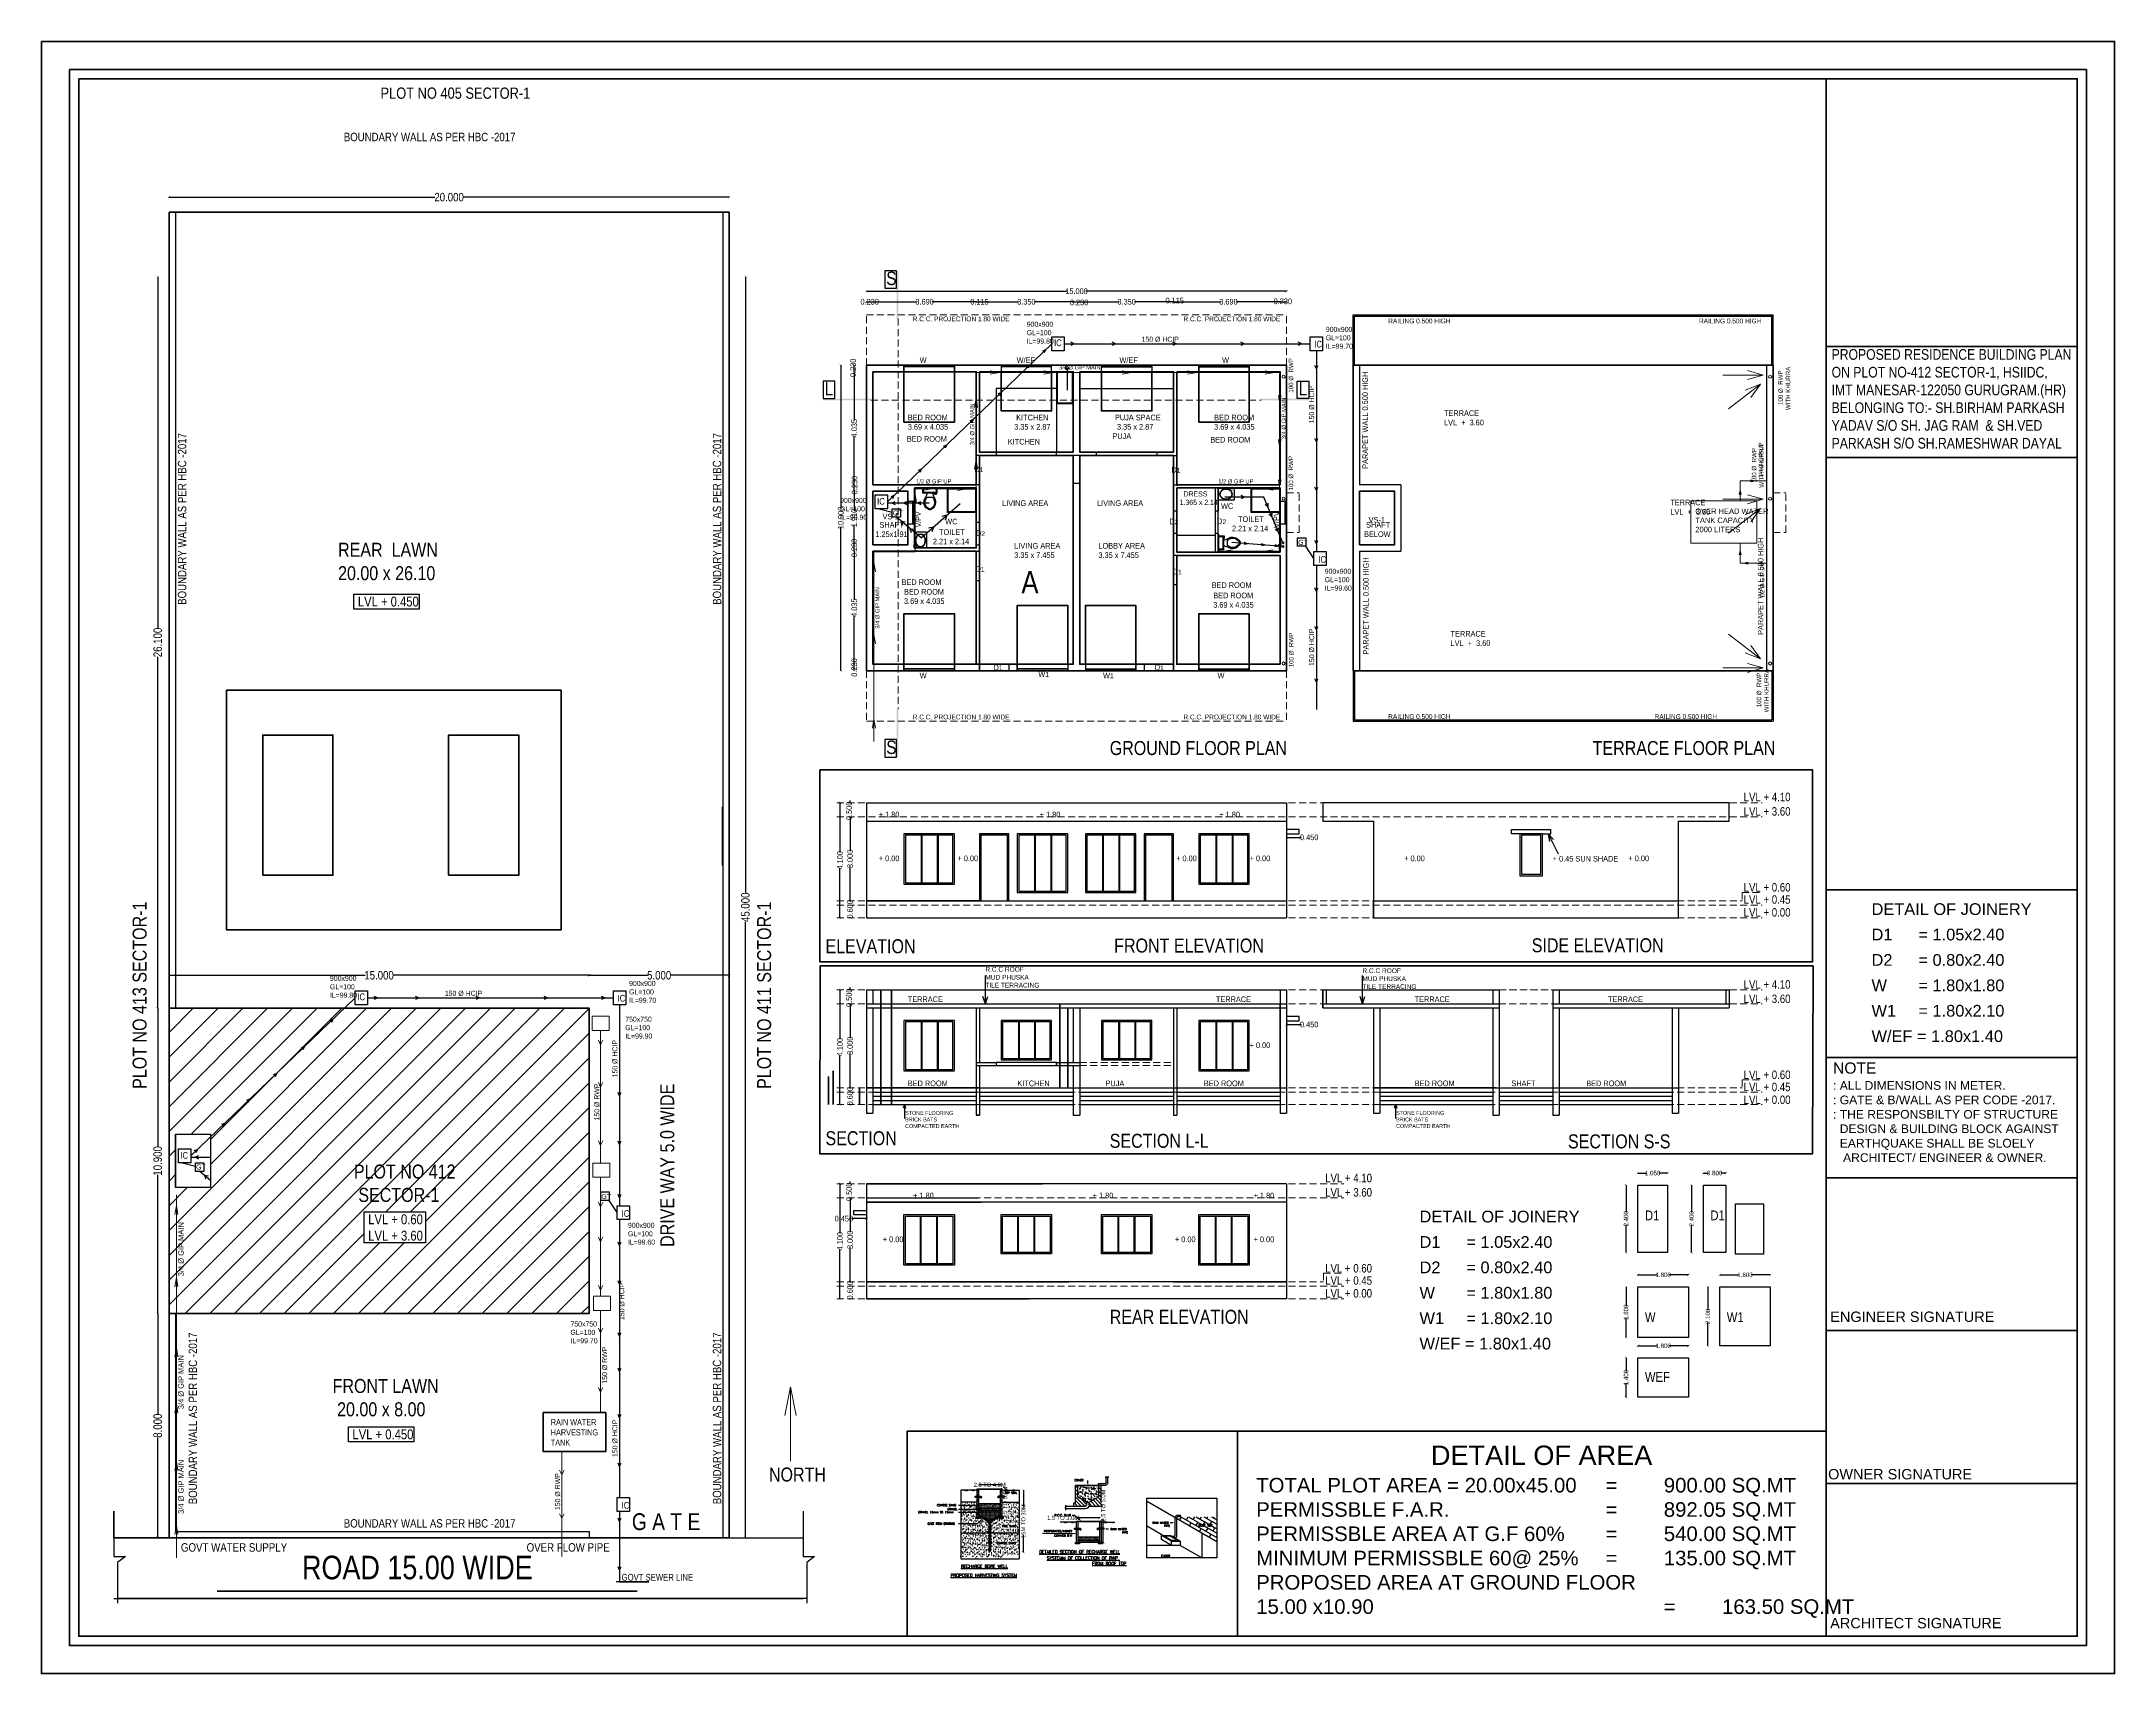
# Model space of a CAD drawing. Header units: metres. Extents: x 0 to 74, y 0 to 58.2.
import ezdxf

# ---------------------------------------------------------------- set-up
doc = ezdxf.new("R2010")
doc.units = ezdxf.units.M
doc.header["$MEASUREMENT"] = 0
doc.linetypes.add('DASHED2', pattern=[0.375, 0.25, -0.125])
doc.layers.get('0').update_dxf_attribs({"lineweight": 30})
doc.layers.add('AP_MARKING', color=7, linetype='Continuous', plot=False)
for name, color, linetype, lineweight in [('AREA', 7, 'Continuous', 25), ('AUTOPLAN', 6, 'Continuous', 25), ('BUILDING', 7, 'Continuous', 53), ('FLOOR-GROUND', 7, 'Continuous', 50), ('FLOOR-TERRACE', 7, 'Continuous', 50), ('LAYER1', 3, 'Continuous', 15), ('SANATRY', 1, 'Continuous', 25), ('STAIR', 7, 'Continuous', 70), ('WALL', 7, 'Continuous', 13)]:
    doc.layers.add(name, color=color, linetype=linetype, lineweight=lineweight)
doc.styles.add('2MM', font='romans.shx', dxfattribs={"height": 576})
doc.styles.add('3MM', font='romans.shx', dxfattribs={"height": 864})
doc.styles.add('NOTES', font='arial.ttf')
doc.styles.get("Standard").update_dxf_attribs({"font": 'ARIALN.TTF'})
doc.dimstyles.get("Standard").update_dxf_attribs({"dimtxt": 0.18, "dimasz": 0.18, "dimexe": 0.18, "dimexo": 0.0625, "dimgap": 0.09, "dimtad": 0, "dimtih": 1, "dimtoh": 1, "dimdec": 4, "dimzin": 0, "dimdsep": 46, "dimtxsty": 'Standard', "dimcen": 0.09, "dimadec": 0, "dimazin": 0, "dimtfac": 1, "dimtdec": 4, "dimtofl": 0, "dimtmove": 0, "dimatfit": 3, "dimfxl": 1, "dimtolj": 1, "dimtzin": 0, "dimarcsym": 0})

# ---------------------------------------------------------------- blocks, each defined once
blk = doc.blocks.new('_ArchTick')
at = {"color": 0, "linetype": 'ByBlock', "const_width": 0.15}
blk.add_lwpolyline([(-0.5, -0.5), (0.5, 0.5)], dxfattribs=at)
blk = doc.blocks.new('*D2')
at = {"layer": 'AREA', "lineweight": -2, "transparency": 16777216}
blk.add_line((29.021, 35.785), (29.021, 36.015), dxfattribs=at)
at = {"layer": 'DEFPOINTS', "color": 0, "lineweight": 50, "transparency": 16777216}
for p in [(29.021, 36.015), (30.025, 36.015), (30.025, 35.785)]:
    blk.add_point(p, dxfattribs=at)
at = {"layer": 'AREA', "lineweight": -2, "transparency": 16777216, "xscale": 0.08, "yscale": 0.08, "zscale": 0.08}
for p, rotation in [((29.021, 36.015), 90), ((29.021, 35.785), 270)]:
    blk.add_blockref('_ArchTick', p, dxfattribs=dict(at, rotation=rotation))
at = {"layer": 'AREA', "color": 0, "transparency": 16777216, "insert": (29.021, 35.9), "char_height": 0.2, "attachment_point": 5, "rotation": 90}
blk.add_mtext('\\A1;0.230', dxfattribs=at)
blk = doc.blocks.new('*D3')
at = {"layer": 'AREA', "lineweight": -2, "transparency": 16777216}
for p, q in [((29.022, 40.05), (29.022, 38.313)), ((29.022, 36.015), (29.022, 37.752))]:
    blk.add_line(p, q, dxfattribs=at)
at = {"layer": 'DEFPOINTS', "color": 0, "lineweight": 50, "transparency": 16777216}
for p in [(23.975, 40.05), (29.022, 40.05), (29.687, 36.015)]:
    blk.add_point(p, dxfattribs=at)
at = {"layer": 'AREA', "lineweight": -2, "transparency": 16777216, "xscale": 0.08, "yscale": 0.08, "zscale": 0.08}
for p, rotation in [((29.022, 40.05), 90), ((29.022, 36.015), 270)]:
    blk.add_blockref('_ArchTick', p, dxfattribs=dict(at, rotation=rotation))
at = {"layer": 'AREA', "color": 0, "transparency": 16777216, "insert": (29.022, 38.033), "char_height": 0.2, "attachment_point": 5, "rotation": 90}
blk.add_mtext('\\A1;4.035', dxfattribs=at)
blk = doc.blocks.new('*D4')
at = {"layer": 'AREA', "lineweight": -2, "transparency": 16777216}
blk.add_line((29.022, 40.05), (29.022, 40.28), dxfattribs=at)
at = {"layer": 'DEFPOINTS', "color": 0, "lineweight": 50, "transparency": 16777216}
for p in [(29.022, 40.28), (29.686, 40.28), (29.686, 40.05)]:
    blk.add_point(p, dxfattribs=at)
at = {"layer": 'AREA', "lineweight": -2, "transparency": 16777216, "xscale": 0.08, "yscale": 0.08, "zscale": 0.08}
for p, rotation in [((29.022, 40.28), 90), ((29.022, 40.05), 270)]:
    blk.add_blockref('_ArchTick', p, dxfattribs=dict(at, rotation=rotation))
at = {"layer": 'AREA', "color": 0, "transparency": 16777216, "insert": (29.022, 40.165), "char_height": 0.2, "attachment_point": 5, "rotation": 90}
blk.add_mtext('\\A1;0.230', dxfattribs=at)
blk = doc.blocks.new('*D5')
at = {"layer": 'AREA', "lineweight": -2, "transparency": 16777216}
for p, q in [((29.021, 42.19), (29.021, 41.504)), ((29.021, 40.28), (29.021, 40.966))]:
    blk.add_line(p, q, dxfattribs=at)
at = {"layer": 'DEFPOINTS', "color": 0, "lineweight": 50, "transparency": 16777216}
for p in [(29.021, 42.19), (29.686, 42.19), (29.686, 40.28)]:
    blk.add_point(p, dxfattribs=at)
at = {"layer": 'AREA', "lineweight": -2, "transparency": 16777216, "xscale": 0.08, "yscale": 0.08, "zscale": 0.08}
for p, rotation in [((29.021, 42.19), 90), ((29.021, 40.28), 270)]:
    blk.add_blockref('_ArchTick', p, dxfattribs=dict(at, rotation=rotation))
at = {"layer": 'AREA', "color": 0, "transparency": 16777216, "insert": (29.021, 41.235), "char_height": 0.2, "attachment_point": 5, "rotation": 90}
blk.add_mtext('\\A1;1.910', dxfattribs=at)
blk = doc.blocks.new('*D6')
at = {"layer": 'AREA', "lineweight": -2, "transparency": 16777216}
blk.add_line((29.021, 42.19), (29.021, 42.42), dxfattribs=at)
at = {"layer": 'DEFPOINTS', "color": 0, "lineweight": 50, "transparency": 16777216}
for p in [(29.021, 42.42), (29.686, 42.42), (29.686, 42.19)]:
    blk.add_point(p, dxfattribs=at)
at = {"layer": 'AREA', "lineweight": -2, "transparency": 16777216, "xscale": 0.08, "yscale": 0.08, "zscale": 0.08}
for p, rotation in [((29.021, 42.42), 90), ((29.021, 42.19), 270)]:
    blk.add_blockref('_ArchTick', p, dxfattribs=dict(at, rotation=rotation))
at = {"layer": 'AREA', "color": 0, "transparency": 16777216, "insert": (29.032, 42.409), "char_height": 0.2, "attachment_point": 5, "rotation": 90}
blk.add_mtext('\\A1;0.230', dxfattribs=at)
blk = doc.blocks.new('*D7')
at = {"layer": 'AREA', "lineweight": -2, "transparency": 16777216}
for p, q in [((29.021, 46.455), (29.021, 44.718)), ((29.021, 42.42), (29.021, 44.157))]:
    blk.add_line(p, q, dxfattribs=at)
at = {"layer": 'DEFPOINTS', "color": 0, "lineweight": 50, "transparency": 16777216}
for p in [(29.021, 46.455), (29.686, 46.455), (29.686, 42.42)]:
    blk.add_point(p, dxfattribs=at)
at = {"layer": 'AREA', "lineweight": -2, "transparency": 16777216, "xscale": 0.08, "yscale": 0.08, "zscale": 0.08}
for p, rotation in [((29.021, 46.455), 90), ((29.021, 42.42), 270)]:
    blk.add_blockref('_ArchTick', p, dxfattribs=dict(at, rotation=rotation))
at = {"layer": 'AREA', "color": 0, "transparency": 16777216, "insert": (29.021, 44.438), "char_height": 0.2, "attachment_point": 5, "rotation": 90}
blk.add_mtext('\\A1;4.035', dxfattribs=at)
blk = doc.blocks.new('*D8')
at = {"layer": 'AREA', "lineweight": -2, "transparency": 16777216}
blk.add_line((29.021, 46.455), (29.021, 46.685), dxfattribs=at)
at = {"layer": 'DEFPOINTS', "color": 0, "lineweight": 50, "transparency": 16777216}
for p in [(29.021, 46.685), (29.456, 46.685), (29.686, 46.455)]:
    blk.add_point(p, dxfattribs=at)
at = {"layer": 'AREA', "lineweight": -2, "transparency": 16777216, "xscale": 0.08, "yscale": 0.08, "zscale": 0.08}
for p, rotation in [((29.021, 46.685), 90), ((29.021, 46.455), 270)]:
    blk.add_blockref('_ArchTick', p, dxfattribs=dict(at, rotation=rotation))
at = {"layer": 'AREA', "color": 0, "transparency": 16777216, "insert": (28.979, 46.593), "char_height": 0.2, "attachment_point": 5, "rotation": 90}
blk.add_mtext('\\A1;0.230', dxfattribs=at)
blk = doc.blocks.new('*D9')
at = {"layer": 'AREA', "lineweight": -2, "transparency": 16777216}
blk.add_line((29.456, 48.951), (29.686, 48.951), dxfattribs=at)
at = {"layer": 'DEFPOINTS', "color": 0, "lineweight": 50, "transparency": 16777216}
for p in [(29.686, 48.951), (29.456, 47.438), (29.686, 47.438)]:
    blk.add_point(p, dxfattribs=at)
at = {"layer": 'AREA', "lineweight": -2, "transparency": 16777216, "xscale": 0.08, "yscale": 0.08, "zscale": 0.08, "rotation": 180}
blk.add_blockref('_ArchTick', (29.456, 48.951), dxfattribs=at)
at = {"layer": 'AREA', "lineweight": -2, "transparency": 16777216, "xscale": 0.08, "yscale": 0.08, "zscale": 0.08}
blk.add_blockref('_ArchTick', (29.686, 48.951), dxfattribs=at)
at = {"layer": 'AREA', "color": 0, "transparency": 16777216, "insert": (29.571, 48.951), "char_height": 0.2, "attachment_point": 5}
blk.add_mtext('\\A1;0.230', dxfattribs=at)
blk = doc.blocks.new('*D10')
at = {"layer": 'AREA', "lineweight": -2, "transparency": 16777216}
for p, q in [((29.686, 48.951), (31.254, 48.951)), ((33.376, 48.951), (31.807, 48.951))]:
    blk.add_line(p, q, dxfattribs=at)
at = {"layer": 'DEFPOINTS', "color": 0, "lineweight": 50, "transparency": 16777216}
for p in [(33.376, 48.951), (33.376, 48.2), (29.686, 47.438)]:
    blk.add_point(p, dxfattribs=at)
at = {"layer": 'AREA', "lineweight": -2, "transparency": 16777216, "xscale": 0.08, "yscale": 0.08, "zscale": 0.08, "rotation": 180}
blk.add_blockref('_ArchTick', (29.686, 48.951), dxfattribs=at)
at = {"layer": 'AREA', "lineweight": -2, "transparency": 16777216, "xscale": 0.08, "yscale": 0.08, "zscale": 0.08}
blk.add_blockref('_ArchTick', (33.376, 48.951), dxfattribs=at)
at = {"layer": 'AREA', "color": 0, "transparency": 16777216, "insert": (31.531, 48.951), "char_height": 0.2, "attachment_point": 5}
blk.add_mtext('\\A1;3.690', dxfattribs=at)
blk = doc.blocks.new('*D11')
at = {"layer": 'AREA', "lineweight": -2, "transparency": 16777216}
blk.add_line((33.376, 48.951), (33.491, 48.951), dxfattribs=at)
at = {"layer": 'DEFPOINTS', "color": 0, "lineweight": 50, "transparency": 16777216}
for p in [(33.491, 48.951), (33.376, 48.2), (33.491, 48.2)]:
    blk.add_point(p, dxfattribs=at)
at = {"layer": 'AREA', "lineweight": -2, "transparency": 16777216, "xscale": 0.08, "yscale": 0.08, "zscale": 0.08, "rotation": 180}
blk.add_blockref('_ArchTick', (33.376, 48.951), dxfattribs=at)
at = {"layer": 'AREA', "lineweight": -2, "transparency": 16777216, "xscale": 0.08, "yscale": 0.08, "zscale": 0.08}
blk.add_blockref('_ArchTick', (33.491, 48.951), dxfattribs=at)
at = {"layer": 'AREA', "color": 0, "transparency": 16777216, "insert": (33.491, 48.951), "char_height": 0.2, "attachment_point": 5}
blk.add_mtext('\\A1;0.115', dxfattribs=at)
blk = doc.blocks.new('*D12')
at = {"layer": 'AREA', "lineweight": -2, "transparency": 16777216}
for p, q in [((33.491, 48.951), (34.889, 48.951)), ((36.841, 48.951), (35.442, 48.951))]:
    blk.add_line(p, q, dxfattribs=at)
at = {"layer": 'DEFPOINTS', "color": 0, "lineweight": 50, "transparency": 16777216}
for p in [(36.841, 48.951), (33.491, 48.2), (36.841, 48.2)]:
    blk.add_point(p, dxfattribs=at)
at = {"layer": 'AREA', "lineweight": -2, "transparency": 16777216, "xscale": 0.08, "yscale": 0.08, "zscale": 0.08, "rotation": 180}
blk.add_blockref('_ArchTick', (33.491, 48.951), dxfattribs=at)
at = {"layer": 'AREA', "lineweight": -2, "transparency": 16777216, "xscale": 0.08, "yscale": 0.08, "zscale": 0.08}
blk.add_blockref('_ArchTick', (36.841, 48.951), dxfattribs=at)
at = {"layer": 'AREA', "color": 0, "transparency": 16777216, "insert": (35.166, 48.951), "char_height": 0.2, "attachment_point": 5}
blk.add_mtext('\\A1;3.350', dxfattribs=at)
blk = doc.blocks.new('*D13')
at = {"layer": 'AREA', "lineweight": -2, "transparency": 16777216}
blk.add_line((36.841, 48.951), (37.071, 48.951), dxfattribs=at)
at = {"layer": 'DEFPOINTS', "color": 0, "lineweight": 50, "transparency": 16777216}
for p in [(37.071, 48.951), (36.841, 48.2), (37.071, 48.2)]:
    blk.add_point(p, dxfattribs=at)
at = {"layer": 'AREA', "lineweight": -2, "transparency": 16777216, "xscale": 0.08, "yscale": 0.08, "zscale": 0.08, "rotation": 180}
blk.add_blockref('_ArchTick', (36.841, 48.951), dxfattribs=at)
at = {"layer": 'AREA', "lineweight": -2, "transparency": 16777216, "xscale": 0.08, "yscale": 0.08, "zscale": 0.08}
blk.add_blockref('_ArchTick', (37.071, 48.951), dxfattribs=at)
at = {"layer": 'AREA', "color": 0, "transparency": 16777216, "insert": (37.046, 48.926), "char_height": 0.2, "attachment_point": 5}
blk.add_mtext('\\A1;0.230', dxfattribs=at)
blk = doc.blocks.new('*D14')
at = {"layer": 'AREA', "lineweight": -2, "transparency": 16777216}
for p, q in [((37.071, 48.951), (38.469, 48.951)), ((40.421, 48.951), (39.022, 48.951))]:
    blk.add_line(p, q, dxfattribs=at)
at = {"layer": 'DEFPOINTS', "color": 0, "lineweight": 50, "transparency": 16777216}
for p in [(40.421, 48.951), (37.071, 48.2), (40.421, 48.2)]:
    blk.add_point(p, dxfattribs=at)
at = {"layer": 'AREA', "lineweight": -2, "transparency": 16777216, "xscale": 0.08, "yscale": 0.08, "zscale": 0.08, "rotation": 180}
blk.add_blockref('_ArchTick', (37.071, 48.951), dxfattribs=at)
at = {"layer": 'AREA', "lineweight": -2, "transparency": 16777216, "xscale": 0.08, "yscale": 0.08, "zscale": 0.08}
blk.add_blockref('_ArchTick', (40.421, 48.951), dxfattribs=at)
at = {"layer": 'AREA', "color": 0, "transparency": 16777216, "insert": (38.746, 48.951), "char_height": 0.2, "attachment_point": 5}
blk.add_mtext('\\A1;3.350', dxfattribs=at)
blk = doc.blocks.new('*D15')
at = {"layer": 'AREA', "lineweight": -2, "transparency": 16777216}
blk.add_line((40.421, 48.951), (40.536, 48.951), dxfattribs=at)
at = {"layer": 'DEFPOINTS', "color": 0, "lineweight": 50, "transparency": 16777216}
for p in [(40.536, 48.951), (40.421, 48.2), (40.536, 48.2)]:
    blk.add_point(p, dxfattribs=at)
at = {"layer": 'AREA', "lineweight": -2, "transparency": 16777216, "xscale": 0.08, "yscale": 0.08, "zscale": 0.08, "rotation": 180}
blk.add_blockref('_ArchTick', (40.421, 48.951), dxfattribs=at)
at = {"layer": 'AREA', "lineweight": -2, "transparency": 16777216, "xscale": 0.08, "yscale": 0.08, "zscale": 0.08}
blk.add_blockref('_ArchTick', (40.536, 48.951), dxfattribs=at)
at = {"layer": 'AREA', "color": 0, "transparency": 16777216, "insert": (40.461, 48.991), "char_height": 0.2, "attachment_point": 5}
blk.add_mtext('\\A1;0.115', dxfattribs=at)
blk = doc.blocks.new('*D16')
at = {"layer": 'AREA', "lineweight": -2, "transparency": 16777216}
for p, q in [((40.536, 48.951), (42.104, 48.951)), ((44.226, 48.951), (42.657, 48.951))]:
    blk.add_line(p, q, dxfattribs=at)
at = {"layer": 'DEFPOINTS', "color": 0, "lineweight": 50, "transparency": 16777216}
for p in [(44.226, 48.951), (40.536, 48.2), (44.226, 48.2)]:
    blk.add_point(p, dxfattribs=at)
at = {"layer": 'AREA', "lineweight": -2, "transparency": 16777216, "xscale": 0.08, "yscale": 0.08, "zscale": 0.08, "rotation": 180}
blk.add_blockref('_ArchTick', (40.536, 48.951), dxfattribs=at)
at = {"layer": 'AREA', "lineweight": -2, "transparency": 16777216, "xscale": 0.08, "yscale": 0.08, "zscale": 0.08}
blk.add_blockref('_ArchTick', (44.226, 48.951), dxfattribs=at)
at = {"layer": 'AREA', "color": 0, "transparency": 16777216, "insert": (42.381, 48.951), "char_height": 0.2, "attachment_point": 5}
blk.add_mtext('\\A1;3.690', dxfattribs=at)
blk = doc.blocks.new('*D17')
at = {"layer": 'AREA', "lineweight": -2, "transparency": 16777216}
blk.add_line((44.226, 48.951), (44.456, 48.951), dxfattribs=at)
at = {"layer": 'DEFPOINTS', "color": 0, "lineweight": 50, "transparency": 16777216}
for p in [(44.456, 48.951), (44.226, 48.2), (44.456, 48.43)]:
    blk.add_point(p, dxfattribs=at)
at = {"layer": 'AREA', "lineweight": -2, "transparency": 16777216, "xscale": 0.08, "yscale": 0.08, "zscale": 0.08, "rotation": 180}
blk.add_blockref('_ArchTick', (44.226, 48.951), dxfattribs=at)
at = {"layer": 'AREA', "lineweight": -2, "transparency": 16777216, "xscale": 0.08, "yscale": 0.08, "zscale": 0.08}
blk.add_blockref('_ArchTick', (44.456, 48.951), dxfattribs=at)
at = {"layer": 'AREA', "color": 0, "transparency": 16777216, "insert": (44.32, 48.965), "char_height": 0.2, "attachment_point": 5}
blk.add_mtext('\\A1;0.230', dxfattribs=at)
blk = doc.blocks.new('*D18')
at = {"layer": 'AREA', "lineweight": -2, "transparency": 16777216}
for p, q in [((29.456, 49.325), (36.623, 49.325)), ((44.456, 49.325), (37.288, 49.325))]:
    blk.add_line(p, q, dxfattribs=at)
at = {"layer": 'DEFPOINTS', "color": 0, "lineweight": 50, "transparency": 16777216}
for p in [(44.456, 49.325), (29.456, 47.819), (44.456, 47.819)]:
    blk.add_point(p, dxfattribs=at)
at = {"layer": 'AREA', "lineweight": -2, "transparency": 16777216, "xscale": 0.08, "yscale": 0.08, "zscale": 0.08, "rotation": 180}
blk.add_blockref('_ArchTick', (29.456, 49.325), dxfattribs=at)
at = {"layer": 'AREA', "lineweight": -2, "transparency": 16777216, "xscale": 0.08, "yscale": 0.08, "zscale": 0.08}
blk.add_blockref('_ArchTick', (44.456, 49.325), dxfattribs=at)
at = {"layer": 'AREA', "color": 0, "transparency": 16777216, "insert": (36.956, 49.325), "char_height": 0.2, "attachment_point": 5}
blk.add_mtext('\\A1;15.000', dxfattribs=at)
blk = doc.blocks.new('*D19')
at = {"layer": 'AREA', "lineweight": -2, "transparency": 16777216}
for p, q in [((28.537, 46.685), (28.537, 41.568)), ((28.537, 35.785), (28.537, 40.903))]:
    blk.add_line(p, q, dxfattribs=at)
at = {"layer": 'DEFPOINTS', "color": 0, "lineweight": 50, "transparency": 16777216}
for p in [(30.564, 46.685), (28.537, 35.785), (30.564, 35.785)]:
    blk.add_point(p, dxfattribs=at)
at = {"layer": 'AREA', "lineweight": -2, "transparency": 16777216, "xscale": 0.08, "yscale": 0.08, "zscale": 0.08}
for p, rotation in [((28.537, 46.685), 90), ((28.537, 35.785), 270)]:
    blk.add_blockref('_ArchTick', p, dxfattribs=dict(at, rotation=rotation))
at = {"layer": 'AREA', "color": 0, "transparency": 16777216, "insert": (28.537, 41.235), "char_height": 0.2, "attachment_point": 5, "rotation": 90}
blk.add_mtext('\\A1;10.900', dxfattribs=at)
blk = doc.blocks.new('*D20')
at = {"layer": 'AREA', "lineweight": -2, "transparency": 16777216}
for p, q in [((44.456, 29.837), (44.906, 29.837)), ((44.906, 29.837), (44.986, 29.837))]:
    blk.add_line(p, q, dxfattribs=at)
at = {"layer": 'DEFPOINTS', "color": 0, "lineweight": 50, "transparency": 16777216}
for p in [(44.456, 29.974), (44.906, 29.974), (44.906, 29.837)]:
    blk.add_point(p, dxfattribs=at)
at = {"layer": 'AREA', "lineweight": -2, "transparency": 16777216, "xscale": 0.08, "yscale": 0.08, "zscale": 0.08, "rotation": 180}
blk.add_blockref('_ArchTick', (44.456, 29.837), dxfattribs=at)
at = {"layer": 'AREA', "lineweight": -2, "transparency": 16777216, "xscale": 0.08, "yscale": 0.08, "zscale": 0.08}
blk.add_blockref('_ArchTick', (44.906, 29.837), dxfattribs=at)
at = {"layer": 'AREA', "color": 0, "transparency": 16777216, "insert": (45.262, 29.837), "char_height": 0.2, "attachment_point": 5}
blk.add_mtext('\\A1;0.450', dxfattribs=at)
blk = doc.blocks.new('*D21')
at = {"layer": 'AREA', "lineweight": -2, "transparency": 16777216}
for p, q in [((29.006, 16.232), (28.926, 16.232)), ((29.456, 16.232), (29.006, 16.232))]:
    blk.add_line(p, q, dxfattribs=at)
at = {"layer": 'DEFPOINTS', "color": 0, "lineweight": 50, "transparency": 16777216}
for p in [(29.006, 16.37), (29.456, 16.37), (29.006, 16.232)]:
    blk.add_point(p, dxfattribs=at)
at = {"layer": 'AREA', "lineweight": -2, "transparency": 16777216, "xscale": 0.08, "yscale": 0.08, "zscale": 0.08, "rotation": 180}
blk.add_blockref('_ArchTick', (29.006, 16.232), dxfattribs=at)
at = {"layer": 'AREA', "lineweight": -2, "transparency": 16777216, "xscale": 0.08, "yscale": 0.08, "zscale": 0.08}
blk.add_blockref('_ArchTick', (29.456, 16.232), dxfattribs=at)
at = {"layer": 'AREA', "color": 0, "transparency": 16777216, "insert": (28.649, 16.232), "char_height": 0.2, "attachment_point": 5}
blk.add_mtext('\\A1;0.450', dxfattribs=at)
blk = doc.blocks.new('*D22')
at = {"layer": 'AREA', "lineweight": -2, "transparency": 16777216}
for p, q in [((44.456, 23.159), (44.906, 23.159)), ((44.906, 23.159), (44.986, 23.159))]:
    blk.add_line(p, q, dxfattribs=at)
at = {"layer": 'DEFPOINTS', "color": 0, "lineweight": 50, "transparency": 16777216}
for p in [(44.456, 23.296), (44.906, 23.296), (44.906, 23.159)]:
    blk.add_point(p, dxfattribs=at)
at = {"layer": 'AREA', "lineweight": -2, "transparency": 16777216, "xscale": 0.08, "yscale": 0.08, "zscale": 0.08, "rotation": 180}
blk.add_blockref('_ArchTick', (44.456, 23.159), dxfattribs=at)
at = {"layer": 'AREA', "lineweight": -2, "transparency": 16777216, "xscale": 0.08, "yscale": 0.08, "zscale": 0.08}
blk.add_blockref('_ArchTick', (44.906, 23.159), dxfattribs=at)
at = {"layer": 'AREA', "color": 0, "transparency": 16777216, "insert": (45.262, 23.159), "char_height": 0.2, "attachment_point": 5}
blk.add_mtext('\\A1;0.450', dxfattribs=at)
blk = doc.blocks.new('*D23')
at = {"layer": 'AREA', "lineweight": -2, "transparency": 16777216}
for p, q in [((4.15, 49.843), (4.15, 37.305)), ((4.15, 23.743), (4.15, 36.281))]:
    blk.add_line(p, q, dxfattribs=at)
at = {"layer": 'DEFPOINTS', "color": 0, "lineweight": 50, "transparency": 16777216}
for p in [(4.554, 49.843), (4.15, 23.743), (4.554, 23.743)]:
    blk.add_point(p, dxfattribs=at)
at = {"layer": 'AREA', "lineweight": -2, "transparency": 16777216, "xscale": 0.08, "yscale": 0.08, "zscale": 0.08}
for p, rotation in [((4.15, 49.843), 90), ((4.15, 23.743), 270)]:
    blk.add_blockref('_ArchTick', p, dxfattribs=dict(at, rotation=rotation))
at = {"layer": 'AREA', "color": 0, "transparency": 16777216, "insert": (4.15, 36.793), "char_height": 0.3, "attachment_point": 5, "rotation": 90}
blk.add_mtext('\\A1;26.100', dxfattribs=at)
blk = doc.blocks.new('*D24')
at = {"layer": 'AREA', "lineweight": -2, "transparency": 16777216}
for p, q in [((4.15, 23.743), (4.15, 18.792)), ((4.15, 12.843), (4.15, 17.794))]:
    blk.add_line(p, q, dxfattribs=at)
at = {"layer": 'DEFPOINTS', "color": 0, "lineweight": 50, "transparency": 16777216}
for p in [(4.554, 23.743), (4.15, 12.843), (4.554, 12.843)]:
    blk.add_point(p, dxfattribs=at)
at = {"layer": 'AREA', "lineweight": -2, "transparency": 16777216, "xscale": 0.08, "yscale": 0.08, "zscale": 0.08}
for p, rotation in [((4.15, 23.743), 90), ((4.15, 12.843), 270)]:
    blk.add_blockref('_ArchTick', p, dxfattribs=dict(at, rotation=rotation))
at = {"layer": 'AREA', "color": 0, "transparency": 16777216, "insert": (4.15, 18.293), "char_height": 0.3, "attachment_point": 5, "rotation": 90}
blk.add_mtext('\\A1;10.900', dxfattribs=at)
blk = doc.blocks.new('*D25')
at = {"layer": 'AREA', "lineweight": -2, "transparency": 16777216}
for p, q in [((4.15, 12.843), (4.15, 9.258)), ((4.15, 4.843), (4.15, 8.428))]:
    blk.add_line(p, q, dxfattribs=at)
at = {"layer": 'DEFPOINTS', "color": 0, "lineweight": 50, "transparency": 16777216}
for p in [(4.554, 12.843), (4.15, 4.843), (4.554, 4.843)]:
    blk.add_point(p, dxfattribs=at)
at = {"layer": 'AREA', "lineweight": -2, "transparency": 16777216, "xscale": 0.08, "yscale": 0.08, "zscale": 0.08}
for p, rotation in [((4.15, 12.843), 90), ((4.15, 4.843), 270)]:
    blk.add_blockref('_ArchTick', p, dxfattribs=dict(at, rotation=rotation))
at = {"layer": 'AREA', "color": 0, "transparency": 16777216, "insert": (4.15, 8.843), "char_height": 0.3, "attachment_point": 5, "rotation": 90}
blk.add_mtext('\\A1;8.000', dxfattribs=at)
blk = doc.blocks.new('*D26')
at = {"layer": 'AREA', "lineweight": -2, "transparency": 16777216}
for p, q in [((4.554, 24.915), (11.556, 24.915)), ((19.554, 24.915), (12.553, 24.915))]:
    blk.add_line(p, q, dxfattribs=at)
at = {"layer": 'DEFPOINTS', "color": 0, "lineweight": 50, "transparency": 16777216}
for p in [(19.554, 24.915), (4.554, 12.843), (19.554, 12.843)]:
    blk.add_point(p, dxfattribs=at)
at = {"layer": 'AREA', "lineweight": -2, "transparency": 16777216, "xscale": 0.08, "yscale": 0.08, "zscale": 0.08, "rotation": 180}
blk.add_blockref('_ArchTick', (4.554, 24.915), dxfattribs=at)
at = {"layer": 'AREA', "lineweight": -2, "transparency": 16777216, "xscale": 0.08, "yscale": 0.08, "zscale": 0.08}
blk.add_blockref('_ArchTick', (19.554, 24.915), dxfattribs=at)
at = {"layer": 'AREA', "color": 0, "transparency": 16777216, "insert": (12.054, 24.915), "char_height": 0.3, "attachment_point": 5}
blk.add_mtext('\\A1;15.000', dxfattribs=at)
blk = doc.blocks.new('*D27')
at = {"layer": 'AREA', "lineweight": -2, "transparency": 16777216}
for p, q in [((19.554, 24.915), (21.64, 24.915)), ((24.554, 24.915), (22.469, 24.915))]:
    blk.add_line(p, q, dxfattribs=at)
at = {"layer": 'DEFPOINTS', "color": 0, "lineweight": 50, "transparency": 16777216}
for p in [(24.554, 24.915), (24.554, 24.915), (19.554, 2.7)]:
    blk.add_point(p, dxfattribs=at)
at = {"layer": 'AREA', "lineweight": -2, "transparency": 16777216, "xscale": 0.08, "yscale": 0.08, "zscale": 0.08, "rotation": 180}
blk.add_blockref('_ArchTick', (19.554, 24.915), dxfattribs=at)
at = {"layer": 'AREA', "lineweight": -2, "transparency": 16777216, "xscale": 0.08, "yscale": 0.08, "zscale": 0.08}
blk.add_blockref('_ArchTick', (24.554, 24.915), dxfattribs=at)
at = {"layer": 'AREA', "color": 0, "transparency": 16777216, "insert": (22.054, 24.915), "char_height": 0.3, "attachment_point": 5}
blk.add_mtext('\\A1;5.000', dxfattribs=at)
blk = doc.blocks.new('*D28')
at = {"layer": 'AREA', "lineweight": -2, "transparency": 16777216}
for p, q in [((4.554, 52.682), (14.042, 52.682)), ((24.554, 52.682), (15.067, 52.682))]:
    blk.add_line(p, q, dxfattribs=at)
at = {"layer": 'DEFPOINTS', "color": 0, "lineweight": 50, "transparency": 16777216}
for p in [(24.554, 52.682), (4.554, 49.843), (24.554, 49.843)]:
    blk.add_point(p, dxfattribs=at)
at = {"layer": 'AREA', "lineweight": -2, "transparency": 16777216, "xscale": 0.08, "yscale": 0.08, "zscale": 0.08, "rotation": 180}
blk.add_blockref('_ArchTick', (4.554, 52.682), dxfattribs=at)
at = {"layer": 'AREA', "lineweight": -2, "transparency": 16777216, "xscale": 0.08, "yscale": 0.08, "zscale": 0.08}
blk.add_blockref('_ArchTick', (24.554, 52.682), dxfattribs=at)
at = {"layer": 'AREA', "color": 0, "transparency": 16777216, "insert": (14.554, 52.682), "char_height": 0.3, "attachment_point": 5}
blk.add_mtext('\\A1;20.000', dxfattribs=at)
blk = doc.blocks.new('*D29')
at = {"layer": 'AREA', "lineweight": -2, "transparency": 16777216}
for p, q in [((28.871, 27.569), (28.871, 27.546)), ((28.871, 26.969), (28.871, 26.993))]:
    blk.add_line(p, q, dxfattribs=at)
at = {"layer": 'DEFPOINTS', "color": 0, "lineweight": 50, "transparency": 16777216}
for p in [(28.871, 27.569), (29.456, 27.569), (29.456, 26.969)]:
    blk.add_point(p, dxfattribs=at)
at = {"layer": 'AREA', "lineweight": -2, "transparency": 16777216, "xscale": 0.08, "yscale": 0.08, "zscale": 0.08}
for p, rotation in [((28.871, 27.569), 90), ((28.871, 26.969), 270)]:
    blk.add_blockref('_ArchTick', p, dxfattribs=dict(at, rotation=rotation))
at = {"layer": 'AREA', "color": 0, "transparency": 16777216, "insert": (28.871, 27.269), "char_height": 0.2, "attachment_point": 5, "rotation": 90}
blk.add_mtext('\\A1;0.600', dxfattribs=at)
blk = doc.blocks.new('*D30')
at = {"layer": 'AREA', "lineweight": -2, "transparency": 16777216}
for p, q in [((28.871, 30.569), (28.871, 29.346)), ((28.871, 27.569), (28.871, 28.793))]:
    blk.add_line(p, q, dxfattribs=at)
at = {"layer": 'DEFPOINTS', "color": 0, "lineweight": 50, "transparency": 16777216}
for p in [(28.871, 30.569), (29.456, 30.569), (29.456, 27.569)]:
    blk.add_point(p, dxfattribs=at)
at = {"layer": 'AREA', "lineweight": -2, "transparency": 16777216, "xscale": 0.08, "yscale": 0.08, "zscale": 0.08}
for p, rotation in [((28.871, 30.569), 90), ((28.871, 27.569), 270)]:
    blk.add_blockref('_ArchTick', p, dxfattribs=dict(at, rotation=rotation))
at = {"layer": 'AREA', "color": 0, "transparency": 16777216, "insert": (28.871, 29.069), "char_height": 0.2, "attachment_point": 5, "rotation": 90}
blk.add_mtext('\\A1;3.000', dxfattribs=at)
blk = doc.blocks.new('*D31')
at = {"layer": 'AREA', "lineweight": -2, "transparency": 16777216}
for p, q in [((28.871, 31.069), (28.871, 31.149)), ((28.871, 30.569), (28.871, 30.489))]:
    blk.add_line(p, q, dxfattribs=at)
at = {"layer": 'DEFPOINTS', "color": 0, "lineweight": 50, "transparency": 16777216}
for p in [(28.871, 31.069), (29.456, 31.069), (29.456, 30.569)]:
    blk.add_point(p, dxfattribs=at)
at = {"layer": 'AREA', "lineweight": -2, "transparency": 16777216, "xscale": 0.08, "yscale": 0.08, "zscale": 0.08}
for p, rotation in [((28.871, 31.069), 270), ((28.871, 30.569), 90)]:
    blk.add_blockref('_ArchTick', p, dxfattribs=dict(at, rotation=rotation))
at = {"layer": 'AREA', "color": 0, "transparency": 16777216, "insert": (28.836, 30.784), "char_height": 0.2, "attachment_point": 5, "rotation": 90}
blk.add_mtext('\\A1;0.500', dxfattribs=at)
blk = doc.blocks.new('*D32')
at = {"layer": 'AREA', "lineweight": -2, "transparency": 16777216}
for p, q in [((28.51, 31.069), (28.51, 29.299)), ((28.51, 26.969), (28.51, 28.739))]:
    blk.add_line(p, q, dxfattribs=at)
at = {"layer": 'DEFPOINTS', "color": 0, "lineweight": 50, "transparency": 16777216}
for p in [(29.456, 31.069), (28.51, 26.969), (29.456, 26.969)]:
    blk.add_point(p, dxfattribs=at)
at = {"layer": 'AREA', "lineweight": -2, "transparency": 16777216, "xscale": 0.08, "yscale": 0.08, "zscale": 0.08}
for p, rotation in [((28.51, 31.069), 90), ((28.51, 26.969), 270)]:
    blk.add_blockref('_ArchTick', p, dxfattribs=dict(at, rotation=rotation))
at = {"layer": 'AREA', "color": 0, "transparency": 16777216, "insert": (28.51, 29.019), "char_height": 0.2, "attachment_point": 5, "rotation": 90}
blk.add_mtext('\\A1;4.100', dxfattribs=at)
blk = doc.blocks.new('*D34')
at = {"layer": 'AREA', "lineweight": -2, "transparency": 16777216}
for p, q in [((28.871, 20.901), (28.871, 20.877)), ((28.871, 20.301), (28.871, 20.325))]:
    blk.add_line(p, q, dxfattribs=at)
at = {"layer": 'DEFPOINTS', "color": 0, "lineweight": 50, "transparency": 16777216}
for p in [(28.871, 20.901), (29.456, 20.901), (29.456, 20.301)]:
    blk.add_point(p, dxfattribs=at)
at = {"layer": 'AREA', "lineweight": -2, "transparency": 16777216, "xscale": 0.08, "yscale": 0.08, "zscale": 0.08}
for p, rotation in [((28.871, 20.901), 90), ((28.871, 20.301), 270)]:
    blk.add_blockref('_ArchTick', p, dxfattribs=dict(at, rotation=rotation))
at = {"layer": 'AREA', "color": 0, "transparency": 16777216, "insert": (28.871, 20.601), "char_height": 0.2, "attachment_point": 5, "rotation": 90}
blk.add_mtext('\\A1;0.600', dxfattribs=at)
blk = doc.blocks.new('*D35')
at = {"layer": 'AREA', "lineweight": -2, "transparency": 16777216}
for p, q in [((28.871, 23.901), (28.871, 22.677)), ((28.871, 20.901), (28.871, 22.125))]:
    blk.add_line(p, q, dxfattribs=at)
at = {"layer": 'DEFPOINTS', "color": 0, "lineweight": 50, "transparency": 16777216}
for p in [(28.871, 23.901), (29.456, 23.901), (29.456, 20.901)]:
    blk.add_point(p, dxfattribs=at)
at = {"layer": 'AREA', "lineweight": -2, "transparency": 16777216, "xscale": 0.08, "yscale": 0.08, "zscale": 0.08}
for p, rotation in [((28.871, 23.901), 90), ((28.871, 20.901), 270)]:
    blk.add_blockref('_ArchTick', p, dxfattribs=dict(at, rotation=rotation))
at = {"layer": 'AREA', "color": 0, "transparency": 16777216, "insert": (28.871, 22.401), "char_height": 0.2, "attachment_point": 5, "rotation": 90}
blk.add_mtext('\\A1;3.000', dxfattribs=at)
blk = doc.blocks.new('*D36')
at = {"layer": 'AREA', "lineweight": -2, "transparency": 16777216}
for p, q in [((28.871, 24.401), (28.871, 24.481)), ((28.871, 23.901), (28.871, 23.821))]:
    blk.add_line(p, q, dxfattribs=at)
at = {"layer": 'DEFPOINTS', "color": 0, "lineweight": 50, "transparency": 16777216}
for p in [(28.871, 24.401), (29.456, 24.401), (29.456, 23.901)]:
    blk.add_point(p, dxfattribs=at)
at = {"layer": 'AREA', "lineweight": -2, "transparency": 16777216, "xscale": 0.08, "yscale": 0.08, "zscale": 0.08}
for p, rotation in [((28.871, 24.401), 270), ((28.871, 23.901), 90)]:
    blk.add_blockref('_ArchTick', p, dxfattribs=dict(at, rotation=rotation))
at = {"layer": 'AREA', "color": 0, "transparency": 16777216, "insert": (28.836, 24.115), "char_height": 0.2, "attachment_point": 5, "rotation": 90}
blk.add_mtext('\\A1;0.500', dxfattribs=at)
blk = doc.blocks.new('*D33')
at = {"layer": 'AREA', "lineweight": -2, "transparency": 16777216}
for p, q in [((28.51, 24.401), (28.51, 22.631)), ((28.51, 20.301), (28.51, 22.071))]:
    blk.add_line(p, q, dxfattribs=at)
at = {"layer": 'DEFPOINTS', "color": 0, "lineweight": 50, "transparency": 16777216}
for p in [(29.456, 24.401), (28.51, 20.301), (29.456, 20.301)]:
    blk.add_point(p, dxfattribs=at)
at = {"layer": 'AREA', "lineweight": -2, "transparency": 16777216, "xscale": 0.08, "yscale": 0.08, "zscale": 0.08}
for p, rotation in [((28.51, 24.401), 90), ((28.51, 20.301), 270)]:
    blk.add_blockref('_ArchTick', p, dxfattribs=dict(at, rotation=rotation))
at = {"layer": 'AREA', "color": 0, "transparency": 16777216, "insert": (28.51, 22.351), "char_height": 0.2, "attachment_point": 5, "rotation": 90}
blk.add_mtext('\\A1;4.100', dxfattribs=at)
blk = doc.blocks.new('*D38')
at = {"layer": 'AREA', "lineweight": -2, "transparency": 16777216}
for p, q in [((28.871, 13.975), (28.871, 13.951)), ((28.871, 13.375), (28.871, 13.398))]:
    blk.add_line(p, q, dxfattribs=at)
at = {"layer": 'DEFPOINTS', "color": 0, "lineweight": 50, "transparency": 16777216}
for p in [(28.871, 13.975), (29.456, 13.975), (29.456, 13.375)]:
    blk.add_point(p, dxfattribs=at)
at = {"layer": 'AREA', "lineweight": -2, "transparency": 16777216, "xscale": 0.08, "yscale": 0.08, "zscale": 0.08}
for p, rotation in [((28.871, 13.975), 90), ((28.871, 13.375), 270)]:
    blk.add_blockref('_ArchTick', p, dxfattribs=dict(at, rotation=rotation))
at = {"layer": 'AREA', "color": 0, "transparency": 16777216, "insert": (28.871, 13.675), "char_height": 0.2, "attachment_point": 5, "rotation": 90}
blk.add_mtext('\\A1;0.600', dxfattribs=at)
blk = doc.blocks.new('*D39')
at = {"layer": 'AREA', "lineweight": -2, "transparency": 16777216}
for p, q in [((28.871, 16.975), (28.871, 15.751)), ((28.871, 13.975), (28.871, 15.198))]:
    blk.add_line(p, q, dxfattribs=at)
at = {"layer": 'DEFPOINTS', "color": 0, "lineweight": 50, "transparency": 16777216}
for p in [(28.871, 16.975), (29.456, 16.975), (29.456, 13.975)]:
    blk.add_point(p, dxfattribs=at)
at = {"layer": 'AREA', "lineweight": -2, "transparency": 16777216, "xscale": 0.08, "yscale": 0.08, "zscale": 0.08}
for p, rotation in [((28.871, 16.975), 90), ((28.871, 13.975), 270)]:
    blk.add_blockref('_ArchTick', p, dxfattribs=dict(at, rotation=rotation))
at = {"layer": 'AREA', "color": 0, "transparency": 16777216, "insert": (28.871, 15.475), "char_height": 0.2, "attachment_point": 5, "rotation": 90}
blk.add_mtext('\\A1;3.000', dxfattribs=at)
blk = doc.blocks.new('*D40')
at = {"layer": 'AREA', "lineweight": -2, "transparency": 16777216}
for p, q in [((28.871, 17.475), (28.871, 17.555)), ((28.871, 16.975), (28.871, 16.895))]:
    blk.add_line(p, q, dxfattribs=at)
at = {"layer": 'DEFPOINTS', "color": 0, "lineweight": 50, "transparency": 16777216}
for p in [(28.871, 17.475), (29.456, 17.475), (29.456, 16.975)]:
    blk.add_point(p, dxfattribs=at)
at = {"layer": 'AREA', "lineweight": -2, "transparency": 16777216, "xscale": 0.08, "yscale": 0.08, "zscale": 0.08}
for p, rotation in [((28.871, 17.475), 270), ((28.871, 16.975), 90)]:
    blk.add_blockref('_ArchTick', p, dxfattribs=dict(at, rotation=rotation))
at = {"layer": 'AREA', "color": 0, "transparency": 16777216, "insert": (28.836, 17.189), "char_height": 0.2, "attachment_point": 5, "rotation": 90}
blk.add_mtext('\\A1;0.500', dxfattribs=at)
blk = doc.blocks.new('*D37')
at = {"layer": 'AREA', "lineweight": -2, "transparency": 16777216}
for p, q in [((28.51, 17.475), (28.51, 15.704)), ((28.51, 13.375), (28.51, 15.145))]:
    blk.add_line(p, q, dxfattribs=at)
at = {"layer": 'DEFPOINTS', "color": 0, "lineweight": 50, "transparency": 16777216}
for p in [(29.456, 17.475), (28.51, 13.375), (29.456, 13.375)]:
    blk.add_point(p, dxfattribs=at)
at = {"layer": 'AREA', "lineweight": -2, "transparency": 16777216, "xscale": 0.08, "yscale": 0.08, "zscale": 0.08}
for p, rotation in [((28.51, 17.475), 90), ((28.51, 13.375), 270)]:
    blk.add_blockref('_ArchTick', p, dxfattribs=dict(at, rotation=rotation))
at = {"layer": 'AREA', "color": 0, "transparency": 16777216, "insert": (28.51, 15.425), "char_height": 0.2, "attachment_point": 5, "rotation": 90}
blk.add_mtext('\\A1;4.100', dxfattribs=at)
blk = doc.blocks.new('*D41')
at = {"layer": 'AREA', "color": 0, "lineweight": -2, "transparency": 16777216}
for p, q in [((37.018, 5.554), (36.938, 5.554)), ((37.783, 5.554), (37.018, 5.554))]:
    blk.add_line(p, q, dxfattribs=at)
at = {"layer": 'DEFPOINTS', "color": 0, "lineweight": 50, "transparency": 16777216}
for p in [(37.018, 5.554), (37.018, 5.3), (37.783, 5.3)]:
    blk.add_point(p, dxfattribs=at)
at = {"layer": 'AREA', "color": 0, "lineweight": -2, "transparency": 16777216, "xscale": 0.08, "yscale": 0.08, "zscale": 0.08, "rotation": 180}
blk.add_blockref('_ArchTick', (37.018, 5.554), dxfattribs=at)
at = {"layer": 'AREA', "color": 0, "lineweight": -2, "transparency": 16777216, "xscale": 0.08, "yscale": 0.08, "zscale": 0.08}
blk.add_blockref('_ArchTick', (37.783, 5.554), dxfattribs=at)
at = {"layer": 'AREA', "color": 0, "transparency": 16777216, "insert": (36.476, 5.554), "char_height": 0.15, "attachment_point": 5}
blk.add_mtext('\\A1;1.5 TO 3.0M', dxfattribs=at)
blk = doc.blocks.new('*D42')
at = {"layer": 'AREA', "color": 0, "lineweight": -2, "transparency": 16777216}
for p, q in [((37.909, 5.442), (37.909, 5.522)), ((37.909, 4.678), (37.909, 5.442))]:
    blk.add_line(p, q, dxfattribs=at)
at = {"layer": 'DEFPOINTS', "color": 0, "lineweight": 50, "transparency": 16777216}
for p in [(37.696, 5.442), (37.909, 5.442), (37.696, 4.678)]:
    blk.add_point(p, dxfattribs=at)
at = {"layer": 'AREA', "color": 0, "lineweight": -2, "transparency": 16777216, "xscale": 0.08, "yscale": 0.08, "zscale": 0.08}
for p, rotation in [((37.909, 5.442), 90), ((37.909, 4.678), 270)]:
    blk.add_blockref('_ArchTick', p, dxfattribs=dict(at, rotation=rotation))
at = {"layer": 'AREA', "color": 0, "transparency": 16777216, "insert": (37.909, 5.991), "char_height": 0.15, "attachment_point": 5, "rotation": 90}
blk.add_mtext('\\A1;2.5 TO 5.0M', dxfattribs=at)
blk = doc.blocks.new('*D43')
at = {"layer": 'AREA', "color": 0, "lineweight": -2, "transparency": 16777216}
for p, q in [((34.407, 6.586), (34.407, 6.568)), ((34.407, 5.613), (34.407, 5.63))]:
    blk.add_line(p, q, dxfattribs=at)
at = {"layer": 'DEFPOINTS', "color": 0, "lineweight": 50, "transparency": 16777216}
for p in [(34.156, 6.586), (34.407, 6.586), (34.156, 5.613)]:
    blk.add_point(p, dxfattribs=at)
at = {"layer": 'AREA', "color": 0, "lineweight": -2, "transparency": 16777216, "xscale": 0.08, "yscale": 0.08, "zscale": 0.08}
for p, rotation in [((34.407, 6.586), 90), ((34.407, 5.613), 270)]:
    blk.add_blockref('_ArchTick', p, dxfattribs=dict(at, rotation=rotation))
at = {"layer": 'AREA', "color": 0, "transparency": 16777216, "insert": (34.407, 6.099), "char_height": 0.15, "attachment_point": 5, "rotation": 90}
blk.add_mtext('\\A1;2.5 TO 5.0M', dxfattribs=at)
blk = doc.blocks.new('*D44')
at = {"layer": 'AREA', "color": 0, "lineweight": -2, "transparency": 16777216}
for p, q in [((35.057, 6.547), (35.057, 5.924)), ((35.057, 4.329), (35.057, 4.952))]:
    blk.add_line(p, q, dxfattribs=at)
at = {"layer": 'DEFPOINTS', "color": 0, "lineweight": 50, "transparency": 16777216}
for p in [(34.817, 6.547), (35.057, 6.547), (34.817, 4.329)]:
    blk.add_point(p, dxfattribs=at)
at = {"layer": 'AREA', "color": 0, "lineweight": -2, "transparency": 16777216, "xscale": 0.08, "yscale": 0.08, "zscale": 0.08}
for p, rotation in [((35.057, 6.547), 90), ((35.057, 4.329), 270)]:
    blk.add_blockref('_ArchTick', p, dxfattribs=dict(at, rotation=rotation))
at = {"layer": 'AREA', "color": 0, "transparency": 16777216, "insert": (35.057, 5.438), "char_height": 0.15, "attachment_point": 5, "rotation": 90}
blk.add_mtext('\\A1;15M TO 30M', dxfattribs=at)
blk = doc.blocks.new('*D45')
at = {"layer": 'AREA', "color": 0, "lineweight": -2, "transparency": 16777216}
blk.add_line((34.238, 6.735), (33.472, 6.735), dxfattribs=at)
at = {"layer": 'DEFPOINTS', "color": 0, "lineweight": 50, "transparency": 16777216}
for p in [(33.472, 6.735), (33.472, 6.491), (34.238, 6.491)]:
    blk.add_point(p, dxfattribs=at)
at = {"layer": 'AREA', "color": 0, "lineweight": -2, "transparency": 16777216, "xscale": 0.08, "yscale": 0.08, "zscale": 0.08, "rotation": 180}
blk.add_blockref('_ArchTick', (33.472, 6.735), dxfattribs=at)
at = {"layer": 'AREA', "color": 0, "lineweight": -2, "transparency": 16777216, "xscale": 0.08, "yscale": 0.08, "zscale": 0.08}
blk.add_blockref('_ArchTick', (34.238, 6.735), dxfattribs=at)
at = {"layer": 'AREA', "color": 0, "transparency": 16777216, "insert": (33.855, 6.735), "char_height": 0.15, "attachment_point": 5}
blk.add_mtext('\\A1;2.0 TO 4.0M', dxfattribs=at)
blk = doc.blocks.new('Toilet - top')
at = {"layer": 'SANATRY'}
for p, q in [((-10, -8.5), (-8, -8.5)), ((-10, -9.5), (-10, -8.5)), ((-7, -9.5), (-10, -9.5)), ((-8, -8.5), (-8, -8)), ((-7, -8), (-7, -9.5)), ((-4, -8), (-6, -14)), ((4, -14), (-4, -14)), ((4, -8), (6, -14)), ((9.5, -6), (9.5, -2))]:
    blk.add_line(p, q, dxfattribs=at)
blk.add_lwpolyline([(10.5, -8), (10.5, 0), (-10.5, 0), (-10.5, -8)], close=True, dxfattribs=at)
for points in [[(-9.5, -2), (-9.5, -6)], [(8.5, -1), (-8.5, -1)], [(-8.5, -7), (8.5, -7)]]:
    blk.add_lwpolyline(points, dxfattribs=at)
for centre, radius, start, end in [((-8.6, -1.9), 0.884, 81.8699, 188.1301), ((-8.6, -6.1), 0.884, 171.8699, 278.1301), ((3.5, -21.6), 12.2, 141.4691, 247.9714), ((4.2, -21.8), 11.3, 136.3677, 238.9468), ((-3.5, -21.6), 12.2, 292.0284, 38.5307), ((-4.2, -21.8), 11.3, 301.053, 43.6321), ((8.6, -1.9), 0.884, 351.8699, 98.1301), ((8.6, -6.1), 0.884, 261.8699, 8.1301), ((0, -27.9), 4, 245.7318, 294.2682), ((0, -29), 4, 254.8605, 285.1395)]:
    blk.add_arc(centre, radius, start, end, dxfattribs=at)
blk = doc.blocks.new('*D46')
at = {"layer": 'AREA', "lineweight": -2, "transparency": 16777216}
for p, q in [((25.135, 49.843), (25.135, 27.858)), ((25.135, 4.843), (25.135, 26.828))]:
    blk.add_line(p, q, dxfattribs=at)
at = {"layer": 'DEFPOINTS', "color": 0, "lineweight": 50, "transparency": 16777216}
for p in [(24.554, 49.843), (25.135, 49.843), (24.554, 4.843)]:
    blk.add_point(p, dxfattribs=at)
at = {"layer": 'AREA', "lineweight": -2, "transparency": 16777216, "xscale": 0.08, "yscale": 0.08, "zscale": 0.08}
for p, rotation in [((25.135, 49.843), 90), ((25.135, 4.843), 270)]:
    blk.add_blockref('_ArchTick', p, dxfattribs=dict(at, rotation=rotation))
at = {"layer": 'AREA', "color": 0, "transparency": 16777216, "insert": (25.135, 27.343), "char_height": 0.3, "attachment_point": 5, "rotation": 90}
blk.add_mtext('\\A1;45.000', dxfattribs=at)
blk = doc.blocks.new('*D47')
at = {"layer": 'AUTOPLAN', "lineweight": -2, "transparency": 16777216}
for p, q in [((57.001, 17.858), (57.311, 17.858)), ((58.051, 17.858), (57.741, 17.858))]:
    blk.add_line(p, q, dxfattribs=at)
at = {"layer": 'DEFPOINTS', "color": 0, "lineweight": 50, "transparency": 16777216}
for p in [(57.001, 17.858), (57.001, 17.427), (58.051, 17.427)]:
    blk.add_point(p, dxfattribs=at)
at = {"layer": 'AUTOPLAN', "lineweight": -2, "transparency": 16777216, "xscale": 0.08, "yscale": 0.08, "zscale": 0.08, "rotation": 180}
blk.add_blockref('_ArchTick', (57.001, 17.858), dxfattribs=at)
at = {"layer": 'AUTOPLAN', "lineweight": -2, "transparency": 16777216, "xscale": 0.08, "yscale": 0.08, "zscale": 0.08}
blk.add_blockref('_ArchTick', (58.051, 17.858), dxfattribs=at)
at = {"layer": 'AUTOPLAN', "color": 0, "transparency": 16777216, "insert": (57.526, 17.858), "char_height": 0.16, "attachment_point": 5}
blk.add_mtext('\\A1;1.050', dxfattribs=at)
blk = doc.blocks.new('*D48')
at = {"layer": 'AUTOPLAN', "lineweight": -2, "transparency": 16777216}
for p, q in [((56.576, 17.427), (56.576, 16.449)), ((56.576, 15.027), (56.576, 16.004))]:
    blk.add_line(p, q, dxfattribs=at)
at = {"layer": 'DEFPOINTS', "color": 0, "lineweight": 50, "transparency": 16777216}
for p in [(57.001, 17.427), (56.576, 15.027), (57.001, 15.027)]:
    blk.add_point(p, dxfattribs=at)
at = {"layer": 'AUTOPLAN', "lineweight": -2, "transparency": 16777216, "xscale": 0.08, "yscale": 0.08, "zscale": 0.08}
for p, rotation in [((56.576, 17.427), 90), ((56.576, 15.027), 270)]:
    blk.add_blockref('_ArchTick', p, dxfattribs=dict(at, rotation=rotation))
at = {"layer": 'AUTOPLAN', "color": 0, "transparency": 16777216, "insert": (56.576, 16.227), "char_height": 0.16, "attachment_point": 5, "rotation": 90}
blk.add_mtext('\\A1;2.400', dxfattribs=at)
blk = doc.blocks.new('*D49')
at = {"layer": 'AUTOPLAN', "lineweight": -2, "transparency": 16777216}
for p, q in [((59.338, 17.858), (59.517, 17.858)), ((60.138, 17.858), (59.96, 17.858))]:
    blk.add_line(p, q, dxfattribs=at)
at = {"layer": 'DEFPOINTS', "color": 0, "lineweight": 50, "transparency": 16777216}
for p in [(59.338, 17.858), (59.338, 17.427), (60.138, 17.427)]:
    blk.add_point(p, dxfattribs=at)
at = {"layer": 'AUTOPLAN', "lineweight": -2, "transparency": 16777216, "xscale": 0.08, "yscale": 0.08, "zscale": 0.08, "rotation": 180}
blk.add_blockref('_ArchTick', (59.338, 17.858), dxfattribs=at)
at = {"layer": 'AUTOPLAN', "lineweight": -2, "transparency": 16777216, "xscale": 0.08, "yscale": 0.08, "zscale": 0.08}
blk.add_blockref('_ArchTick', (60.138, 17.858), dxfattribs=at)
at = {"layer": 'AUTOPLAN', "color": 0, "transparency": 16777216, "insert": (59.738, 17.858), "char_height": 0.16, "attachment_point": 5}
blk.add_mtext('\\A1;0.800', dxfattribs=at)
blk = doc.blocks.new('*D50')
at = {"layer": 'AUTOPLAN', "lineweight": -2, "transparency": 16777216}
for p, q in [((58.914, 17.427), (58.914, 16.449)), ((58.914, 15.027), (58.914, 16.004))]:
    blk.add_line(p, q, dxfattribs=at)
at = {"layer": 'DEFPOINTS', "color": 0, "lineweight": 50, "transparency": 16777216}
for p in [(59.338, 17.427), (58.914, 15.027), (59.338, 15.027)]:
    blk.add_point(p, dxfattribs=at)
at = {"layer": 'AUTOPLAN', "lineweight": -2, "transparency": 16777216, "xscale": 0.08, "yscale": 0.08, "zscale": 0.08}
for p, rotation in [((58.914, 17.427), 90), ((58.914, 15.027), 270)]:
    blk.add_blockref('_ArchTick', p, dxfattribs=dict(at, rotation=rotation))
at = {"layer": 'AUTOPLAN', "color": 0, "transparency": 16777216, "insert": (58.914, 16.227), "char_height": 0.16, "attachment_point": 5, "rotation": 90}
blk.add_mtext('\\A1;2.400', dxfattribs=at)
blk = doc.blocks.new('*D51')
at = {"layer": 'AUTOPLAN', "lineweight": -2, "transparency": 16777216}
for p, q in [((57.001, 14.226), (57.686, 14.226)), ((58.801, 14.226), (58.116, 14.226))]:
    blk.add_line(p, q, dxfattribs=at)
at = {"layer": 'DEFPOINTS', "color": 0, "lineweight": 50, "transparency": 16777216}
for p in [(57.001, 14.226), (57.001, 13.794), (58.801, 13.794)]:
    blk.add_point(p, dxfattribs=at)
at = {"layer": 'AUTOPLAN', "lineweight": -2, "transparency": 16777216, "xscale": 0.08, "yscale": 0.08, "zscale": 0.08, "rotation": 180}
blk.add_blockref('_ArchTick', (57.001, 14.226), dxfattribs=at)
at = {"layer": 'AUTOPLAN', "lineweight": -2, "transparency": 16777216, "xscale": 0.08, "yscale": 0.08, "zscale": 0.08}
blk.add_blockref('_ArchTick', (58.801, 14.226), dxfattribs=at)
at = {"layer": 'AUTOPLAN', "color": 0, "transparency": 16777216, "insert": (57.901, 14.226), "char_height": 0.16, "attachment_point": 5}
blk.add_mtext('\\A1;1.800', dxfattribs=at)
blk = doc.blocks.new('*D52')
at = {"layer": 'AUTOPLAN', "lineweight": -2, "transparency": 16777216}
for p, q in [((56.576, 13.794), (56.576, 13.109)), ((56.576, 11.994), (56.576, 12.679))]:
    blk.add_line(p, q, dxfattribs=at)
at = {"layer": 'DEFPOINTS', "color": 0, "lineweight": 50, "transparency": 16777216}
for p in [(57.001, 13.794), (56.576, 11.994), (57.001, 11.994)]:
    blk.add_point(p, dxfattribs=at)
at = {"layer": 'AUTOPLAN', "lineweight": -2, "transparency": 16777216, "xscale": 0.08, "yscale": 0.08, "zscale": 0.08}
for p, rotation in [((56.576, 13.794), 90), ((56.576, 11.994), 270)]:
    blk.add_blockref('_ArchTick', p, dxfattribs=dict(at, rotation=rotation))
at = {"layer": 'AUTOPLAN', "color": 0, "transparency": 16777216, "insert": (56.576, 12.894), "char_height": 0.16, "attachment_point": 5, "rotation": 90}
blk.add_mtext('\\A1;1.800', dxfattribs=at)
blk = doc.blocks.new('*D53')
at = {"layer": 'AUTOPLAN', "lineweight": -2, "transparency": 16777216}
for p, q in [((59.923, 14.226), (60.608, 14.226)), ((61.723, 14.226), (61.038, 14.226))]:
    blk.add_line(p, q, dxfattribs=at)
at = {"layer": 'DEFPOINTS', "color": 0, "lineweight": 50, "transparency": 16777216}
for p in [(59.923, 14.226), (59.923, 13.794), (61.723, 13.794)]:
    blk.add_point(p, dxfattribs=at)
at = {"layer": 'AUTOPLAN', "lineweight": -2, "transparency": 16777216, "xscale": 0.08, "yscale": 0.08, "zscale": 0.08, "rotation": 180}
blk.add_blockref('_ArchTick', (59.923, 14.226), dxfattribs=at)
at = {"layer": 'AUTOPLAN', "lineweight": -2, "transparency": 16777216, "xscale": 0.08, "yscale": 0.08, "zscale": 0.08}
blk.add_blockref('_ArchTick', (61.723, 14.226), dxfattribs=at)
at = {"layer": 'AUTOPLAN', "color": 0, "transparency": 16777216, "insert": (60.823, 14.226), "char_height": 0.16, "attachment_point": 5}
blk.add_mtext('\\A1;1.800', dxfattribs=at)
blk = doc.blocks.new('*D54')
at = {"layer": 'AUTOPLAN', "lineweight": -2, "transparency": 16777216}
for p, q in [((59.498, 13.794), (59.498, 12.966)), ((59.498, 11.694), (59.498, 12.522))]:
    blk.add_line(p, q, dxfattribs=at)
at = {"layer": 'DEFPOINTS', "color": 0, "lineweight": 50, "transparency": 16777216}
for p in [(59.923, 13.794), (59.498, 11.694), (59.923, 11.694)]:
    blk.add_point(p, dxfattribs=at)
at = {"layer": 'AUTOPLAN', "lineweight": -2, "transparency": 16777216, "xscale": 0.08, "yscale": 0.08, "zscale": 0.08}
for p, rotation in [((59.498, 13.794), 90), ((59.498, 11.694), 270)]:
    blk.add_blockref('_ArchTick', p, dxfattribs=dict(at, rotation=rotation))
at = {"layer": 'AUTOPLAN', "color": 0, "transparency": 16777216, "insert": (59.498, 12.744), "char_height": 0.16, "attachment_point": 5, "rotation": 90}
blk.add_mtext('\\A1;2.100', dxfattribs=at)
blk = doc.blocks.new('*D55')
at = {"layer": 'AUTOPLAN', "lineweight": -2, "transparency": 16777216}
for p, q in [((57.001, 11.693), (57.686, 11.693)), ((58.801, 11.693), (58.116, 11.693))]:
    blk.add_line(p, q, dxfattribs=at)
at = {"layer": 'DEFPOINTS', "color": 0, "lineweight": 50, "transparency": 16777216}
for p in [(57.001, 11.693), (57.001, 11.261), (58.801, 11.261)]:
    blk.add_point(p, dxfattribs=at)
at = {"layer": 'AUTOPLAN', "lineweight": -2, "transparency": 16777216, "xscale": 0.08, "yscale": 0.08, "zscale": 0.08, "rotation": 180}
blk.add_blockref('_ArchTick', (57.001, 11.693), dxfattribs=at)
at = {"layer": 'AUTOPLAN', "lineweight": -2, "transparency": 16777216, "xscale": 0.08, "yscale": 0.08, "zscale": 0.08}
blk.add_blockref('_ArchTick', (58.801, 11.693), dxfattribs=at)
at = {"layer": 'AUTOPLAN', "color": 0, "transparency": 16777216, "insert": (57.901, 11.693), "char_height": 0.16, "attachment_point": 5}
blk.add_mtext('\\A1;1.800', dxfattribs=at)
blk = doc.blocks.new('*D56')
at = {"layer": 'AUTOPLAN', "lineweight": -2, "transparency": 16777216}
for p, q in [((56.576, 11.261), (56.576, 10.776)), ((56.576, 9.861), (56.576, 10.346))]:
    blk.add_line(p, q, dxfattribs=at)
at = {"layer": 'DEFPOINTS', "color": 0, "lineweight": 50, "transparency": 16777216}
for p in [(57.001, 11.261), (56.576, 9.861), (57.001, 9.861)]:
    blk.add_point(p, dxfattribs=at)
at = {"layer": 'AUTOPLAN', "lineweight": -2, "transparency": 16777216, "xscale": 0.08, "yscale": 0.08, "zscale": 0.08}
for p, rotation in [((56.576, 11.261), 90), ((56.576, 9.861), 270)]:
    blk.add_blockref('_ArchTick', p, dxfattribs=dict(at, rotation=rotation))
at = {"layer": 'AUTOPLAN', "color": 0, "transparency": 16777216, "insert": (56.576, 10.561), "char_height": 0.16, "attachment_point": 5, "rotation": 90}
blk.add_mtext('\\A1;1.400', dxfattribs=at)

msp = doc.modelspace()

# ---------------------------------------------------------------- hatches: boundary and pattern name
at = {"layer": 'AREA'}
h = msp.add_hatch(dxfattribs=at)
h.set_pattern_fill('ANSI31', color=256, scale=5, style=0)
h.set_pattern_definition([(45, (-224710.94306, -44607.5509), (-0.4419417382, 0.4419417382), [])])
h.paths.add_polyline_path([(4.5542, 23.7432), (4.5542, 12.8432), (19.5542, 12.8432), (19.5542, 23.7432)])
h.paths.add_polyline_path([(6.0342, 19.2482), (6.0342, 17.3382), (4.7842, 17.3382), (4.7842, 19.2482)], flags=16)
h.paths.add_polyline_path([(11.5212, 16.4754), (13.7158, 16.4754), (13.7158, 15.3642), (11.5212, 15.3642)], flags=16)
h.paths.add_polyline_path([(11.5508, 15.2558), (13.6768, 15.2558), (13.6768, 16.5692), (11.5508, 16.5692)], flags=24)
h.paths.add_polyline_path([(10.9853, 16.5394), (14.8649, 16.5394), (14.8649, 18.4226), (10.9853, 18.4226)], flags=24)
h = msp.add_hatch(dxfattribs=at)
h.set_pattern_fill('ANSI31', color=256, scale=0.731566, style=0)
h.set_pattern_definition([(135, (-158.98455, -371.73222), (0.064661917, 0.064661917), [])])
edge = h.paths.add_edge_path()
edge.add_line((37.7393, 6.7113), (37.8242, 6.7113))
edge.add_line((37.8242, 6.7113), (37.8242, 6.0838))
edge.add_line((37.8242, 6.0838), (37.8856, 6.0838))
edge.add_line((37.8856, 6.0838), (37.8856, 5.963))
edge.add_line((37.8856, 5.963), (37.397, 5.963))
edge.add_ellipse((37.2663, 6.0141), major_axis=(-0.1403, 0.0002), ratio=1, start_angle=158.7573, end_angle=180.080987)
edge.add_line((37.4066, 6.0141), (37.4066, 6.1138))
edge.add_line((37.4066, 6.1138), (37.4109, 6.1138))
edge.add_line((37.4109, 6.1138), (37.7393, 6.3033))
edge.add_line((37.7393, 6.3033), (37.7393, 6.7113))
edge = h.paths.add_edge_path()
edge.add_line((36.9044, 6.0838), (36.9044, 6.7113))
edge.add_line((36.9044, 6.7113), (36.9893, 6.7113))
edge.add_line((36.9893, 6.7113), (36.9893, 6.3033))
edge.add_line((36.9893, 6.3033), (37.3173, 6.114))
edge.add_line((37.3173, 6.114), (37.3173, 6.0141))
edge.add_ellipse((37.2663, 6.0141), major_axis=(0.051, 0), ratio=1, start_angle=269.967538, end_angle=359.967538, ccw=False)
edge.add_line((37.2663, 5.963), (36.8427, 5.963))
edge.add_line((36.8427, 5.963), (36.8427, 6.0838))
edge.add_line((36.8427, 6.0838), (36.9044, 6.0838))
h = msp.add_hatch(dxfattribs=at)
h.set_pattern_fill('AR-SAND', color=256, scale=0.438939, style=0)
h.set_pattern_definition([(142.5, (62.89073, -37.35246), (0.00482162, 0.14748236), [0, -0.11634338, 0, -0.13012088, 0, -0.12438025]), (172.5, (62.89073, -37.35246), (-0.1354617, 0.21601184), [0, -0.0627642, 0, -0.10486212, 0, -0.0401844]), (212.5, (62.98488, -37.35246), (-0.2383617, 0.00043315), [0, -0.03827085, 0, -0.13777505, 0, -0.17987298]), (222.5, (62.98488, -37.35246), (-0.230094, 0.0671788), [0, -0.01913542, 0, -0.0903192, 0, -0.1033313])])
h.paths.add_polyline_path([(36.9893, 6.3033), (36.9893, 6.6978), (37.7393, 6.6978), (37.7393, 6.3033), (37.4109, 6.1138), (37.3177, 6.1138)])
h = msp.add_hatch(dxfattribs=at)
h.set_pattern_fill('AR-SAND', color=256, scale=0.366515, style=0)
h.set_pattern_definition([(142.5, (49.65928, -24.82746), (0.00402606, 0.12314808), [0, -0.09714696, 0, -0.1086512, 0, -0.10385777]), (172.5, (49.65928, -24.82746), (-0.1131108, 0.18037034), [0, -0.05240823, 0, -0.0875601, 0, -0.03355405]), (212.5, (49.73789, -24.82746), (-0.1990325, 0.0003617), [0, -0.03195624, 0, -0.11504245, 0, -0.15019432]), (222.5, (49.73789, -24.82746), (-0.192129, 0.0560944), [0, -0.01597812, 0, -0.07541672, 0, -0.08628184])])
h.paths.add_polyline_path([(33.8804, 5.392), (33.9314, 5.392), (33.9314, 5.436), (34.1934, 5.5872), (34.1934, 5.5359), (34.3405, 5.5359), (34.3405, 5.5872), (34.2963, 5.5872), (34.2963, 6.1171), (34.911, 6.1171), (34.911, 5.0211), (33.8804, 5.0211)])
edge = h.paths.add_edge_path()
edge.add_line((33.8804, 5.0211), (34.911, 5.0211))
edge.add_line((34.911, 5.0211), (34.911, 4.2634))
edge.add_line((34.911, 4.2634), (34.4066, 4.2163))
edge.add_line((34.4066, 4.2163), (34.1212, 4.0936))
edge.add_line((34.1212, 4.0936), (34.0725, 4.0947))
edge.add_line((34.0725, 4.0947), (33.9042, 4.2238))
edge.add_line((33.9042, 4.2238), (33.7446, 4.1432))
edge.add_line((33.7446, 4.1432), (33.683, 4.1466))
edge.add_line((33.683, 4.1466), (33.5211, 4.1726))
edge.add_line((33.5211, 4.1726), (33.3978, 4.1085))
edge.add_line((33.3978, 4.1085), (33.2858, 4.1473))
edge.add_line((33.2858, 4.1473), (33.184, 4.2094))
edge.add_line((33.184, 4.2094), (32.7968, 4.1526))
edge.add_line((32.7968, 4.1526), (32.8277, 4.2902))
edge.add_line((32.8277, 4.2902), (32.8277, 5.0211))
edge.add_line((32.8277, 5.0211), (33.8294, 5.0211))
edge.add_line((33.8294, 5.0211), (33.8294, 4.3662))
edge.add_ellipse((33.8549, 4.3937), major_axis=(-0.0375, 0), ratio=1, start_angle=47.140193, end_angle=132.859807)
edge.add_line((33.8804, 4.3662), (33.8804, 5.0211))
h.paths.add_polyline_path([(32.8277, 5.745), (33.4135, 5.745), (33.4135, 5.5872), (33.3693, 5.5872), (33.3693, 5.5359), (33.5164, 5.5359), (33.5164, 5.5872), (33.7783, 5.436), (33.7783, 5.392), (33.8294, 5.392), (33.8294, 5.0211), (32.8277, 5.0211)])
h.paths.add_polyline_path([(32.8277, 5.8641), (33.4135, 5.8641), (33.4135, 5.745), (32.8277, 5.745)])
h.paths.add_polyline_path([(32.8277, 5.9723), (33.4135, 5.9723), (33.4135, 5.8641), (32.8277, 5.8641)])
h.paths.add_polyline_path([(32.8277, 6.1171), (33.4135, 6.1171), (33.4135, 5.9723), (32.8277, 5.9723)])
h.paths.add_polyline_path([(34.4981, 5.805), (34.4981, 6.3932), (34.3879, 6.3932), (34.3879, 5.805)], flags=9)
h = msp.add_hatch(dxfattribs=at)
h.set_pattern_fill('EARTH', color=256, scale=0.386266, angle=45, style=0)
h.set_pattern_definition([(135, (54.90484, -38.951869), (-2e-18, 0.0238141865), [0.016839173, -0.016839173]), (135, (54.909306, -38.947404), (-2e-18, 0.0238141865), [0.016839173, -0.016839173]), (135, (54.913771, -38.942939), (-2e-18, 0.0238141865), [0.016839173, -0.016839173]), (45, (54.913771, -38.939962), (0.0238141865, 4e-18), [0.016839173, -0.016839173]), (45, (54.909306, -38.935497), (0.0238141865, 4e-18), [0.016839173, -0.016839173]), (45, (54.90484, -38.931032), (0.0238141865, 4e-18), [0.016839173, -0.016839173])])
h.paths.add_polyline_path([(32.9724, 6.5469), (33.0609, 6.5469), (33.0609, 6.5238), (32.9724, 6.5238)])
h = msp.add_hatch(dxfattribs=at)
h.set_pattern_fill('EARTH', color=256, scale=0.386266, angle=45, style=0)
h.set_pattern_definition([(135, (55.157689, -38.951869), (-2e-18, 0.0238141865), [0.016839173, -0.016839173]), (135, (55.162154, -38.947404), (-2e-18, 0.0238141865), [0.016839173, -0.016839173]), (135, (55.166619, -38.942939), (-2e-18, 0.0238141865), [0.016839173, -0.016839173]), (45, (55.166619, -38.939962), (0.0238141865, 4e-18), [0.016839173, -0.016839173]), (45, (55.162154, -38.935497), (0.0238141865, 4e-18), [0.016839173, -0.016839173]), (45, (55.157689, -38.931032), (0.0238141865, 4e-18), [0.016839173, -0.016839173])])
h.paths.add_polyline_path([(33.2252, 6.5469), (33.3138, 6.5469), (33.3138, 6.5238), (33.2252, 6.5238)])
h = msp.add_hatch(dxfattribs=at)
h.set_pattern_fill('ANSI32', color=256, scale=1.755754, style=0)
h.set_pattern_definition([(135, (56.36821, -38.96633), (0.08118473, 0.08118473), []), (135, (56.31409, -38.96633), (0.08118473, 0.08118473), [])])
h.paths.add_polyline_path([(34.2376, 6.5597), (34.2669, 6.5597), (34.2669, 6.5852), (34.2963, 6.5852), (34.2963, 6.3273), (34.2376, 6.3273)])
h.paths.add_polyline_path([(34.2963, 5.5872), (34.2376, 5.5872), (34.2376, 6.289), (34.2963, 6.289)])
h.paths.add_polyline_path([(33.4135, 6.5852), (33.4428, 6.5852), (33.4428, 6.5597), (33.4722, 6.5597), (33.4722, 6.3273), (33.4135, 6.3273)])
h.paths.add_polyline_path([(33.4135, 6.289), (33.4722, 6.289), (33.4722, 5.5872), (33.4135, 5.5872)])
h = msp.add_hatch(dxfattribs=at)
h.set_pattern_fill('ANSI31', color=256, scale=0.731564, style=0)
h.set_pattern_definition([(135, (56.368212, -38.86387), (0.0112756565, 0.0112756565), [])])
h.paths.add_polyline_path([(33.4447, 6.5619), (33.4447, 6.5855), (34.2654, 6.5855), (34.2654, 6.5619)])
h = msp.add_hatch(dxfattribs=at)
h.set_pattern_fill('AR-SAND', color=256, scale=0.073156, style=0)
h.set_pattern_definition([(142.5, (56.368212, -38.966329), (0.000803603, 0.024580393), [0, -0.0193905626, 0, -0.0216868134, 0, -0.020730042]), (172.5, (56.36821, -38.96633), (-0.022576951, 0.036001974), [0, -0.010460698, 0, -0.01747702, 0, -0.006697398]), (212.5, (56.383903, -38.96633), (-0.039726949, 7.2192e-05), [0, -0.0063784745, 0, -0.022962508, 0, -0.02997883]), (222.5, (56.383903, -38.96633), (-0.038349004, 0.011196462), [0, -0.003189237, 0, -0.0150532, 0, -0.017221881])])
h.paths.add_polyline_path([(33.4722, 5.8853), (33.4722, 6.0519), (34.2376, 6.0519), (34.2376, 5.8853)])
h.paths.add_polyline_path([(33.4722, 5.8214), (33.4722, 5.8853), (34.2376, 5.8853), (34.2376, 5.8214)])
h = msp.add_hatch(dxfattribs=at)
h.set_pattern_fill('EARTH', color=256, scale=0.386266, angle=45, style=0)
h.set_pattern_definition([(135, (56.329534, -38.951869), (-2e-18, 0.0238141865), [0.016839173, -0.016839173]), (135, (56.333999, -38.947404), (-2e-18, 0.0238141865), [0.016839173, -0.016839173]), (135, (56.338464, -38.942939), (-2e-18, 0.0238141865), [0.016839173, -0.016839173]), (45, (56.338464, -38.939962), (0.0238141865, 4e-18), [0.016839173, -0.016839173]), (45, (56.333999, -38.935497), (0.0238141865, 4e-18), [0.016839173, -0.016839173]), (45, (56.329534, -38.931032), (0.0238141865, 4e-18), [0.016839173, -0.016839173])])
h.paths.add_polyline_path([(34.3971, 6.5469), (34.4856, 6.5469), (34.4856, 6.5238), (34.3971, 6.5238)])
h = msp.add_hatch(dxfattribs=at)
h.set_pattern_fill('EARTH', color=256, scale=0.386266, angle=45, style=0)
h.set_pattern_definition([(135, (56.587828, -38.951869), (-2e-18, 0.0238141865), [0.016839173, -0.016839173]), (135, (56.592293, -38.947404), (-2e-18, 0.0238141865), [0.016839173, -0.016839173]), (135, (56.596759, -38.942939), (-2e-18, 0.0238141865), [0.016839173, -0.016839173]), (45, (56.596759, -38.939962), (0.0238141865, 4e-18), [0.016839173, -0.016839173]), (45, (56.592293, -38.935497), (0.0238141865, 4e-18), [0.016839173, -0.016839173]), (45, (56.587828, -38.931032), (0.0238141865, 4e-18), [0.016839173, -0.016839173])])
h.paths.add_polyline_path([(34.6554, 6.5469), (34.7439, 6.5469), (34.7439, 6.5238), (34.6554, 6.5238)])
h = msp.add_hatch(dxfattribs=at)
h.set_pattern_fill('DOTS', color=256, scale=0.512096, style=0)
h.set_pattern_definition([(180, (-165.793428, -372.206755), (-0.016003008, 0.032006016), [0, -0.032006016])])
h.paths.add_polyline_path([(33.4722, 5.6717), (33.4722, 5.8214), (34.2376, 5.8214), (34.2376, 5.6717), (33.8804, 5.4654), (33.8294, 5.4654)])
h = msp.add_hatch(dxfattribs=at)
h.set_pattern_fill('DOTS', color=256, scale=1.755754, style=0)
h.set_pattern_definition([(180, (56.368212, -38.966329), (-0.009567712, 0.0191354236), [0, -0.0191354236])])
h.paths.add_polyline_path([(33.8804, 5.392), (33.8804, 5.4654), (34.2376, 5.6717), (34.2376, 5.6128), (33.9314, 5.436), (33.9314, 5.392)])
h.paths.add_polyline_path([(33.8294, 5.4654), (33.8294, 5.392), (33.7783, 5.392), (33.7783, 5.436), (33.4722, 5.6128), (33.4722, 5.6717)])
edge = h.paths.add_edge_path()
edge.add_line((33.8294, 4.3662), (33.8294, 5.4654))
edge.add_line((33.8294, 5.4654), (33.8804, 5.4654))
edge.add_line((33.8804, 5.4654), (33.8804, 4.3662))
edge.add_ellipse((33.8549, 4.3937), major_axis=(0.0375, 0), ratio=1, start_angle=227.140193, end_angle=312.859807, ccw=False)
h = msp.add_hatch(dxfattribs=at)
h.set_pattern_fill('EARTH', color=256, scale=0.386266, angle=45, style=0)
h.set_pattern_definition([(135, (58.450692, -40.095174), (-2e-18, 0.0238141865), [0.016839173, -0.016839173]), (135, (58.455157, -40.090709), (-2e-18, 0.0238141865), [0.016839173, -0.016839173]), (135, (58.459622, -40.086244), (-2e-18, 0.0238141865), [0.016839173, -0.016839173]), (45, (58.459622, -40.083267), (0.0238141865, 4e-18), [0.016839173, -0.016839173]), (45, (58.455157, -40.078802), (0.0238141865, 4e-18), [0.016839173, -0.016839173]), (45, (58.450692, -40.074337), (0.0238141865, 4e-18), [0.016839173, -0.016839173])])
h.paths.add_polyline_path([(36.5182, 5.4036), (36.6068, 5.4036), (36.6068, 5.3805), (36.5182, 5.3805)])
h = msp.add_hatch(dxfattribs=at)
h.set_pattern_fill('EARTH', color=256, scale=0.386266, angle=45, style=0)
h.set_pattern_definition([(135, (58.70354, -40.095174), (-2e-18, 0.0238141865), [0.016839173, -0.016839173]), (135, (58.708005, -40.090709), (-2e-18, 0.0238141865), [0.016839173, -0.016839173]), (135, (58.71247, -40.086244), (-2e-18, 0.0238141865), [0.016839173, -0.016839173]), (45, (58.71247, -40.083267), (0.0238141865, 4e-18), [0.016839173, -0.016839173]), (45, (58.708005, -40.078802), (0.0238141865, 4e-18), [0.016839173, -0.016839173]), (45, (58.70354, -40.074337), (0.0238141865, 4e-18), [0.016839173, -0.016839173])])
h.paths.add_polyline_path([(36.7711, 5.4036), (36.8596, 5.4036), (36.8596, 5.3805), (36.7711, 5.3805)])
h = msp.add_hatch(dxfattribs=at)
h.set_pattern_fill('ANSI31', color=256, scale=0.731564, style=0)
h.set_pattern_definition([(135, (59.914063, -40.007175), (0.0112756565, 0.0112756565), [])])
h.paths.add_polyline_path([(36.9906, 5.4186), (36.9906, 5.4422), (37.8113, 5.4422), (37.8113, 5.4186)])
h = msp.add_hatch(dxfattribs=at)
h.set_pattern_fill('EARTH', color=256, scale=0.386266, angle=45, style=0)
h.set_pattern_definition([(135, (59.875385, -40.095174), (-2e-18, 0.0238141865), [0.016839173, -0.016839173]), (135, (59.87985, -40.090709), (-2e-18, 0.0238141865), [0.016839173, -0.016839173]), (135, (59.884315, -40.086244), (-2e-18, 0.0238141865), [0.016839173, -0.016839173]), (45, (59.884315, -40.083267), (0.0238141865, 4e-18), [0.016839173, -0.016839173]), (45, (59.87985, -40.078802), (0.0238141865, 4e-18), [0.016839173, -0.016839173]), (45, (59.875385, -40.074337), (0.0238141865, 4e-18), [0.016839173, -0.016839173])])
h.paths.add_polyline_path([(37.9429, 5.4036), (38.0315, 5.4036), (38.0315, 5.3805), (37.9429, 5.3805)])
h = msp.add_hatch(dxfattribs=at)
h.set_pattern_fill('EARTH', color=256, scale=0.386266, angle=45, style=0)
h.set_pattern_definition([(135, (60.13368, -40.095174), (-2e-18, 0.0238141865), [0.016839173, -0.016839173]), (135, (60.138145, -40.090709), (-2e-18, 0.0238141865), [0.016839173, -0.016839173]), (135, (60.14261, -40.086244), (-2e-18, 0.0238141865), [0.016839173, -0.016839173]), (45, (60.14261, -40.083267), (0.0238141865, 4e-18), [0.016839173, -0.016839173]), (45, (60.138145, -40.078802), (0.0238141865, 4e-18), [0.016839173, -0.016839173]), (45, (60.13368, -40.074337), (0.0238141865, 4e-18), [0.016839173, -0.016839173])])
h.paths.add_polyline_path([(38.2012, 5.4036), (38.2898, 5.4036), (38.2898, 5.3805), (38.2012, 5.3805)])
h = msp.add_hatch(dxfattribs=at)
h.set_pattern_fill('AR-BRSTD', color=256, scale=0.292626, angle=30, style=0)
h.set_pattern_definition([(150, (70.2916, -40.72877), (0.06804557, 0.11785838), []), (60, (70.2916, -40.72877), (0.24481104, 0.0158028), [0.1360911, -0.1360911])])
h.paths.add_polyline_path([(40.4223, 5.5946), (41.9668, 5.5946), (41.9668, 4.7029)])
h = msp.add_hatch(dxfattribs=at)
h.set_pattern_fill('AR-SAND', color=256, scale=0.073156, style=0)
h.set_pattern_definition([(142.5, (62.890731, -40.109634), (0.000803603, 0.024580393), [0, -0.0193905626, 0, -0.0216868134, 0, -0.020730042]), (172.5, (62.89073, -40.109634), (-0.022576951, 0.036001974), [0, -0.010460698, 0, -0.01747702, 0, -0.006697398]), (212.5, (62.906422, -40.109634), (-0.039726949, 7.2192e-05), [0, -0.0063784745, 0, -0.022962508, 0, -0.02997883]), (222.5, (62.906422, -40.109634), (-0.038349004, 0.011196462), [0, -0.003189237, 0, -0.0150532, 0, -0.017221881])])
h.paths.add_polyline_path([(37.018, 4.742), (37.018, 4.8661), (37.7834, 4.8661), (37.7834, 4.742)])
h.paths.add_polyline_path([(37.018, 4.6781), (37.018, 4.742), (37.7834, 4.742), (37.7834, 4.6781)])

# ---------------------------------------------------------------- linework, layer by layer
for p, q in [((4.5542, 52.1433), (24.5542, 52.1433)), ((4.7842, 52.1433), (24.3242, 52.1433)), ((4.7842, 52.1433), (4.7842, 23.7432)), ((24.3242, 52.1433), (24.3242, 4.8432)), ((4.5542, 49.8432), (4.5542, 4.8432)), ((24.3242, 49.6132), (24.3242, 42.8432)), ((24.5542, 49.8432), (24.5542, 4.8432)), ((29.456, 46.685), (29.456, 35.785)), ((29.456, 46.685), (30.7941, 46.685)), ((30.7941, 46.685), (29.456, 46.685)), ((29.456, 46.685), (29.456, 35.785)), ((32.5941, 46.685), (34.266, 46.685)), ((34.266, 46.685), (32.5941, 46.685)), ((37.846, 46.685), (36.066, 46.685)), ((36.066, 46.685), (37.846, 46.685)), ((41.3178, 46.685), (39.646, 46.685)), ((39.646, 46.685), (41.3178, 46.685)), ((44.456, 46.685), (43.1178, 46.685)), ((43.1178, 46.685), (44.456, 46.685)), ((44.456, 41.8208), (44.456, 46.685)), ((46.8308, 46.685), (46.8308, 35.785)), ((46.8308, 46.685), (47.0608, 46.685)), ((47.0608, 46.685), (46.8308, 46.685)), ((46.8308, 46.685), (46.8308, 35.785)), ((47.0608, 46.685), (47.0608, 42.42)), ((61.8308, 46.685), (61.6008, 46.685)), ((61.6008, 46.685), (61.8308, 46.685)), ((61.6008, 35.785), (61.6008, 46.685)), ((61.8308, 41.8208), (61.8308, 46.685)), ((29.686, 46.455), (29.686, 42.42)), ((30.7941, 46.455), (29.686, 46.455)), ((29.686, 46.455), (29.686, 42.42)), ((33.376, 46.455), (32.5941, 46.455)), ((33.376, 46.455), (33.376, 43.47)), ((34.266, 46.455), (33.491, 46.455)), ((33.491, 43.585), (33.491, 46.455)), ((33.491, 46.455), (33.491, 43.585)), ((36.841, 46.455), (36.066, 46.455)), ((36.841, 43.585), (36.841, 46.455)), ((37.071, 43.585), (37.071, 46.455)), ((37.071, 46.455), (37.846, 46.455)), ((39.646, 46.455), (40.421, 46.455)), ((40.421, 43.585), (40.421, 46.455)), ((40.421, 46.455), (40.421, 43.585)), ((40.536, 46.455), (41.3178, 46.455)), ((40.536, 46.455), (40.536, 43.47)), ((43.1178, 46.455), (44.226, 46.455)), ((44.226, 42.42), (44.226, 46.455)), ((47.0608, 46.455), (47.0608, 42.42)), ((33.491, 43.47), (33.376, 43.47)), ((33.491, 43.585), (34.091, 43.585)), ((33.491, 43.47), (34.091, 43.47)), ((34.091, 43.585), (34.091, 43.47)), ((36.241, 43.47), (36.241, 43.585)), ((36.241, 43.585), (36.841, 43.585)), ((36.241, 43.47), (36.841, 43.47)), ((37.671, 43.47), (36.841, 43.47)), ((37.671, 43.585), (37.071, 43.585)), ((37.671, 43.47), (37.671, 43.585)), ((39.821, 43.585), (39.821, 43.47)), ((40.421, 43.585), (39.821, 43.585)), ((40.421, 43.47), (39.821, 43.47)), ((40.421, 43.47), (40.536, 43.47)), ((33.491, 42.42), (29.686, 42.42)), ((29.686, 42.19), (29.686, 40.28)), ((30.936, 42.19), (29.686, 42.19)), ((29.686, 42.19), (29.686, 40.28)), ((30.936, 42.19), (30.936, 41.8208)), ((33.376, 42.305), (31.166, 42.305)), ((31.166, 42.305), (31.166, 41.8208)), ((33.376, 42.305), (33.376, 41.08)), ((33.491, 41.08), (33.491, 42.42)), ((33.491, 42.42), (33.491, 41.08)), ((36.841, 36.015), (36.841, 42.47)), ((37.071, 42.47), (36.841, 42.47)), ((37.071, 36.015), (37.071, 42.47)), ((40.421, 42.42), (44.226, 42.42)), ((40.421, 41.48), (40.421, 42.42)), ((40.421, 42.42), (40.421, 41.48)), ((40.536, 42.305), (41.901, 42.305)), ((40.536, 42.305), (40.536, 41.48)), ((41.901, 42.305), (41.901, 41.48)), ((42.016, 42.305), (44.226, 42.305)), ((42.016, 42.305), (42.016, 41.48)), ((42.016, 41.8208), (42.016, 42.305)), ((44.226, 41.8208), (44.226, 42.305)), ((48.5408, 42.42), (47.0608, 42.42)), ((47.0608, 42.19), (47.0608, 40.28)), ((48.3108, 42.19), (47.0608, 42.19)), ((47.0608, 42.19), (47.0608, 40.28)), ((48.3108, 42.19), (48.3108, 40.28)), ((48.5408, 42.42), (48.5408, 40.05)), ((40.536, 41.48), (40.421, 41.48)), ((42.016, 41.48), (41.901, 41.48)), ((61.8308, 35.785), (61.8308, 42.1336)), ((30.936, 41.0208), (30.936, 40.28)), ((31.166, 41.0208), (31.166, 40.165)), ((33.376, 41.08), (33.491, 41.08)), ((44.226, 40.015), (44.226, 41.0208)), ((44.456, 35.785), (44.456, 41.0208)), ((29.686, 40.28), (30.936, 40.28)), ((29.686, 40.28), (30.936, 40.28)), ((29.686, 40.05), (29.686, 36.015)), ((29.686, 40.05), (33.491, 40.05)), ((29.686, 40.05), (29.686, 36.015)), ((31.166, 40.165), (33.376, 40.165)), ((33.376, 40.28), (33.491, 40.28)), ((33.376, 40.28), (33.376, 40.165)), ((33.491, 40.05), (33.491, 40.28)), ((33.491, 40.28), (33.491, 40.05)), ((40.536, 40.68), (40.421, 40.68)), ((40.536, 40.68), (40.421, 40.68)), ((40.421, 40.13), (40.421, 40.68)), ((40.421, 40.68), (40.421, 40.13)), ((40.421, 39.9), (40.421, 40.13)), ((40.421, 40.13), (40.421, 39.9)), ((40.536, 40.68), (40.536, 40.13)), ((41.901, 40.615), (40.536, 40.615)), ((40.536, 40.13), (40.536, 40.015)), ((41.901, 40.015), (40.536, 40.015)), ((42.016, 40.68), (41.901, 40.68)), ((42.016, 40.68), (41.901, 40.68)), ((41.901, 40.68), (41.901, 40.015)), ((42.016, 40.68), (42.016, 40.015)), ((44.226, 40.015), (42.016, 40.015)), ((47.0608, 40.28), (48.3108, 40.28)), ((47.0608, 40.28), (48.3108, 40.28)), ((47.0608, 40.05), (47.0608, 36.015)), ((47.0608, 40.05), (48.5408, 40.05)), ((47.0608, 40.05), (47.0608, 35.785)), ((44.226, 39.9), (40.421, 39.9)), ((44.226, 36.015), (44.226, 39.9)), ((61.6008, 35.785), (61.6008, 39.9)), ((33.376, 39), (33.491, 39)), ((33.376, 39), (33.376, 36.015)), ((33.491, 35.785), (33.491, 39)), ((33.491, 39), (33.491, 35.785)), ((40.536, 38.85), (40.421, 38.85)), ((40.421, 35.785), (40.421, 38.85)), ((40.421, 38.85), (40.421, 35.785)), ((40.536, 38.85), (40.536, 36.015)), ((29.456, 35.785), (30.7941, 35.785)), ((29.456, 35.785), (30.7941, 35.785)), ((29.686, 36.015), (30.7941, 36.015)), ((32.5941, 36.015), (33.376, 36.015)), ((32.5941, 35.785), (33.491, 35.785)), ((32.5941, 35.785), (33.491, 35.785)), ((34.541, 36.015), (34.841, 36.015)), ((34.541, 36.015), (34.541, 35.785)), ((34.541, 36.015), (34.541, 35.785)), ((34.541, 35.785), (34.841, 35.785)), ((34.541, 35.785), (34.841, 35.785)), ((36.641, 36.015), (36.841, 36.015)), ((36.641, 35.785), (37.071, 35.785)), ((36.641, 35.785), (37.071, 35.785)), ((37.271, 35.785), (36.841, 35.785)), ((37.271, 35.785), (36.841, 35.785)), ((37.271, 36.015), (37.071, 36.015)), ((39.371, 36.015), (39.071, 36.015)), ((39.371, 35.785), (39.071, 35.785)), ((39.371, 35.785), (39.071, 35.785)), ((39.371, 36.015), (39.371, 35.785)), ((39.371, 36.015), (39.371, 35.785)), ((41.3178, 35.785), (40.421, 35.785)), ((41.3178, 35.785), (40.421, 35.785)), ((41.3178, 36.015), (40.536, 36.015)), ((44.226, 36.015), (43.1178, 36.015)), ((44.456, 35.785), (43.1178, 35.785)), ((44.456, 35.785), (43.1178, 35.785)), ((46.8808, 35.785), (47.0608, 35.785)), ((46.8808, 35.785), (47.0608, 35.785)), ((61.7808, 35.785), (61.6008, 35.785)), ((61.7808, 35.785), (61.6008, 35.785)), ((29.456, 31.0692), (29.456, 26.9692)), ((29.456, 31.0692), (44.456, 31.0692)), ((29.456, 30.4192), (44.456, 30.4192)), ((44.456, 31.0692), (44.456, 26.9692)), ((44.906, 30.1143), (44.456, 30.1143)), ((44.456, 29.9643), (44.906, 29.9643)), ((44.906, 29.9643), (44.906, 30.1143)), ((29.456, 27.5692), (44.456, 27.5692)), ((47.5535, 27.5692), (58.4535, 27.5692)), ((29.456, 26.9692), (44.456, 26.9692)), ((29.456, 24.401), (29.456, 20.001)), ((29.456, 24.401), (44.456, 24.401)), ((29.456, 24.401), (29.456, 20.001)), ((29.456, 23.901), (44.456, 23.901)), ((29.456, 23.751), (44.456, 23.751)), ((29.686, 24.401), (29.686, 23.901)), ((29.686, 23.751), (29.686, 20.001)), ((33.376, 23.751), (33.376, 19.923)), ((33.491, 23.751), (33.491, 21.801)), ((36.841, 23.751), (36.841, 21.801)), ((37.071, 23.751), (37.071, 19.923)), ((40.421, 23.751), (40.421, 19.923)), ((40.536, 23.751), (40.536, 19.923)), ((44.226, 24.401), (44.226, 23.901)), ((44.226, 23.751), (44.226, 20.001)), ((44.456, 24.401), (44.456, 20.001)), ((45.7535, 24.401), (45.7535, 23.751)), ((45.7535, 24.401), (52.0485, 24.401)), ((45.7535, 24.401), (45.7535, 23.751)), ((45.7535, 23.901), (52.0485, 23.901)), ((45.7535, 23.751), (52.0485, 23.751)), ((45.8685, 24.401), (45.8685, 23.901)), ((47.5535, 23.751), (47.5535, 20.001)), ((47.5535, 23.751), (47.5535, 20.001)), ((47.7835, 23.751), (47.7835, 20.001)), ((51.8185, 24.401), (51.8185, 23.901)), ((51.8185, 23.751), (51.8185, 19.923)), ((52.0485, 24.401), (52.0485, 19.923)), ((53.9585, 24.401), (60.2535, 24.401)), ((53.9585, 24.401), (53.9585, 19.923)), ((53.9585, 23.901), (60.2535, 23.901)), ((53.9585, 23.751), (60.2535, 23.751)), ((54.1885, 24.401), (54.1885, 23.901)), ((54.1885, 23.751), (54.1885, 19.923)), ((58.2235, 23.751), (58.2235, 20.001)), ((58.4535, 23.751), (58.4535, 20.001)), ((60.1385, 24.401), (60.1385, 23.901)), ((60.2535, 24.401), (60.2535, 23.751)), ((44.906, 23.4461), (44.456, 23.4461)), ((44.456, 23.2961), (44.906, 23.2961)), ((44.906, 23.2961), (44.906, 23.4461)), ((33.376, 21.801), (34.091, 21.801)), ((33.376, 21.701), (34.091, 21.701)), ((33.491, 21.701), (33.491, 19.923)), ((34.091, 21.801), (34.091, 21.701)), ((36.241, 21.801), (37.071, 21.801)), ((36.241, 21.801), (36.241, 21.701)), ((36.241, 21.701), (37.071, 21.701)), ((36.841, 21.701), (36.841, 19.923)), ((37.071, 21.801), (37.071, 21.701)), ((29.456, 20.901), (44.456, 20.901)), ((47.5535, 20.901), (58.4535, 20.901)), ((29.456, 20.001), (29.686, 20.001)), ((29.686, 20.301), (33.376, 20.301)), ((33.491, 20.301), (36.841, 20.301)), ((37.071, 20.301), (40.421, 20.301)), ((40.536, 20.301), (44.226, 20.301)), ((44.226, 20.001), (44.456, 20.001)), ((47.5535, 20.001), (47.7835, 20.001)), ((47.7835, 20.301), (51.8185, 20.301)), ((52.0485, 20.301), (53.9585, 20.301)), ((54.1885, 20.301), (58.2235, 20.301)), ((58.2235, 20.001), (58.4535, 20.001)), ((4.7842, 19.2482), (4.7842, 17.3382)), ((33.491, 19.923), (33.376, 19.923)), ((33.376, 19.923), (33.491, 19.923)), ((36.841, 19.923), (37.071, 19.923)), ((40.421, 19.923), (40.536, 19.923)), ((51.8185, 19.923), (52.0485, 19.923)), ((53.9585, 19.923), (54.1885, 19.923)), ((44.456, 17.4747), (29.456, 17.4747)), ((29.456, 17.4747), (29.456, 13.3747)), ((44.456, 17.4747), (44.456, 13.3747)), ((29.006, 16.3698), (29.006, 16.5198)), ((29.006, 16.5198), (29.456, 16.5198)), ((29.456, 16.3698), (29.006, 16.3698)), ((44.456, 16.8247), (29.456, 16.8247)), ((44.456, 13.9747), (29.456, 13.9747)), ((44.456, 13.3747), (29.456, 13.3747)), ((4.7842, 12.8432), (4.7842, 5.0732)), ((2.5876, 4.8432), (2.5876, 5.7973)), ((2.5876, 5.7973), (2.5876, 4.1721)), ((27.1931, 5.7973), (27.1931, 4.1721)), ((4.5542, 4.8432), (2.5876, 4.8432)), ((4.5542, 4.8432), (19.5542, 4.8432)), ((4.7842, 5.0732), (19.5542, 5.0732)), ((19.5542, 5.0732), (19.5542, 4.8432)), ((19.5542, 4.8432), (27.1931, 4.8432)), ((24.3242, 4.8432), (24.5542, 4.8432)), ((2.5876, 4.1721), (2.999, 4.1721)), ((2.999, 4.1721), (2.7185, 3.9666)), ((2.7185, 3.9666), (2.7185, 2.5095)), ((27.1931, 4.1721), (27.6045, 4.1721)), ((27.6045, 4.1721), (27.324, 3.9666)), ((27.324, 3.9666), (27.324, 2.5095)), ((27.324, 2.6719), (2.7185, 2.6719))]:
    msp.add_line(p, q)
for points in [[(45.7535, 31.0692), (45.7535, 30.4192), (47.5535, 30.4192), (47.5535, 27.5692), (47.5535, 26.9692), (58.4535, 26.9692), (58.4535, 30.3142), (58.4535, 30.4192), (60.2535, 30.4192), (60.2535, 31.0692), (45.7535, 31.0692)], [(4.5542, 12.8432), (19.5542, 12.8432), (19.5542, 23.7432), (4.5542, 23.7432)], [(4.5542, 12.8432), (19.5542, 12.8432), (19.5542, 23.7432), (4.5542, 23.7432)], [(4.7842, 19.2482), (6.0342, 19.2482), (6.0342, 17.3382), (4.7842, 17.3382)]]:
    msp.add_lwpolyline(points, close=True)
at = {"layer": 'AP_MARKING', "color": 80}
for p, q in [((4.5542, 52.1433), (24.5542, 52.1433)), ((4.5542, 4.8432), (4.5542, 49.8432)), ((24.5542, 49.8432), (24.5542, 4.8432)), ((24.5542, 4.8432), (4.5542, 4.8432))]:
    msp.add_line(p, q, dxfattribs=at)
msp.add_lwpolyline([(4.5542, 52.1433), (24.5542, 52.1433), (24.5542, 4.8432), (4.5542, 4.8432)], close=True, dxfattribs=at)
at = {"layer": 'AP_MARKING', "color": 233}
msp.add_lwpolyline([(4.5542, 52.1433), (24.5542, 52.1433)], dxfattribs=at)
at = {"layer": 'AP_MARKING', "color": 231}
msp.add_lwpolyline([(4.5542, 4.8432), (4.5542, 49.8432)], dxfattribs=at)
at = {"layer": 'AP_MARKING', "color": 232}
msp.add_lwpolyline([(24.5542, 49.8432), (24.5542, 4.8432)], dxfattribs=at)
at = {"layer": 'AP_MARKING', "color": 0}
for points in [[(29.456, 46.685), (44.456, 46.685), (44.456, 35.785), (29.456, 35.785)], [(46.8308, 46.685), (61.8308, 46.685), (61.8308, 35.785), (46.8308, 35.785)], [(46.8308, 46.685), (61.8308, 46.685), (61.8308, 35.785), (46.8308, 35.785)], [(29.686, 42.42), (33.376, 42.42), (33.376, 46.455), (29.686, 46.455)], [(29.686, 42.42), (33.376, 42.42), (33.376, 46.455), (29.686, 46.455)], [(40.536, 46.455), (44.226, 46.455), (44.226, 42.42), (40.536, 42.42)], [(40.536, 46.455), (44.226, 46.455), (44.226, 42.42), (40.536, 42.42)], [(31.166, 40.165), (33.376, 40.165), (33.376, 42.305), (31.166, 42.305)], [(31.166, 40.165), (33.376, 40.165), (33.376, 42.305), (31.166, 42.305)], [(40.536, 42.305), (41.901, 42.305), (41.901, 40.015), (40.536, 40.015)], [(40.536, 42.305), (41.901, 42.305), (41.901, 40.015), (40.536, 40.015)], [(42.016, 42.305), (44.226, 42.305), (44.226, 40.015), (42.016, 40.015)], [(42.016, 42.305), (44.226, 42.305), (44.226, 40.015), (42.016, 40.015)], [(57.0011, 17.4267), (58.0511, 17.4267), (58.0511, 15.0267), (57.0011, 15.0267)], [(59.3384, 17.4267), (60.1384, 17.4267), (60.1384, 15.0267), (59.3384, 15.0267)], [(60.483, 16.7629), (61.483, 16.7629), (61.483, 14.9629), (60.483, 14.9629)], [(57.0011, 13.7938), (58.8011, 13.7938), (58.8011, 11.9938), (57.0011, 11.9938)], [(59.9231, 13.7938), (61.7231, 13.7938), (61.7231, 11.6938), (59.9231, 11.6938)], [(57.0011, 11.2615), (58.8011, 11.2615), (58.8011, 9.8615), (57.0011, 9.8615)]]:
    msp.add_lwpolyline(points, close=True, dxfattribs=at)
at = {"layer": 'AP_MARKING', "color": 77}
for points in [[(33.491, 46.455), (36.841, 46.455), (36.841, 43.585), (33.491, 43.585)], [(33.491, 46.455), (36.841, 46.455), (36.841, 43.585), (33.491, 43.585)], [(37.071, 43.585), (40.421, 43.585), (40.421, 46.455), (37.071, 46.455)], [(37.071, 43.585), (40.421, 43.585), (40.421, 46.455), (37.071, 46.455)], [(33.491, 43.47), (36.841, 43.47), (36.841, 36.015), (33.491, 36.015)], [(33.491, 43.47), (36.841, 43.47), (36.841, 36.015), (33.491, 36.015)], [(40.421, 43.47), (37.071, 43.47), (37.071, 36.015), (40.421, 36.015)], [(40.421, 43.47), (37.071, 43.47), (37.071, 36.015), (40.421, 36.015)], [(29.686, 40.05), (33.376, 40.05), (33.376, 36.015), (29.686, 36.015)], [(29.686, 40.05), (33.376, 40.05), (33.376, 36.015), (29.686, 36.015)], [(40.536, 36.015), (44.226, 36.015), (44.226, 39.9), (40.536, 39.9)], [(40.536, 36.015), (44.226, 36.015), (44.226, 39.9), (40.536, 39.9)]]:
    msp.add_lwpolyline(points, close=True, dxfattribs=at)
at = {"layer": 'AP_MARKING', "color": 1}
msp.add_lwpolyline([(4.5542, 23.7432), (19.5542, 23.7432), (19.5542, 12.8432), (4.5542, 12.8432)], close=True, dxfattribs=at)
msp.add_lwpolyline([(4.5542, 23.7432), (19.5542, 23.7432), (19.5542, 12.8432), (4.5542, 12.8432)], close=True, dxfattribs=at)
at = {"layer": 'AP_MARKING', "color": 30}
msp.add_lwpolyline([(29.456, 16.9747), (33.4462, 16.9747)], dxfattribs=at)
at = {"layer": 'AP_MARKING', "color": 20}
msp.add_lwpolyline([(29.456, 16.8247), (33.5539, 16.8247)], dxfattribs=at)
at = {"layer": 'AP_MARKING', "color": 40}
msp.add_lwpolyline([(29.456, 13.9747), (36.6851, 13.9747)], dxfattribs=at)
at = {"layer": 'AP_MARKING', "color": 50}
msp.add_lwpolyline([(29.456, 13.3747), (35.2494, 13.3747)], dxfattribs=at)
at = {"layer": 'AP_MARKING', "color": 82}
msp.add_lwpolyline([(2.5876, 4.8432), (27.1931, 4.8432)], dxfattribs=at)
at = {"layer": 'AP_MARKING', "color": 230}
msp.add_lwpolyline([(24.5542, 4.8432), (4.5542, 4.8432)], dxfattribs=at)
at = {"layer": 'AP_MARKING', "color": 101}
msp.add_lwpolyline([(2.5876, 2.6719), (27.1931, 2.6719)], dxfattribs=at)
at = {"layer": 'AREA'}
for p, q in [((46.8308, 46.685), (46.8308, 48.485)), ((46.8308, 48.485), (61.8308, 48.485)), ((46.8808, 48.435), (61.7808, 48.435)), ((46.8808, 46.685), (46.8808, 48.435)), ((61.7808, 48.4844), (61.7808, 48.485)), ((61.7808, 46.685), (61.7808, 48.435)), ((61.8308, 46.685), (61.8308, 48.485)), ((32.5941, 46.6464), (30.7941, 46.6464)), ((36.066, 46.6464), (34.266, 46.6464)), ((37.846, 46.6464), (39.646, 46.6464)), ((41.3178, 46.6464), (43.1178, 46.6464)), ((32.5941, 46.6291), (30.7941, 46.6291)), ((36.066, 46.6291), (34.266, 46.6291)), ((37.846, 46.6291), (39.646, 46.6291)), ((41.3178, 46.6291), (43.1178, 46.6291)), ((36.241, 45.855), (34.091, 45.855)), ((34.091, 45.855), (34.091, 43.585)), ((36.241, 45.855), (36.241, 43.585)), ((37.071, 45.855), (40.421, 45.855)), ((31.1008, 41.8208), (31.1008, 41.0208)), ((31.113, 41.8208), (31.113, 41.0208)), ((44.3908, 41.8208), (44.3908, 41.0208)), ((44.403, 41.8208), (44.403, 41.0208)), ((32.5941, 35.8502), (30.7941, 35.8502)), ((32.5941, 35.838), (30.7941, 35.838)), ((34.841, 36.015), (34.841, 35.785)), ((36.641, 35.8502), (34.841, 35.8502)), ((36.641, 35.838), (34.841, 35.838)), ((36.641, 36.015), (36.641, 35.785)), ((37.271, 36.015), (37.271, 35.785)), ((37.271, 35.8502), (39.071, 35.8502)), ((37.271, 35.838), (39.071, 35.838)), ((39.071, 36.015), (39.071, 35.785)), ((41.3178, 35.8502), (43.1178, 35.8502)), ((41.3178, 35.838), (43.1178, 35.838)), ((46.8308, 35.785), (46.8308, 33.985)), ((46.8808, 35.785), (46.8808, 34.035)), ((61.7808, 35.785), (61.7808, 34.035)), ((61.8308, 35.785), (61.8308, 33.985)), ((46.8308, 33.985), (61.8308, 33.985)), ((46.8808, 34.035), (61.7808, 34.035)), ((31.4081, 29.9192), (31.4081, 28.2192)), ((31.4331, 29.9192), (31.4331, 28.2192)), ((31.9858, 29.9192), (31.9858, 28.2192)), ((32.0108, 29.9192), (32.0108, 28.2192)), ((35.455, 29.9192), (35.455, 27.9192)), ((35.48, 29.9192), (35.48, 27.9192)), ((36.0327, 29.9192), (36.0327, 27.9192)), ((36.0577, 29.9192), (36.0577, 27.9192)), ((37.885, 29.9192), (37.885, 27.9192)), ((37.91, 29.9192), (37.91, 27.9192)), ((38.4627, 29.9192), (38.4627, 27.9192)), ((38.4877, 29.9192), (38.4877, 27.9192)), ((41.9318, 29.9192), (41.9318, 28.2192)), ((41.9568, 29.9192), (41.9568, 28.2192)), ((42.5095, 29.9192), (42.5095, 28.2192)), ((42.5345, 29.9192), (42.5345, 28.2192)), ((52.4893, 29.9692), (52.4893, 30.1192)), ((52.4893, 30.1192), (53.8893, 30.1192)), ((52.7893, 29.9692), (52.4893, 29.9692)), ((53.5893, 29.9692), (53.8893, 29.9692)), ((53.7894, 29.9692), (54.1539, 29.2477)), ((53.7894, 29.9692), (53.8402, 29.6907)), ((53.7894, 29.9692), (53.9835, 29.7631)), ((53.8893, 29.9692), (53.8893, 30.1192)), ((33.491, 27.5692), (29.456, 27.5692)), ((47.5535, 26.9692), (47.5535, 27.5692)), ((33.7008, 23.901), (33.7008, 24.9033)), ((47.1644, 23.901), (47.1644, 24.9033)), ((33.7008, 23.901), (33.6135, 24.1613)), ((33.7008, 23.901), (33.788, 24.1613)), ((45.7535, 23.751), (45.7535, 24.401)), ((47.1644, 23.901), (47.0771, 24.1613)), ((47.1644, 23.901), (47.2517, 24.1613)), ((31.4081, 23.251), (31.4081, 21.551)), ((31.4331, 23.251), (31.4331, 21.551)), ((31.9858, 23.251), (31.9858, 21.551)), ((32.0108, 23.251), (32.0108, 21.551)), ((34.266, 23.301), (34.266, 21.901)), ((34.88, 23.251), (34.88, 21.951)), ((34.905, 23.251), (34.905, 21.951)), ((35.4577, 23.251), (35.4577, 21.951)), ((35.4827, 23.251), (35.4827, 21.951)), ((38.46, 23.251), (38.46, 21.951)), ((38.485, 23.251), (38.485, 21.951)), ((39.0377, 23.251), (39.0377, 21.951)), ((39.0627, 23.251), (39.0627, 21.951)), ((41.9318, 23.251), (41.9318, 21.551)), ((41.9568, 23.251), (41.9568, 21.551)), ((42.5095, 23.251), (42.5095, 21.551)), ((42.5345, 23.251), (42.5345, 21.551)), ((33.491, 20.901), (29.456, 20.901)), ((29.686, 20.751), (33.376, 20.751)), ((33.491, 20.751), (36.841, 20.751)), ((37.071, 20.751), (40.421, 20.751)), ((40.536, 20.751), (44.226, 20.751)), ((51.9335, 20.901), (47.5535, 20.901)), ((47.7835, 20.751), (51.8185, 20.751)), ((52.0485, 20.751), (53.9585, 20.751)), ((54.1885, 20.751), (58.2235, 20.751)), ((29.686, 20.601), (33.376, 20.601)), ((29.686, 20.451), (33.376, 20.451)), ((30.8114, 20.301), (30.7677, 20.1709)), ((30.8114, 20.301), (30.8114, 19.7999)), ((30.8114, 20.301), (30.855, 20.1709)), ((33.491, 20.601), (36.841, 20.601)), ((33.491, 20.451), (36.841, 20.451)), ((37.071, 20.601), (40.421, 20.601)), ((37.071, 20.451), (40.421, 20.451)), ((40.536, 20.601), (44.226, 20.601)), ((40.536, 20.451), (44.226, 20.451)), ((47.7835, 20.601), (51.8185, 20.601)), ((47.7835, 20.451), (51.8185, 20.451)), ((48.3427, 20.301), (48.2991, 20.1709)), ((48.3427, 20.301), (48.3427, 19.7999)), ((48.3427, 20.301), (48.3863, 20.1709)), ((52.0485, 20.601), (53.9585, 20.601)), ((52.0485, 20.451), (53.9585, 20.451)), ((54.1885, 20.601), (58.2235, 20.601)), ((54.1885, 20.451), (58.2235, 20.451)), ((31.3774, 16.3247), (31.3774, 14.6247)), ((31.4024, 16.3247), (31.4024, 14.6247)), ((31.9551, 16.3247), (31.9551, 14.6247)), ((31.9801, 16.3247), (31.9801, 14.6247)), ((34.8492, 16.3247), (34.8492, 15.0247)), ((34.8742, 16.3247), (34.8742, 15.0247)), ((35.4269, 16.3247), (35.4269, 15.0247)), ((35.4519, 16.3247), (35.4519, 15.0247)), ((38.4292, 16.3247), (38.4292, 15.0247)), ((38.4542, 16.3247), (38.4542, 15.0247)), ((39.0069, 16.3247), (39.0069, 15.0247)), ((39.0319, 16.3247), (39.0319, 15.0247)), ((39.646, 16.3747), (39.646, 14.9747)), ((41.9011, 16.3247), (41.9011, 14.6247)), ((41.9261, 16.3247), (41.9261, 14.6247)), ((42.4788, 16.3247), (42.4788, 14.6247)), ((42.5038, 16.3247), (42.5038, 14.6247)), ((40.421, 13.9747), (44.456, 13.9747)), ((36.9044, 6.7113), (36.9044, 6.0838)), ((36.9893, 6.7113), (36.9044, 6.7113)), ((36.9893, 6.7113), (36.9893, 6.3033)), ((37.7393, 6.7113), (36.9893, 6.7113)), ((37.7393, 6.6978), (36.9893, 6.6978)), ((37.3643, 6.7848), (37.3643, 6.8912)), ((37.7393, 6.7751), (37.973, 6.7751)), ((37.7393, 6.7113), (37.7393, 6.7751)), ((37.7393, 6.7113), (37.7393, 6.3033)), ((37.973, 6.7113), (37.7393, 6.7113)), ((37.7393, 6.7113), (37.8242, 6.7113)), ((37.8242, 6.7113), (37.8242, 6.0838)), ((38.0384, 7.0123), (37.9842, 7.0123)), ((38.0113, 6.8134), (38.0113, 7.0123)), ((38.0441, 6.9976), (38.0384, 7.0123)), ((38.0474, 7.0245), (38.0441, 6.9976)), ((38.0539, 7.0123), (38.0474, 7.0245)), ((38.1038, 7.0123), (38.0539, 7.0123)), ((38.0751, 6.8134), (38.0751, 7.0123)), ((33.4921, 5.9966), (32.7456, 5.9966)), ((33.4135, 6.5469), (32.8277, 6.5469)), ((32.8277, 6.5469), (32.8277, 4.0879)), ((33.4135, 6.1171), (32.8277, 6.1171)), ((33.3407, 6.3273), (33.5356, 6.3273)), ((33.3407, 6.289), (33.3407, 6.3273)), ((33.3407, 6.289), (33.5229, 6.289)), ((33.4135, 6.5852), (33.4428, 6.5852)), ((33.4135, 6.3273), (33.4135, 6.5852)), ((33.4135, 5.5872), (33.4135, 6.289)), ((33.4428, 6.5852), (33.4428, 6.5597)), ((33.4428, 6.5597), (33.4722, 6.5597)), ((33.4447, 6.5855), (34.2654, 6.5855)), ((33.4447, 6.5619), (33.4447, 6.5855)), ((34.2654, 6.5619), (33.4447, 6.5619)), ((33.4722, 6.3273), (33.4722, 6.5597)), ((33.4722, 5.5872), (33.4722, 6.289)), ((34.2376, 6.0519), (33.4722, 6.0519)), ((33.5229, 6.289), (33.5229, 6.2723)), ((33.5229, 6.2723), (33.5611, 6.2723)), ((33.5611, 6.3018), (33.5611, 6.2723)), ((34.1486, 6.3018), (34.1486, 6.2723)), ((34.1869, 6.2723), (34.1486, 6.2723)), ((34.3984, 6.3273), (34.1741, 6.3273)), ((34.3984, 6.289), (34.1869, 6.289)), ((34.1869, 6.289), (34.1869, 6.2723)), ((34.2669, 6.5597), (34.2376, 6.5597)), ((34.2376, 6.3273), (34.2376, 6.5597)), ((34.2376, 5.5872), (34.2376, 6.289)), ((34.2654, 6.5855), (34.2654, 6.5619)), ((34.2669, 6.5852), (34.2669, 6.5597)), ((34.2963, 6.5852), (34.2669, 6.5852)), ((34.2963, 6.3273), (34.2963, 6.5852)), ((34.2963, 6.5469), (34.911, 6.5469)), ((34.2963, 5.5872), (34.2963, 6.289)), ((34.2963, 6.1171), (34.911, 6.1171)), ((34.3984, 6.289), (34.3984, 6.3273)), ((34.911, 6.5469), (34.911, 4.0879)), ((36.5605, 5.927), (36.5431, 5.9177)), ((36.5605, 6.0037), (36.5605, 5.927)), ((37.2663, 5.963), (36.5605, 5.963)), ((36.8427, 6.0838), (36.8427, 5.963)), ((36.9044, 6.0838), (36.8427, 6.0838)), ((37.3177, 6.1138), (36.9893, 6.3033)), ((37.3173, 6.1138), (37.3173, 6.0141)), ((37.3173, 6.1138), (37.4109, 6.1138)), ((37.8856, 5.963), (37.397, 5.963)), ((37.4066, 6.0141), (37.4066, 6.1138)), ((37.4109, 6.1138), (37.7393, 6.3033)), ((39.4548, 6.2617), (39.4548, 4.1298)), ((39.4548, 6.2617), (41.9668, 6.2617)), ((41.9668, 4.7029), (39.4548, 6.1532)), ((41.9668, 6.2617), (41.9668, 4.1298)), ((33.4991, 5.856), (32.7456, 5.856)), ((33.4981, 5.745), (32.7456, 5.745)), ((33.404, 5.3383), (32.7456, 5.3383)), ((33.3693, 5.5872), (33.5164, 5.5872)), ((33.3693, 5.5359), (33.3693, 5.5872)), ((33.5164, 5.5359), (33.3693, 5.5359)), ((33.5803, 5.494), (33.404, 5.3383)), ((34.2376, 5.8853), (33.4722, 5.8853)), ((34.2376, 5.8214), (33.4722, 5.8214)), ((33.8294, 5.4654), (33.4722, 5.6717)), ((33.7783, 5.436), (33.4722, 5.6128)), ((33.5164, 5.5872), (33.5164, 5.5359)), ((33.7783, 5.436), (33.7783, 5.392)), ((33.7783, 5.392), (33.8294, 5.392)), ((33.8804, 5.4654), (33.8294, 5.4654)), ((33.8294, 5.4654), (33.8294, 5.392)), ((33.8294, 5.4654), (33.8294, 4.3662)), ((33.8804, 5.4654), (34.2376, 5.6717)), ((33.8804, 5.4654), (33.8804, 5.392)), ((33.8804, 5.4654), (33.8804, 4.3662)), ((33.9314, 5.392), (33.8804, 5.392)), ((33.9314, 5.436), (34.2376, 5.6128)), ((33.9314, 5.436), (33.9314, 5.392)), ((34.1934, 5.5872), (34.3405, 5.5872)), ((34.1934, 5.5359), (34.1934, 5.5872)), ((34.3405, 5.5359), (34.1934, 5.5359)), ((34.2963, 5.5872), (34.2376, 5.5872)), ((34.3405, 5.5872), (34.3405, 5.5359)), ((36.9593, 5.4036), (36.3735, 5.4036)), ((36.5431, 5.9177), (36.5814, 5.913)), ((36.5814, 5.913), (36.5605, 5.9049)), ((36.5605, 5.9049), (36.5605, 5.8328)), ((37.2663, 5.8737), (36.5605, 5.8737)), ((36.8831, 5.6444), (36.7995, 5.6444)), ((37.072, 5.4889), (36.8831, 5.6444)), ((36.8865, 5.1457), (36.8865, 5.184)), ((36.8865, 5.184), (37.0815, 5.184)), ((36.9593, 5.184), (36.9593, 5.4419)), ((36.9593, 5.4419), (36.9887, 5.4419)), ((36.9887, 5.4419), (36.9887, 5.4164)), ((36.9887, 5.4164), (37.018, 5.4164)), ((36.9906, 5.4422), (37.8113, 5.4422)), ((36.9906, 5.4186), (36.9906, 5.4422)), ((37.8113, 5.4186), (36.9906, 5.4186)), ((37.018, 5.184), (37.018, 5.4164)), ((37.9442, 5.184), (37.72, 5.184)), ((37.8128, 5.4164), (37.7834, 5.4164)), ((37.7834, 5.184), (37.7834, 5.4164)), ((37.8113, 5.4422), (37.8113, 5.4186)), ((37.8128, 5.4419), (37.8128, 5.4164)), ((37.8421, 5.4419), (37.8128, 5.4419)), ((37.8421, 5.184), (37.8421, 5.4419)), ((37.8421, 5.4036), (38.3204, 5.4036)), ((37.9442, 5.1457), (37.9442, 5.184)), ((40.0385, 4.9304), (39.4548, 5.2674)), ((40.3954, 5.3771), (40.2979, 5.3771)), ((40.4689, 5.5717), (40.4689, 4.9206)), ((40.5202, 5.5564), (40.5202, 4.8694)), ((40.683, 5.6429), (40.5308, 5.6429)), ((40.683, 5.5946), (40.5584, 5.5946)), ((32.8277, 5.0211), (33.8294, 5.0211)), ((33.8804, 5.0211), (34.911, 5.0211)), ((36.8859, 4.9886), (35.7354, 4.9912)), ((36.8865, 5.1457), (37.0687, 5.1457)), ((36.9151, 4.6781), (37.0623, 4.6781)), ((36.9151, 4.6268), (36.9151, 4.6781)), ((37.0623, 4.6268), (36.9151, 4.6268)), ((36.9593, 4.6781), (36.9593, 5.1457)), ((37.018, 4.6781), (37.018, 5.1457)), ((37.7834, 4.8661), (37.018, 4.8661)), ((37.7834, 4.742), (37.018, 4.742)), ((37.7834, 4.6781), (37.018, 4.6781)), ((37.0623, 4.6781), (37.0623, 4.6268)), ((37.0687, 5.1457), (37.0687, 5.129)), ((37.0687, 5.129), (37.107, 5.129)), ((37.107, 5.1585), (37.107, 5.129)), ((37.6945, 5.1585), (37.6945, 5.129)), ((37.7328, 5.129), (37.6945, 5.129)), ((37.9442, 5.1457), (37.7328, 5.1457)), ((37.7328, 5.1457), (37.7328, 5.129)), ((37.7392, 4.6781), (37.8864, 4.6781)), ((37.7392, 4.6268), (37.7392, 4.6781)), ((37.8864, 4.6268), (37.7392, 4.6268)), ((37.7834, 4.6781), (37.7834, 5.1457)), ((37.8421, 4.6781), (37.7834, 4.6781)), ((37.8421, 4.6781), (37.8421, 5.1457)), ((37.8864, 4.6781), (37.8864, 4.6268)), ((38.0177, 5.1581), (38.0993, 5.1581)), ((40.3481, 4.5718), (39.4548, 4.5718)), ((40.3481, 4.7216), (39.9866, 4.9304)), ((39.9866, 4.7805), (39.9866, 4.9304)), ((39.9866, 4.9304), (40.2981, 4.9304)), ((40.3481, 4.7216), (39.9866, 4.9304)), ((39.9866, 4.9304), (40.2981, 4.9304)), ((40.3481, 4.5718), (39.9866, 4.7805)), ((40.3532, 4.7407), (40.0576, 4.9113)), ((40.0576, 4.9113), (40.293, 4.9113)), ((40.293, 4.9113), (40.5886, 4.7407)), ((40.2981, 4.9304), (40.6597, 4.7216)), ((40.6597, 4.7216), (40.2981, 4.9304)), ((40.6597, 4.7216), (40.3481, 4.7216)), ((40.3481, 4.7216), (40.6597, 4.7216)), ((40.3481, 4.5718), (40.3481, 4.7216)), ((40.6597, 4.5718), (40.3481, 4.5718)), ((40.5886, 4.7407), (40.3532, 4.7407)), ((40.4434, 4.8951), (40.3592, 4.8951)), ((40.4947, 4.8439), (40.4479, 4.8439)), ((40.6597, 4.7216), (40.6597, 4.5718)), ((41.4251, 4.1298), (40.6597, 4.5718)), ((41.4251, 5.0157), (41.4251, 4.1298)), ((32.8277, 4.0879), (34.911, 4.0879)), ((41.9668, 4.1298), (39.4548, 4.1298))]:
    msp.add_line(p, q, dxfattribs=at)
for points in [[(30.5311, 50.059), (30.107, 50.059), (30.107, 49.4347), (30.5311, 49.4347)], [(30.5311, 50.059), (30.107, 50.059), (30.107, 49.4347), (30.5311, 49.4347)], [(30.7941, 46.455), (32.5941, 46.455), (32.5941, 46.685), (30.7941, 46.685)], [(34.266, 46.455), (36.066, 46.455), (36.066, 46.685), (34.266, 46.685)], [(39.646, 46.455), (37.846, 46.455), (37.846, 46.685), (39.646, 46.685)], [(43.1178, 46.455), (41.3178, 46.455), (41.3178, 46.685), (43.1178, 46.685)], [(28.3291, 46.1199), (27.905, 46.1199), (27.905, 45.4955), (28.3291, 45.4955)], [(28.3291, 46.1199), (27.905, 46.1199), (27.905, 45.4955), (28.3291, 45.4955)], [(44.8284, 46.1199), (45.2524, 46.1199), (45.2524, 45.4955), (44.8284, 45.4955)], [(44.8284, 46.1199), (45.2524, 46.1199), (45.2524, 45.4955), (44.8284, 45.4955)], [(30.936, 41.0208), (31.166, 41.0208), (31.166, 41.8208), (30.936, 41.8208)], [(44.226, 41.0208), (44.456, 41.0208), (44.456, 41.8208), (44.226, 41.8208)], [(11.152, 38.5204), (13.4855, 38.5204), (13.4855, 37.9801), (11.152, 37.9801)], [(30.7941, 35.785), (32.5941, 35.785), (32.5941, 36.015), (30.7941, 36.015)], [(34.841, 36.015), (36.641, 36.015), (36.641, 35.785), (34.841, 35.785)], [(39.071, 36.015), (37.271, 36.015), (37.271, 35.785), (39.071, 35.785)], [(43.1178, 35.785), (41.3178, 35.785), (41.3178, 36.015), (43.1178, 36.015)], [(30.5311, 33.3255), (30.107, 33.3255), (30.107, 32.7012), (30.5311, 32.7012)], [(30.7941, 28.1692), (32.5941, 28.1692), (32.5941, 29.9692), (30.7941, 29.9692)], [(30.8441, 28.2192), (32.5441, 28.2192), (32.5441, 29.9192), (30.8441, 29.9192)], [(33.491, 27.5692), (34.541, 27.5692), (34.541, 29.9692), (33.491, 29.9692)], [(33.541, 27.5692), (34.491, 27.5692), (34.491, 29.9192), (33.541, 29.9192)], [(34.841, 27.8692), (36.641, 27.8692), (36.641, 29.9692), (34.841, 29.9692)], [(34.841, 27.8692), (36.641, 27.8692), (36.641, 29.9692), (34.841, 29.9692)], [(34.891, 27.9192), (36.591, 27.9192), (36.591, 29.9192), (34.891, 29.9192)], [(37.271, 27.8692), (39.071, 27.8692), (39.071, 29.9692), (37.271, 29.9692)], [(37.271, 27.8692), (39.071, 27.8692), (39.071, 29.9692), (37.271, 29.9692)], [(37.321, 27.9192), (39.021, 27.9192), (39.021, 29.9192), (37.321, 29.9192)], [(39.371, 27.5692), (40.421, 27.5692), (40.421, 29.9692), (39.371, 29.9692)], [(39.421, 27.5692), (40.371, 27.5692), (40.371, 29.9192), (39.421, 29.9192)], [(41.3178, 28.1692), (43.1178, 28.1692), (43.1178, 29.9692), (41.3178, 29.9692)], [(41.3178, 28.1692), (43.1178, 28.1692), (43.1178, 29.9692), (41.3178, 29.9692)], [(41.3678, 28.2192), (43.0678, 28.2192), (43.0678, 29.9192), (41.3678, 29.9192)], [(52.7893, 28.4692), (53.5893, 28.4692), (53.5893, 29.9692), (52.7893, 29.9692)], [(52.8393, 28.5192), (53.5393, 28.5192), (53.5393, 29.9192), (52.8393, 29.9192)], [(30.7941, 21.501), (32.5941, 21.501), (32.5941, 23.301), (30.7941, 23.301)], [(30.8441, 21.551), (32.5441, 21.551), (32.5441, 23.251), (30.8441, 23.251)], [(34.266, 21.901), (36.066, 21.901), (36.066, 23.301), (34.266, 23.301)], [(34.266, 21.901), (36.066, 21.901), (36.066, 23.301), (34.266, 23.301)], [(34.316, 21.951), (36.016, 21.951), (36.016, 23.251), (34.316, 23.251)], [(37.846, 21.901), (39.646, 21.901), (39.646, 23.301), (37.846, 23.301)], [(37.846, 21.901), (39.646, 21.901), (39.646, 23.301), (37.846, 23.301)], [(37.896, 21.951), (39.596, 21.951), (39.596, 23.251), (37.896, 23.251)], [(41.3178, 21.501), (43.1178, 21.501), (43.1178, 23.301), (41.3178, 23.301)], [(41.3178, 21.501), (43.1178, 21.501), (43.1178, 23.301), (41.3178, 23.301)], [(41.3678, 21.551), (43.0678, 21.551), (43.0678, 23.251), (41.3678, 23.251)], [(34.091, 21.701), (36.241, 21.701), (36.241, 21.801), (34.091, 21.801)], [(11.5212, 16.4754), (13.7158, 16.4754), (13.7158, 15.3642), (11.5212, 15.3642)], [(32.5941, 14.5747), (30.7941, 14.5747), (30.7941, 16.3747), (32.5941, 16.3747)], [(32.5941, 14.5747), (30.7941, 14.5747), (30.7941, 16.3747), (32.5941, 16.3747)], [(32.5441, 14.6247), (30.8441, 14.6247), (30.8441, 16.3247), (32.5441, 16.3247)], [(36.066, 14.9747), (34.266, 14.9747), (34.266, 16.3747), (36.066, 16.3747)], [(36.066, 14.9747), (34.266, 14.9747), (34.266, 16.3747), (36.066, 16.3747)], [(36.016, 15.0247), (34.316, 15.0247), (34.316, 16.3247), (36.016, 16.3247)], [(39.646, 14.9747), (37.846, 14.9747), (37.846, 16.3747), (39.646, 16.3747)], [(39.646, 14.9747), (37.846, 14.9747), (37.846, 16.3747), (39.646, 16.3747)], [(39.596, 15.0247), (37.896, 15.0247), (37.896, 16.3247), (39.596, 16.3247)], [(43.1178, 14.5747), (41.3178, 14.5747), (41.3178, 16.3747), (43.1178, 16.3747)], [(43.0678, 14.6247), (41.3678, 14.6247), (41.3678, 16.3247), (43.0678, 16.3247)], [(10.9598, 8.8032), (13.2933, 8.8032), (13.2933, 8.2629), (10.9598, 8.2629)]]:
    msp.add_lwpolyline(points, close=True, dxfattribs=at)
for points in [[(30.7941, 46.455), (30.7941, 46.685)], [(32.5941, 46.685), (32.5941, 46.455)], [(34.266, 46.685), (34.266, 46.455)], [(36.066, 46.455), (36.066, 46.685)], [(37.846, 46.455), (37.846, 46.685)], [(39.646, 46.685), (39.646, 46.455)], [(41.3178, 46.685), (41.3178, 46.455)], [(43.1178, 46.455), (43.1178, 46.685)], [(31.166, 41.8208), (30.936, 41.8208)], [(44.456, 41.8208), (44.226, 41.8208)], [(30.936, 41.0208), (31.166, 41.0208)], [(44.226, 41.0208), (44.456, 41.0208)], [(30.7941, 35.785), (30.7941, 36.015)], [(32.5941, 36.015), (32.5941, 35.785)], [(41.3178, 36.015), (41.3178, 35.785)], [(43.1178, 35.785), (43.1178, 36.015)], [(24.308, 30.9237), (24.308, 28.8287)]]:
    msp.add_lwpolyline(points, dxfattribs=at)
at = {"layer": 'AREA', "extrusion": (0, 0, -1)}
for centre, major_axis, start_param, end_param in [((37.973, 6.8134), (-0.0271, 0.0271), 2.3561945, 3.9269908), ((37.973, 6.8134), (0.0722, 0.0722), 0.7853982, 2.3561945), ((33.5356, 6.3018), (-0.018, 0.018), 0.7853982, 2.3561945), ((34.1741, 6.3018), (-0.018, 0.018), 5.4977871, 7.0685835), ((37.2663, 6.0141), (0.0361, 0.0361), 0.7853982, 2.3561945), ((37.2663, 6.0141), (0.0992, 0.0992), 0.7853982, 2.3561945), ((37.0815, 5.1585), (0.018, 0.018), -0.7853982, 0.7853982), ((37.72, 5.1585), (-0.018, 0.018), 5.4977871, 7.0685835), ((40.5584, 5.5564), (0.0642, 0.0642), 4.096737, 5.1883215), ((40.5584, 5.5564), (-0.0271, 0.0271), 5.4977871, 7.0685835), ((40.4434, 4.9206), (-0.018, 0.018), 2.3561945, 3.9269908), ((40.4947, 4.8694), (-0.018, 0.018), 2.3561945, 3.9269908), ((33.8549, 4.3937), (-0.0265, 0.0265), 3.1789461, 4.6750356)]:
    msp.add_ellipse(centre, major_axis=major_axis, ratio=1, start_param=start_param, end_param=end_param, dxfattribs=at)
at = {"layer": 'AREA'}
for points in [[(37.3521, 6.7848), (37.3765, 6.7848), (37.3643, 6.7113)], [(33.4921, 5.9843), (33.4921, 6.0088), (33.5656, 5.9966)], [(33.4981, 5.7328), (33.4981, 5.7573), (33.5716, 5.745)], [(33.4991, 5.8438), (33.4991, 5.8683), (33.5726, 5.856)], [(33.5884, 5.4848), (33.5721, 5.5032), (33.6353, 5.5427)], [(37.0642, 5.4795), (37.0798, 5.4984), (37.1287, 5.4422)], [(40.3954, 5.3649), (40.3954, 5.3894), (40.4689, 5.3771)], [(36.8857, 4.9764), (36.886, 5.0009), (36.9593, 4.9879)], [(38.0177, 5.1704), (38.0177, 5.1459), (37.9442, 5.1581)]]:
    msp.add_solid(points, dxfattribs=at)
for points in [[(30.5311, 48.5424), (30.5908, 48.5424), (30.5311, 50.059), (30.5908, 50.059)], [(30.5908, 50.059), (30.5311, 50.059), (30.5908, 48.3515), (30.5311, 48.3515)], [(27.905, 45.4955), (27.905, 45.4359), (29.6125, 45.4955), (29.6125, 45.4359)], [(45.2524, 45.4955), (45.2524, 45.4359), (43.5449, 45.4955), (43.5449, 45.4359)], [(30.5311, 32.892), (30.5908, 32.892), (30.5311, 34.4086), (30.5908, 34.4086)], [(30.5908, 34.4086), (30.5311, 34.4086), (30.5908, 32.7012), (30.5311, 32.7012)]]:
    msp.add_trace(points, dxfattribs=at)
at = {"layer": 'AUTOPLAN'}
for p, q in [((4.5542, 52.1433), (24.5542, 52.1433)), ((4.5542, 4.8432), (4.5542, 49.8432)), ((24.5542, 49.8432), (24.5542, 4.8432)), ((33.491, 42.42), (33.491, 43.47)), ((40.421, 42.42), (40.421, 43.47)), ((29.456, 17.4747), (35.7466, 17.4747)), ((29.456, 16.9747), (33.4462, 16.9747)), ((29.456, 16.8247), (33.5539, 16.8247)), ((60.483, 16.7629), (61.483, 16.7629)), ((60.483, 14.9629), (60.483, 16.7629)), ((61.483, 16.7629), (61.483, 14.9629)), ((61.483, 14.9629), (60.483, 14.9629)), ((29.456, 13.9747), (36.6851, 13.9747)), ((29.456, 13.3747), (35.2494, 13.3747)), ((2.5876, 4.8432), (27.1931, 4.8432)), ((24.5542, 4.8432), (4.5542, 4.8432)), ((2.5876, 2.6719), (27.1931, 2.6719))]:
    msp.add_line(p, q, dxfattribs=at)
for points in [[(4.5542, 52.1433), (24.5542, 52.1433), (24.5542, 4.8432), (4.5542, 4.8432)], [(29.456, 46.685), (44.456, 46.685), (44.456, 35.785), (29.456, 35.785)], [(46.8308, 46.685), (61.8308, 46.685), (61.8308, 35.785), (46.8308, 35.785)], [(46.8308, 46.685), (61.8308, 46.685), (61.8308, 35.785), (46.8308, 35.785)], [(29.686, 42.42), (33.376, 42.42), (33.376, 46.455), (29.686, 46.455)], [(33.491, 46.455), (36.841, 46.455), (36.841, 43.585), (33.491, 43.585)], [(37.071, 43.585), (40.421, 43.585), (40.421, 46.455), (37.071, 46.455)], [(40.536, 46.455), (44.226, 46.455), (44.226, 42.42), (40.536, 42.42)], [(33.491, 43.47), (36.841, 43.47), (36.841, 36.015), (33.491, 36.015)], [(40.421, 43.47), (37.071, 43.47), (37.071, 36.015), (40.421, 36.015)], [(31.166, 40.165), (33.376, 40.165), (33.376, 42.305), (31.166, 42.305)], [(40.536, 42.305), (41.901, 42.305), (41.901, 40.015), (40.536, 40.015)], [(42.016, 42.305), (44.226, 42.305), (44.226, 40.015), (42.016, 40.015)], [(29.686, 40.05), (33.376, 40.05), (33.376, 36.015), (29.686, 36.015)], [(40.536, 36.015), (44.226, 36.015), (44.226, 39.9), (40.536, 39.9)], [(4.5542, 23.7432), (19.5542, 23.7432), (19.5542, 12.8432), (4.5542, 12.8432)], [(4.5542, 23.7432), (19.5542, 23.7432), (19.5542, 12.8432), (4.5542, 12.8432)], [(57.0011, 17.4267), (58.0511, 17.4267), (58.0511, 15.0267), (57.0011, 15.0267)], [(59.3384, 17.4267), (60.1384, 17.4267), (60.1384, 15.0267), (59.3384, 15.0267)], [(60.483, 16.7629), (61.483, 16.7629), (61.483, 14.9629), (60.483, 14.9629)], [(57.0011, 13.7938), (58.8011, 13.7938), (58.8011, 11.9938), (57.0011, 11.9938)], [(59.9231, 13.7938), (61.7231, 13.7938), (61.7231, 11.6938), (59.9231, 11.6938)], [(57.0011, 11.2615), (58.8011, 11.2615), (58.8011, 9.8615), (57.0011, 9.8615)]]:
    msp.add_lwpolyline(points, close=True, dxfattribs=at)
at = {"layer": 'BUILDING'}
for points in [[(1, 57.2385), (73.017, 57.2385), (73.017, 1), (1, 1)], [(1.33, 56.9085), (72.687, 56.9085), (72.687, 1.33), (1.33, 1.33)], [(63.7212, 47.3586), (72.687, 47.3586), (72.687, 56.9085), (63.7212, 56.9085)], [(63.7212, 47.3586), (72.687, 47.3586), (72.687, 43.3961), (63.7212, 43.3961)], [(63.7212, 43.3961), (72.687, 43.3961), (72.687, 27.9699), (63.7212, 27.9699)], [(63.7212, 27.9699), (72.687, 27.9699), (72.687, 21.9867), (63.7212, 21.9867)], [(63.7212, 12.2365), (72.687, 12.2365), (72.687, 17.6897), (63.7212, 17.6897)], [(63.7212, 6.7832), (72.687, 6.7832), (72.687, 12.2365), (63.7212, 12.2365)], [(42.698, 8.6444), (30.9074, 8.6444), (30.9074, 1.33), (42.698, 1.33)], [(63.7212, 1.33), (72.687, 1.33), (72.687, 6.7832), (63.7212, 6.7832)]]:
    msp.add_lwpolyline(points, close=True, dxfattribs=at)
for points in [[(63.7212, 14.9696), (63.7212, 43.3961), (72.687, 43.3961), (72.687, 14.9696)], [(72.687, 14.9696), (72.687, 1.33), (63.7212, 1.33), (63.7212, 14.9696)], [(63.7212, 8.6444), (42.698, 8.6444), (42.698, 1.33), (63.6315, 1.33)]]:
    msp.add_lwpolyline(points, dxfattribs=at)
at = {"layer": 'FLOOR-GROUND', "color": 3, "lineweight": 50}
msp.add_line((4.5542, 52.1433), (24.5542, 52.1433), dxfattribs=at)
at = {"layer": 'FLOOR-GROUND', "color": 6, "lineweight": 50}
msp.add_line((4.5542, 52.1433), (4.5542, 4.8432), dxfattribs=at)
at = {"layer": 'FLOOR-GROUND', "color": 2, "lineweight": 50}
msp.add_line((24.5542, 52.1433), (24.5542, 4.8432), dxfattribs=at)
at = {"layer": 'FLOOR-GROUND', "color": 26, "lineweight": 50}
for p, q in [((33.376, 43.47), (33.376, 42.42)), ((36.841, 42.47), (36.841, 43.47)), ((37.6213, 43.585), (39.821, 43.585)), ((40.536, 43.47), (40.536, 42.385)), ((33.376, 40.05), (33.376, 39)), ((40.536, 39.9), (40.536, 38.85)), ((39.071, 36.015), (40.421, 36.015))]:
    msp.add_line(p, q, dxfattribs=at)
at = {"layer": 'FLOOR-GROUND', "color": 246, "lineweight": 50}
for p, q in [((34.091, 43.585), (36.241, 43.585)), ((40.536, 41.48), (40.536, 40.68)), ((33.376, 41.08), (33.376, 40.28))]:
    msp.add_line(p, q, dxfattribs=at)
at = {"layer": 'FLOOR-GROUND', "color": 84, "lineweight": 50}
for p, q in [((33.491, 36.015), (32.441, 36.015)), ((33.491, 36.015), (34.541, 36.015)), ((39.3692, 36.015), (40.4192, 36.015))]:
    msp.add_line(p, q, dxfattribs=at)
at = {"layer": 'FLOOR-GROUND', "color": 17, "lineweight": 50}
msp.add_line((29.9685, 23.901), (29.9685, 24.401), dxfattribs=at)
at = {"layer": 'FLOOR-GROUND', "color": 151, "lineweight": 50}
msp.add_line((29.9685, 20.301), (29.9685, 23.901), dxfattribs=at)
at = {"layer": 'FLOOR-GROUND', "color": 233, "lineweight": 50}
msp.add_line((30.3478, 20.301), (30.3478, 24.401), dxfattribs=at)
at = {"layer": 'FLOOR-GROUND', "color": 74, "lineweight": 50}
msp.add_line((36.361, 23.901), (36.361, 20.901), dxfattribs=at)
at = {"layer": 'FLOOR-GROUND', "color": 13, "lineweight": 50}
msp.add_line((36.6417, 23.751), (36.6417, 20.901), dxfattribs=at)
at = {"layer": 'FLOOR-GROUND', "color": 91, "lineweight": 50}
msp.add_line((44.226, 20.901), (44.226, 23.901), dxfattribs=at)
at = {"layer": 'FLOOR-GROUND', "color": 160, "lineweight": 50}
msp.add_line((28.2634, 20.301), (28.2634, 21.501), dxfattribs=at)
at = {"layer": 'FLOOR-GROUND', "color": 110, "lineweight": 50}
msp.add_line((28.098, 20.301), (28.098, 21.301), dxfattribs=at)
at = {"layer": 'FLOOR-GROUND', "color": 105, "lineweight": 50}
msp.add_line((29.2014, 20.301), (29.2014, 20.901), dxfattribs=at)
at = {"layer": 'FLOOR-GROUND', "color": 4, "lineweight": 50}
msp.add_line((4.5542, 4.8432), (24.5542, 4.8432), dxfattribs=at)
at = {"layer": 'FLOOR-GROUND', "color": 41, "lineweight": 50}
msp.add_line((21.2745, 2.9398), (6.2745, 2.9398), dxfattribs=at)
at = {"layer": 'FLOOR-GROUND', "color": 61, "lineweight": 50}
msp.add_lwpolyline([(0, 58.2385), (74.017, 58.2385), (74.017, 0), (0, 0), (0, 0)], close=True, dxfattribs=at)
at = {"layer": 'FLOOR-GROUND', "color": 7, "lineweight": 50}
msp.add_lwpolyline([(4.5542, 52.1433), (24.5542, 52.1433), (24.5542, 4.8432), (4.5542, 4.8432)], close=True, dxfattribs=at)
at = {"layer": 'FLOOR-GROUND', "color": 230, "lineweight": 50}
msp.add_lwpolyline([(29.456, 46.685), (44.456, 46.685), (44.456, 35.785), (29.456, 35.785)], close=True, dxfattribs=at)
at = {"layer": 'FLOOR-GROUND', "color": 181, "lineweight": 50}
msp.add_lwpolyline([(29.456, 46.685), (44.456, 46.685), (44.456, 35.785), (29.456, 35.785)], close=True, dxfattribs=at)
at = {"layer": 'FLOOR-GROUND', "color": 150, "lineweight": 50}
for points in [[(29.686, 46.455), (33.376, 46.455), (33.376, 42.42), (29.686, 42.42)], [(33.491, 46.455), (36.841, 46.455), (36.841, 43.585), (33.491, 43.585)], [(37.071, 46.455), (40.421, 46.455), (40.421, 43.585), (37.071, 43.585)], [(40.536, 46.455), (44.226, 46.455), (44.226, 42.42), (40.536, 42.42)], [(33.491, 43.47), (36.841, 43.47), (36.841, 36.015), (33.491, 36.015)], [(37.0692, 43.47), (40.4192, 43.47), (40.4192, 36.015), (37.0692, 36.015)], [(29.686, 40.05), (33.376, 40.05), (33.376, 36.015), (29.686, 36.015)], [(40.536, 39.9), (44.226, 39.9), (44.226, 36.015), (40.536, 36.015)]]:
    msp.add_lwpolyline(points, close=True, dxfattribs=at)
at = {"layer": 'FLOOR-GROUND', "color": 103, "lineweight": 50}
for points in [[(30.7941, 46.455), (32.5941, 46.455), (32.5941, 44.655), (30.7941, 44.655)], [(34.266, 46.455), (36.066, 46.455), (36.066, 45.055), (34.266, 45.055)], [(37.846, 46.455), (39.646, 46.455), (39.646, 45.055), (37.846, 45.055)], [(41.3178, 46.455), (43.1178, 46.455), (43.1178, 44.655), (41.3178, 44.655)], [(30.7941, 36.015), (32.5941, 36.015), (32.5941, 37.815), (30.7941, 37.815)], [(34.841, 36.015), (36.641, 36.015), (36.641, 38.115), (34.841, 38.115)], [(37.271, 36.015), (39.071, 36.015), (39.071, 38.115), (37.271, 38.115)], [(41.3178, 36.015), (43.1178, 36.015), (43.1178, 37.815), (41.3178, 37.815)]]:
    msp.add_lwpolyline(points, close=True, dxfattribs=at)
at = {"layer": 'FLOOR-GROUND', "color": 11, "lineweight": 50}
msp.add_lwpolyline([(29.686, 42.19), (30.936, 42.19), (30.936, 40.28), (29.686, 40.28)], close=True, dxfattribs=at)
at = {"layer": 'FLOOR-GROUND', "color": 81, "lineweight": 50}
for points in [[(31.166, 42.305), (33.376, 42.305), (33.376, 40.165), (31.166, 40.165)], [(40.536, 42.305), (44.226, 42.305), (44.226, 40.015), (40.536, 40.015)]]:
    msp.add_lwpolyline(points, close=True, dxfattribs=at)
at = {"layer": 'FLOOR-GROUND', "color": 20, "lineweight": 50}
msp.add_lwpolyline([(6.6031, 35.0873), (18.5509, 35.0873), (18.5509, 26.5431), (6.6031, 26.5431)], close=True, dxfattribs=at)
at = {"layer": 'FLOOR-GROUND', "color": 140, "lineweight": 50}
for points in [[(7.9038, 28.4854), (10.4038, 28.4854), (10.4038, 33.4854), (7.9038, 33.4854)], [(14.5385, 28.4854), (17.0385, 28.4854), (17.0385, 33.4854), (14.5385, 33.4854)]]:
    msp.add_lwpolyline(points, close=True, dxfattribs=at)
at = {"layer": 'FLOOR-GROUND', "color": 141, "lineweight": 50}
for points in [[(27.7909, 32.2466), (63.2386, 32.2466), (63.2386, 25.3963), (27.7909, 25.3963)], [(27.8043, 25.2517), (63.2521, 25.2517), (63.2386, 18.546), (27.7909, 18.546)]]:
    msp.add_lwpolyline(points, close=True, dxfattribs=at)
at = {"layer": 'FLOOR-GROUND', "color": 10, "lineweight": 50}
msp.add_lwpolyline([(4.5542, 23.7432), (19.5542, 23.7432), (19.5542, 12.8432), (4.5542, 12.8432)], close=True, dxfattribs=at)
at = {"layer": 'FLOOR-GROUND', "color": 42, "lineweight": 50}
msp.add_lwpolyline([(17.9177, 9.3138), (20.145, 9.3138), (20.145, 7.9213), (17.9177, 7.9213)], close=True, dxfattribs=at)
at = {"layer": 'FLOOR-GROUND', "color": 96, "lineweight": 50}
msp.add_lwpolyline([(4.5542, 4.8432), (24.5542, 4.8432)], dxfattribs=at)
at = {"layer": 'FLOOR-TERRACE', "color": 227, "lineweight": 50}
msp.add_lwpolyline([(46.8308, 46.685), (61.8308, 46.685), (61.8308, 35.785), (46.8308, 35.785)], close=True, dxfattribs=at)
at = {"layer": 'FLOOR-TERRACE', "color": 11, "lineweight": 50}
msp.add_lwpolyline([(47.0608, 42.19), (48.3108, 42.19), (48.3108, 40.28), (47.0608, 40.28)], close=True, dxfattribs=at)
at = {"layer": 'LAYER1', "color": 3}
for p, q in [((33.3675, 42.2695), (33.3675, 46.4265)), ((33.3675, 46.4265), (36.8132, 46.4265)), ((36.8132, 46.4265), (36.8132, 45.3861)), ((36.8132, 45.3861), (36.8132, 46.4265)), ((36.8132, 46.4265), (44.2052, 46.4265)), ((44.2052, 46.4265), (44.2052, 40.0484)), ((31.1911, 42.2695), (33.3675, 42.2695)), ((33.3675, 42.2695), (31.1911, 42.2695)), ((31.1911, 42.2695), (31.1911, 40.207)), ((33.3675, 42.2695), (33.3675, 41.4115)), ((33.3675, 41.4115), (33.3675, 42.2695)), ((44.2052, 42.2816), (42.0272, 42.2816)), ((42.0272, 42.2816), (42.0272, 41.9465)), ((42.0272, 41.9465), (42.0272, 42.2816)), ((31.1911, 40.0265), (29.7214, 40.0265)), ((29.7214, 40.0265), (29.7214, 33.2625)), ((29.7214, 33.2625), (29.7214, 40.0265)), ((29.7214, 40.0265), (31.1911, 40.0265)), ((31.1911, 40.207), (31.1911, 40.1842)), ((31.1911, 40.1842), (31.5246, 40.1842)), ((31.5246, 40.1842), (31.1911, 40.1842)), ((31.1911, 40.1842), (31.1911, 40.0265)), ((42.0385, 40.0484), (42.0385, 40.6464)), ((42.0385, 40.6464), (42.0385, 40.0484)), ((44.2052, 40.0484), (42.0385, 40.0484)), ((42.0385, 40.0484), (44.2052, 40.0484)), ((4.8197, 17.0846), (4.8197, 10.3207)), ((4.8197, 4.1317), (4.8197, 17.0846))]:
    msp.add_line(p, q, dxfattribs=at)
at = {"layer": 'LAYER1'}
for p, q in [((34.1957, 46.4265), (33.8678, 46.4817)), ((34.1957, 46.4265), (33.8678, 46.3713)), ((36.1203, 46.4265), (35.7925, 46.4817)), ((36.1203, 46.4265), (35.7925, 46.3713)), ((38.9129, 46.4265), (38.5851, 46.4817)), ((38.9129, 46.4265), (38.5851, 46.3713)), ((41.251, 46.4265), (40.9232, 46.4817)), ((41.251, 46.4265), (40.9232, 46.3713)), ((44.0147, 46.4265), (43.6869, 46.4817)), ((44.0147, 46.4265), (43.6869, 46.3713)), ((33.3675, 45.5097), (33.3123, 45.1819)), ((33.3675, 45.5097), (33.4227, 45.1819)), ((44.2052, 45.3822), (44.169, 45.6102)), ((44.2052, 45.3822), (44.2593, 45.6102)), ((44.2052, 43.8087), (44.169, 44.0366)), ((44.2052, 43.8087), (44.2593, 44.0366)), ((33.3675, 43.304), (33.3123, 42.9762)), ((33.3675, 43.304), (33.4227, 42.9762)), ((31.7802, 42.2695), (31.4524, 42.3247)), ((31.7802, 42.2695), (31.4524, 42.2143)), ((33.0379, 42.2695), (32.7101, 42.3247)), ((33.0379, 42.2695), (32.7101, 42.2143)), ((42.1989, 42.2816), (42.5267, 42.3368)), ((42.1989, 42.2816), (42.5267, 42.2264)), ((43.6544, 42.2816), (43.9822, 42.3368)), ((43.6544, 42.2816), (43.9822, 42.2264)), ((44.2052, 42.3692), (44.169, 42.5971)), ((44.2052, 42.3692), (44.2593, 42.5971)), ((60.652, 42.2283), (60.6174, 42.0691)), ((60.652, 41.848), (60.652, 42.5587)), ((60.652, 42.5587), (61.6008, 42.5587)), ((60.652, 42.2283), (60.6866, 42.0691)), ((61.1818, 42.5587), (61.0226, 42.5933)), ((61.1818, 42.5587), (61.0226, 42.5241)), ((31.1911, 42.0872), (31.1359, 41.7593)), ((31.1911, 42.0872), (31.2463, 41.7593)), ((31.1911, 40.523), (31.1359, 40.1952)), ((31.1911, 40.523), (31.2463, 40.1952)), ((42.1989, 40.0484), (42.5267, 40.1036)), ((42.1989, 40.0484), (42.5267, 39.9932)), ((43.6544, 40.0484), (43.9822, 40.1036)), ((43.6544, 40.0484), (43.9822, 39.9932)), ((44.2052, 40.0773), (44.169, 40.3053)), ((44.2052, 40.0773), (44.2593, 40.3053)), ((60.652, 40.0785), (60.6174, 39.9193)), ((60.652, 40.3353), (60.652, 39.6246)), ((60.652, 40.0785), (60.6866, 39.9193)), ((29.7214, 39.6468), (29.6663, 39.319)), ((29.7214, 39.6468), (29.7766, 39.319)), ((60.652, 39.6246), (61.6008, 39.6246)), ((60.7752, 39.6269), (60.9344, 39.6615)), ((60.7752, 39.6269), (60.9344, 39.5922)), ((61.2776, 39.6246), (61.4369, 39.6592)), ((61.2776, 39.6246), (61.4369, 39.5899)), ((29.7214, 37.0691), (29.6663, 36.7413)), ((29.7214, 37.0691), (29.7766, 36.7413)), ((29.7214, 34.0604), (29.6663, 33.7326)), ((29.7214, 34.0604), (29.7766, 33.7326)), ((4.8197, 16.705), (4.7645, 16.3772)), ((4.8197, 16.705), (4.8749, 16.3772)), ((4.8197, 14.1272), (4.7645, 13.7994)), ((4.8197, 14.1272), (4.8749, 13.7994)), ((4.8197, 11.6226), (4.7645, 11.2948)), ((4.8197, 11.6226), (4.8749, 11.2948)), ((4.8197, 9.6182), (4.7645, 9.2904)), ((4.8197, 9.6182), (4.8749, 9.2904)), ((4.8197, 7.5706), (4.7645, 7.2428)), ((4.8197, 7.5706), (4.8749, 7.2428)), ((4.8197, 5.2855), (4.7645, 4.9577)), ((4.8197, 5.2855), (4.8749, 4.9577))]:
    msp.add_line(p, q, dxfattribs=at)
msp.add_lwpolyline([(61.2487, 41.848), (58.8842, 41.848), (58.8842, 40.3353), (61.2487, 40.3353)], close=True, dxfattribs=at)
at = {"layer": 'SANATRY'}
for p, q in [((30.2034, 41.8106), (36.0734, 47.4489)), ((36.5136, 47.4489), (45.2984, 47.4489)), ((36.869, 47.4489), (36.75, 47.5054)), ((36.869, 47.4489), (36.75, 47.3924)), ((38.3451, 47.4489), (38.226, 47.5054)), ((38.3451, 47.4489), (38.226, 47.3924)), ((40.5121, 47.4489), (40.393, 47.5054)), ((40.5121, 47.4489), (40.393, 47.3924)), ((42.9452, 47.4489), (42.8261, 47.5054)), ((42.9452, 47.4489), (42.8261, 47.3924)), ((44.9858, 47.4489), (44.8668, 47.5054)), ((44.9858, 47.4489), (44.8668, 47.3924)), ((35.2803, 46.6871), (35.1666, 46.6448)), ((35.2803, 46.6871), (35.2335, 46.5751)), ((35.8499, 47.2342), (35.7361, 47.1919)), ((35.8499, 47.2342), (35.8031, 47.1222)), ((45.5185, 46.5603), (45.462, 46.6793)), ((45.5185, 47.1999), (45.5185, 40.0357)), ((45.5185, 46.5603), (45.575, 46.6793)), ((36.6182, 46.5802), (36.6182, 45.792)), ((34.2575, 45.7046), (34.1437, 45.6623)), ((34.2575, 45.7046), (34.2106, 45.5926)), ((33.2623, 44.7487), (33.1485, 44.7064)), ((33.2623, 44.7487), (33.2155, 44.6368)), ((32.3089, 43.8329), (32.1951, 43.7906)), ((32.3089, 43.8329), (32.262, 43.721)), ((45.5185, 43.9531), (45.462, 44.0722)), ((45.5185, 43.9531), (45.575, 44.0722)), ((31.413, 42.9724), (31.2993, 42.9301)), ((31.413, 42.9724), (31.3662, 42.8605)), ((45.5185, 42.2212), (45.462, 42.3403)), ((45.5185, 42.2212), (45.575, 42.3403)), ((29.9102, 41.5616), (30.3781, 41.4409)), ((30.2034, 41.7695), (31.6986, 41.7695)), ((30.4351, 42.0331), (30.3213, 41.9908)), ((30.3634, 41.7695), (30.4825, 41.826)), ((30.3634, 41.7695), (30.4825, 41.713)), ((30.4351, 42.0331), (30.3882, 41.9211)), ((30.7734, 41.7695), (30.8924, 41.826)), ((30.7734, 41.7695), (30.8924, 41.713)), ((31.2764, 41.7695), (31.3954, 41.826)), ((31.2764, 41.7695), (31.3954, 41.713)), ((31.4037, 40.5207), (32.8072, 41.7575)), ((43.6439, 41.9763), (42.2529, 41.9763)), ((42.9484, 41.9763), (42.8294, 42.0328)), ((42.9484, 41.9763), (42.8294, 41.9198)), ((44.3217, 40.3451), (43.6439, 41.9763)), ((43.7938, 41.6155), (43.6852, 41.7112)), ((43.7938, 41.6155), (43.8027, 41.76)), ((31.4037, 40.5207), (30.5267, 41.2597)), ((30.6925, 41.12), (30.7382, 40.9799)), ((30.6925, 41.12), (30.8383, 41.0987)), ((31.01, 40.8524), (31.0558, 40.7123)), ((31.01, 40.8524), (31.1559, 40.8311)), ((31.8488, 40.9129), (31.6739, 40.8737)), ((31.8488, 40.9129), (31.7879, 40.7444)), ((32.3234, 41.3312), (32.1486, 41.2919)), ((32.3234, 41.3312), (32.2625, 41.1627)), ((43.9338, 41.2787), (43.8252, 41.3744)), ((43.9338, 41.2787), (43.9426, 41.4232)), ((44.1557, 40.7445), (44.0471, 40.8402)), ((44.1557, 40.7445), (44.1646, 40.889)), ((44.3217, 40.2169), (42.5043, 40.3564)), ((43.07, 40.313), (42.937, 40.2871)), ((43.07, 40.313), (42.9425, 40.3589)), ((43.6882, 40.2655), (43.5552, 40.2396)), ((43.6882, 40.2655), (43.5607, 40.3114)), ((44.1716, 40.2284), (44.0386, 40.2025)), ((44.1716, 40.2284), (44.0441, 40.2743)), ((45.4295, 39.7867), (45.1406, 40.2259)), ((45.5185, 40.3163), (45.462, 40.4353)), ((45.5185, 40.3163), (45.575, 40.4353)), ((45.5185, 39.5378), (45.5185, 34.4007)), ((45.5185, 38.6172), (45.462, 38.7363)), ((45.5185, 38.6172), (45.575, 38.7363)), ((45.5185, 37.24), (45.462, 37.359)), ((45.5185, 37.24), (45.575, 37.359)), ((45.5185, 35.3778), (45.462, 35.4969)), ((45.5185, 35.3778), (45.575, 35.4969)), ((5.3273, 18.4697), (11.1973, 24.108)), ((11.6374, 24.108), (20.4223, 24.108)), ((11.9929, 24.108), (11.8739, 24.1646)), ((11.9929, 24.108), (11.8739, 24.0515)), ((13.4689, 24.108), (13.3499, 24.1646)), ((13.4689, 24.108), (13.3499, 24.0515)), ((15.636, 24.108), (15.5169, 24.1646)), ((15.636, 24.108), (15.5169, 24.0515)), ((18.069, 24.108), (17.95, 24.1646)), ((18.069, 24.108), (17.95, 24.0515)), ((20.1097, 24.108), (19.9906, 24.1646)), ((20.1097, 24.108), (19.9906, 24.0515)), ((20.6424, 23.8591), (20.6424, 16.6948)), ((10.4042, 23.3463), (10.2905, 23.304)), ((10.4042, 23.3463), (10.3574, 23.2343)), ((9.3814, 22.3638), (9.2676, 22.3215)), ((9.3814, 22.3638), (9.3345, 22.2518)), ((8.3862, 21.4079), (8.2724, 21.3656)), ((8.3862, 21.4079), (8.3393, 21.2959)), ((20.6424, 20.6123), (20.5859, 20.7313)), ((20.6424, 20.6123), (20.6989, 20.7313)), ((7.4328, 20.4921), (7.319, 20.4498)), ((7.4328, 20.4921), (7.3859, 20.3801)), ((6.5369, 19.6316), (6.4231, 19.5893)), ((6.5369, 19.6316), (6.4901, 19.5196)), ((5.5589, 18.6922), (5.4452, 18.6499)), ((5.5589, 18.6922), (5.5121, 18.5803)), ((20.6424, 18.8804), (20.5859, 18.9995)), ((20.6424, 18.8804), (20.6989, 18.9995)), ((5.0341, 18.2208), (5.502, 18.1001)), ((5.3273, 18.4287), (6.0342, 18.4287)), ((5.4873, 18.4287), (5.6064, 18.4852)), ((5.4873, 18.4287), (5.6064, 18.3721)), ((6.0342, 17.5956), (5.6505, 17.9189)), ((5.8164, 17.7791), (5.8621, 17.6391)), ((5.8164, 17.7791), (5.9622, 17.7579)), ((20.6424, 16.9754), (20.5859, 17.0945)), ((20.6424, 16.9754), (20.6989, 17.0945)), ((20.5533, 16.4459), (20.2644, 16.8851)), ((20.6424, 16.1969), (20.6424, 6.2802)), ((20.6424, 15.2764), (20.5859, 15.3954)), ((20.6424, 15.2764), (20.6989, 15.3954)), ((20.6424, 13.8992), (20.5859, 14.0182)), ((20.6424, 13.8992), (20.6989, 14.0182)), ((20.6424, 12.037), (20.5859, 12.156)), ((20.6424, 12.037), (20.6989, 12.156)), ((20.6424, 10.7718), (20.5859, 10.8908)), ((20.6424, 10.7718), (20.6989, 10.8908)), ((20.6424, 9.1204), (20.5859, 9.2394)), ((20.6424, 9.1204), (20.6989, 9.2394)), ((20.6424, 7.3825), (20.5859, 7.5016)), ((20.6424, 7.3825), (20.6989, 7.5016)), ((20.6424, 5.4244), (20.5859, 5.5434)), ((20.6424, 5.7931), (20.6424, 3.2747)), ((20.6424, 5.4244), (20.6989, 5.5434)), ((20.6424, 3.6865), (20.5859, 3.8055)), ((20.6424, 3.6865), (20.6989, 3.8055)), ((21.6798, 3.2747), (20.5189, 3.2747)), ((20.6424, 3.2747), (21.6798, 3.2747))]:
    msp.add_line(p, q, dxfattribs=at)
for points in [[(36.0734, 47.6978), (36.5136, 47.6978), (36.5136, 47.1999), (36.0734, 47.1999)], [(45.2984, 47.6978), (45.7386, 47.6978), (45.7386, 47.1999), (45.2984, 47.1999)], [(36.241, 45.322), (36.841, 45.322), (36.841, 46.455), (36.241, 46.455)], [(36.266, 45.347), (36.816, 45.347), (36.816, 46.43), (36.266, 46.43)], [(33.376, 42.305), (33.376, 41.4306), (32.3457, 41.4306), (32.3457, 42.305)], [(33.351, 42.28), (33.351, 41.4556), (32.3707, 41.4556), (32.3707, 42.28)], [(42.016, 41.8758), (42.016, 42.305), (42.5863, 42.305), (42.5863, 41.8758)], [(43.1957, 41.4306), (43.1957, 42.305), (44.226, 42.305), (44.226, 41.4306)], [(43.2207, 41.4556), (43.2207, 42.28), (44.201, 42.28), (44.201, 41.4556)], [(29.7633, 42.0595), (30.2034, 42.0595), (30.2034, 41.5616), (29.7633, 41.5616)], [(30.3781, 41.559), (30.6752, 41.559), (30.6752, 41.2597), (30.3781, 41.2597)], [(31.5952, 40.165), (31.166, 40.165), (31.166, 40.7354), (31.5952, 40.7354)], [(44.8435, 40.5252), (45.1406, 40.5252), (45.1406, 40.2259), (44.8435, 40.2259)], [(45.4295, 40.0357), (45.8696, 40.0357), (45.8696, 39.5378), (45.4295, 39.5378)], [(11.1973, 24.357), (11.6374, 24.357), (11.6374, 23.8591), (11.1973, 23.8591)], [(20.4223, 24.357), (20.8625, 24.357), (20.8625, 23.8591), (20.4223, 23.8591)], [(4.8872, 18.7187), (5.3273, 18.7187), (5.3273, 18.2208), (4.8872, 18.2208)], [(5.502, 18.2181), (5.799, 18.2181), (5.799, 17.9189), (5.502, 17.9189)], [(19.9674, 17.1844), (20.2644, 17.1844), (20.2644, 16.8851), (19.9674, 16.8851)], [(20.5533, 16.6948), (20.9935, 16.6948), (20.9935, 16.1969), (20.5533, 16.1969)], [(20.5533, 6.2802), (20.9935, 6.2802), (20.9935, 5.7823), (20.5533, 5.7823)]]:
    msp.add_lwpolyline(points, close=True, dxfattribs=at)
for centre, radius in [((36.6182, 46.5802), 0.0557), ((44.3217, 40.3451), 0.0344), ((44.3217, 40.2169), 0.0344)]:
    msp.add_circle(centre, radius, dxfattribs=at)
at = {"layer": 'SANATRY', "extrusion": (0, 0, -1)}
for centre, major_axis in [((42.2929, 42.0863), (-0.2297, 0)), ((31.3847, 40.4307), (0, -0.2297))]:
    msp.add_ellipse(centre, major_axis=major_axis, ratio=0.8112654, dxfattribs=at)
at = {"layer": 'SANATRY'}
for points in [[(42.0773, 42.0863), (42.0773, 42.0933), (42.0779, 42.1003), (42.0806, 42.1183), (42.0837, 42.1292), (42.0924, 42.1505), (42.0981, 42.1609), (42.112, 42.1806), (42.1202, 42.1899), (42.1388, 42.2071), (42.1491, 42.2151), (42.1717, 42.2291), (42.1839, 42.2353), (42.2096, 42.2455), (42.2231, 42.2496), (42.2509, 42.2556), (42.2651, 42.2575), (42.2939, 42.2589), (42.3083, 42.2585), (42.3368, 42.2553), (42.3509, 42.2526), (42.378, 42.245), (42.3911, 42.2401), (42.4157, 42.2283), (42.4273, 42.2214), (42.4484, 42.2061), (42.458, 42.1976), (42.4749, 42.1793), (42.4821, 42.1696), (42.4941, 42.1492), (42.4988, 42.1386), (42.5056, 42.1169), (42.5076, 42.1058), (42.509, 42.0835), (42.5083, 42.0723), (42.5042, 42.0502), (42.5008, 42.0393), (42.4914, 42.0182), (42.4854, 42.0079), (42.4709, 41.9885), (42.4625, 41.9793), (42.4434, 41.9624), (42.4327, 41.9547), (42.4097, 41.9411), (42.3974, 41.9352), (42.3714, 41.9254), (42.3577, 41.9216), (42.3298, 41.9162), (42.3154, 41.9146), (42.2867, 41.9137), (42.2722, 41.9144), (42.2438, 41.9182), (42.2299, 41.9212), (42.203, 41.9294), (42.1901, 41.9345), (42.1658, 41.9467), (42.1545, 41.9538), (42.1338, 41.9696), (42.1245, 41.9782), (42.1082, 41.9968), (42.1013, 42.0067), (42.0899, 42.0273), (42.0855, 42.038), (42.0794, 42.0598), (42.0777, 42.0709), (42.0773, 42.0835), (42.0773, 42.0849), (42.0773, 42.0863)], [(31.3847, 40.2151), (31.3777, 40.2151), (31.3707, 40.2156), (31.3527, 40.2184), (31.3418, 40.2214), (31.3204, 40.2302), (31.3101, 40.2359), (31.2904, 40.2498), (31.2811, 40.2579), (31.2638, 40.2765), (31.2559, 40.2869), (31.2419, 40.3094), (31.2357, 40.3216), (31.2254, 40.3473), (31.2213, 40.3608), (31.2154, 40.3886), (31.2135, 40.4029), (31.212, 40.4316), (31.2125, 40.4461), (31.2157, 40.4746), (31.2184, 40.4886), (31.226, 40.5158), (31.2309, 40.5288), (31.2427, 40.5534), (31.2495, 40.565), (31.2649, 40.5861), (31.2734, 40.5957), (31.2916, 40.6126), (31.3014, 40.6199), (31.3218, 40.6319), (31.3324, 40.6366), (31.3541, 40.6433), (31.3652, 40.6454), (31.3875, 40.6467), (31.3987, 40.646), (31.4208, 40.642), (31.4317, 40.6386), (31.4528, 40.6292), (31.4631, 40.6231), (31.4825, 40.6087), (31.4917, 40.6002), (31.5085, 40.5811), (31.5163, 40.5705), (31.5299, 40.5475), (31.5358, 40.5351), (31.5455, 40.5091), (31.5494, 40.4955), (31.5548, 40.4675), (31.5564, 40.4532), (31.5573, 40.4244), (31.5566, 40.4099), (31.5528, 40.3815), (31.5498, 40.3676), (31.5416, 40.3407), (31.5365, 40.3278), (31.5242, 40.3036), (31.5172, 40.2922), (31.5014, 40.2716), (31.4927, 40.2623), (31.4742, 40.246), (31.4643, 40.239), (31.4437, 40.2277), (31.433, 40.2233), (31.4112, 40.2172), (31.4, 40.2155), (31.3875, 40.2151), (31.3861, 40.2151), (31.3847, 40.2151)]]:
    msp.add_open_spline(points, degree=3, knots=[0, 0, 0, 0, 0.1239973, 0.1239973, 0.3218793, 0.3218793, 0.5197612, 0.5197612, 0.7176432, 0.7176432, 0.9155251, 0.9155251, 1.1134071, 1.1134071, 1.311289, 1.311289, 1.5091709, 1.5091709, 1.7070529, 1.7070529, 1.9049348, 1.9049348, 2.1028168, 2.1028168, 2.3006987, 2.3006987, 2.4985807, 2.4985807, 2.6964626, 2.6964626, 2.8943446, 2.8943446, 3.0922265, 3.0922265, 3.2901084, 3.2901084, 3.4879904, 3.4879904, 3.6858723, 3.6858723, 3.8837543, 3.8837543, 4.0816362, 4.0816362, 4.2795182, 4.2795182, 4.4774001, 4.4774001, 4.675282, 4.675282, 4.873164, 4.873164, 5.0710459, 5.0710459, 5.2689279, 5.2689279, 5.4668098, 5.4668098, 5.6646918, 5.6646918, 5.8625737, 5.8625737, 6.0604557, 6.0604557, 6.2583376, 6.2583376, 6.2831853, 6.2831853, 6.2831853, 6.2831853], dxfattribs=at)
at = {"layer": 'STAIR', "linetype": 'DASHED2', "lineweight": 15}
for p, q in [((29.456, 46.685), (29.456, 48.485)), ((29.456, 48.485), (44.456, 48.485)), ((30.5908, 48.3515), (30.5908, 34.4086)), ((44.456, 46.685), (44.456, 48.485)), ((29.6125, 45.4359), (43.5449, 45.4359)), ((44.456, 42.1336), (44.906, 42.1336)), ((44.906, 40.7208), (44.906, 42.1336)), ((61.8308, 42.1336), (62.2808, 42.1336)), ((62.2808, 40.7208), (62.2808, 42.1336)), ((44.456, 40.7208), (44.906, 40.7208)), ((61.8308, 40.7208), (62.2808, 40.7208)), ((29.456, 35.785), (29.456, 33.985)), ((44.456, 35.785), (44.456, 33.985)), ((29.456, 33.985), (44.456, 33.985)), ((28.403, 31.0692), (61.4378, 31.0692)), ((28.403, 30.5692), (61.4378, 30.5692)), ((28.403, 27.5692), (60.7164, 27.5692)), ((28.403, 27.4192), (61.4378, 27.4192)), ((60.7164, 27.8757), (61.4541, 27.8757)), ((28.403, 26.9692), (61.4378, 26.9692)), ((28.403, 24.401), (61.4378, 24.401)), ((28.403, 23.901), (61.4378, 23.901)), ((52.0485, 24.401), (53.9585, 24.401)), ((37.071, 21.801), (40.421, 21.801)), ((37.071, 21.701), (40.421, 21.701)), ((28.403, 20.901), (60.7164, 20.901)), ((28.403, 20.751), (61.4378, 20.751)), ((60.7164, 21.1878), (61.4541, 21.1878)), ((28.403, 20.301), (61.4378, 20.301)), ((28.403, 17.4747), (46.4962, 17.4747)), ((28.403, 16.9747), (46.4962, 16.9747)), ((45.7748, 14.2812), (46.5124, 14.2812)), ((28.403, 13.9747), (45.7748, 13.9747)), ((28.403, 13.8247), (46.4962, 13.8247)), ((28.403, 13.3747), (46.4962, 13.3747))]:
    msp.add_line(p, q, dxfattribs=at)
for points in [[(34.091, 43.47), (36.241, 43.47), (36.241, 43.585), (34.091, 43.585)], [(37.671, 43.47), (39.821, 43.47), (39.821, 43.585), (37.671, 43.585)]]:
    msp.add_lwpolyline(points, close=True, dxfattribs=at)
for points in [[(60.7164, 27.8757), (60.7164, 27.5692)], [(60.7164, 21.1878), (60.7164, 20.8813)], [(45.7748, 14.2812), (45.7748, 13.9747)]]:
    msp.add_lwpolyline(points, dxfattribs=at)
at = {"layer": 'WALL'}
for p, q in [((61.4742, 46.3346), (60.0297, 46.3346)), ((61.3759, 46.0107), (60.2342, 45.1258)), ((61.3759, 46.0107), (60.83, 45.795)), ((61.4742, 46.3346), (60.9106, 46.4985)), ((61.4742, 46.3346), (60.9106, 46.1706)), ((61.3759, 46.0107), (61.0309, 45.5359)), ((61.4742, 41.902), (60.0297, 41.902)), ((61.3759, 41.5781), (60.2342, 40.6932)), ((61.3759, 41.5781), (60.83, 41.3625)), ((61.4742, 41.902), (60.9106, 42.0659)), ((61.4742, 41.902), (60.9106, 41.738)), ((61.3759, 41.5781), (61.0309, 41.1033)), ((61.3759, 36.2053), (60.2342, 37.0903)), ((61.3759, 36.2053), (60.83, 36.421)), ((61.3759, 36.2053), (61.0309, 36.6802)), ((61.4742, 35.8815), (60.0297, 35.8815)), ((61.4742, 35.8815), (60.9106, 36.0454)), ((61.4742, 35.8815), (60.9106, 35.7176)), ((19.9628, 22.949), (19.9628, 18.2168)), ((19.9628, 22.438), (19.8837, 22.6047)), ((19.9628, 22.438), (20.042, 22.6047)), ((19.9628, 20.9247), (19.8837, 21.0914)), ((19.9628, 20.9247), (20.042, 21.0914)), ((19.9628, 18.8389), (19.8837, 19.0055)), ((19.9628, 18.8389), (20.042, 19.0055)), ((19.9628, 17.7084), (19.9628, 13.4637)), ((19.9628, 16.6494), (19.8837, 16.8161)), ((19.9628, 16.6494), (20.042, 16.8161)), ((19.9628, 15.4017), (19.8837, 15.5684)), ((19.9628, 15.4017), (20.042, 15.5684)), ((19.9628, 13.6764), (19.8837, 13.8431)), ((19.9628, 13.6764), (20.042, 13.8431)), ((19.9628, 12.9553), (19.9628, 9.3138)), ((19.9628, 12.1566), (19.8837, 12.3232)), ((19.9628, 12.1566), (20.042, 12.3232)), ((19.9628, 10.0381), (19.8837, 10.2048)), ((19.9628, 10.0381), (20.042, 10.2048)), ((26.7443, 10.2319), (26.545, 9.2103)), ((26.7443, 10.2319), (26.7443, 7.5761)), ((26.7443, 7.5761), (26.7443, 10.2319)), ((26.7443, 10.2319), (26.9435, 9.2103)), ((18.5798, 7.9213), (18.5798, 4.1753)), ((18.5798, 7.0902), (18.5007, 7.2568)), ((18.5798, 7.0902), (18.6589, 7.2568)), ((18.5798, 5.5314), (18.5007, 5.6981)), ((18.5798, 5.5314), (18.6589, 5.6981))]:
    msp.add_line(p, q, dxfattribs=at)
for points in [[(19.6565, 23.4575), (20.2692, 23.4575), (20.2692, 22.949), (19.6565, 22.949)], [(19.6836, 18.2168), (20.2962, 18.2168), (20.2962, 17.7084), (19.6836, 17.7084)], [(19.7071, 13.4637), (20.3198, 13.4637), (20.3198, 12.9553), (19.7071, 12.9553)], [(20.145, 9.3138), (17.9177, 9.3138), (17.9177, 7.9213), (20.145, 7.9213)]]:
    msp.add_lwpolyline(points, close=True, dxfattribs=at)
for centre in [(44.3475, 46.2762), (61.7223, 46.2762), (44.3475, 41.9222), (61.7223, 41.9222), (44.3475, 36.0426), (61.7223, 36.0426)]:
    msp.add_circle(centre, 0.0548, dxfattribs=at)

# ---------------------------------------------------------------- block references
at = {"layer": 'SANATRY', "xscale": -0.02370124799199402, "yscale": 0.02370124799199402, "zscale": 0.023701248}
for p, rotation in [((31.7163, 42.305), 2.814242439086456e-07), ((42.016, 40.3475), 90.00000028142424)]:
    msp.add_blockref('Toilet - top', p, dxfattribs=dict(at, rotation=rotation))

# ---------------------------------------------------------------- texts
for s, height, p in [('D1    ', 0.34944, (57.2507, 16.1734)), ('D1    ', 0.34944, (59.5879, 16.1734)), ('W', 0.3494, (57.2507, 12.5405)), ('W1', 0.34944, (60.1726, 12.5405)), ('WEF', 0.34944, (57.2507, 10.4082))]:
    msp.add_text(s, height=height).set_placement(p)
at = {"layer": 'AREA'}
for s, height, style, p in [('COVER', 0.07348, '2MM', (36.8854, 6.8632)), ('COARSE SAND', 0.07348, '2MM', (31.9713, 5.9686)), ('TOP SOIL', 0.07348, '2MM', (34.3887, 6.4154)), ('GRAVEL 10mm TO 12mm', 0.07348, '2MM', (31.303, 5.717)), ('CAST IRON GRATING', 0.07348, '2MM', (31.6424, 5.3103)), ('GRAVEL ', 0.07348, '2MM', (32.3457, 5.828)), ('FINE SAND', 0.07348, '2MM', (34.2944, 5.2253)), ('R.C.C. SLAB', 0.07348, '2MM', (36.1702, 5.6117)), ('RAIN WATER ', 0.07348, '2MM', (38.1687, 5.1104)), ('RAIN WATER ', 0.07348, '2MM', (39.6679, 5.3444)), ('PIPE', 0.07348, '2MM', (40.0808, 5.2305)), ('ROOF TOP', 0.07348, '2MM', (41.3078, 5.2466)), ('COARSE SAND', 0.07348, '2MM', (34.1019, 4.6176)), ('PERFORATED/HONEY', 0.07348, '2MM', (35.7913, 5.0381)), ('COMMED B.W.', 0.07348, '2MM', (36.1622, 4.8836)), ('PIPE', 0.07348, '2MM', (38.5816, 4.9965)), ('%%uRECHARGE BORE WELL', 0.11022, '3MM', (32.8303, 3.7681)), ('%%uDETAILED SECTION OF RECHARGE WELL', 0.11022, '3MM', (35.6263, 4.2863)), ('%%uSYSTEMM OF COLLECTION OF RWP ', 0.11022, '3MM', (35.8993, 4.0694)), ('%%UFROM ROOF TOP', 0.11022, '3MM', (37.5127, 3.8721)), ('FLOOR', 0.07348, '2MM', (39.9759, 4.1579)), ('%%uPROPOSED HARVESTING SYSTEM', 0.11022, '3MM', (32.4601, 3.4499))]:
    msp.add_text(s, height=height, dxfattribs=dict(at, style=style)).set_placement(p)
for s, insert, char_height, width, attachment_point in [('PLOT NO 405 SECTOR-1', (12.1067, 56.5953), 0.4, 9.173443, 1), ('BOUNDARY WALL AS PER HBC -2017', (10.7941, 54.9802), 0.3, 9.173443, 1), ('S', (30.1631, 50.026), 0.48, 4.785529, 1), ('R.C.C. PROJECTION 1.80 WIDE', (31.1069, 48.2519), 0.17, 4.799862, 7), ('R.C.C. PROJECTION 1.80 WIDE', (40.7729, 48.2519), 0.17, 4.799862, 7), ('RAILING 0.500 HIGH', (48.0845, 48.3492), 0.17, 4.799862, 1), ('RAILING 0.500 HIGH', (59.1795, 48.3492), 0.17, 4.799862, 1), ('W', (31.3561, 46.9695), 0.2, 1.99397, 1), ('W/EF', (34.818, 46.9695), 0.2, 1.99397, 1), ('W/EF', (38.4884, 46.9695), 0.2, 1.99397, 1), ('W', (42.1535, 46.9695), 0.2, 1.99397, 1), ('L', (27.961, 46.0869), 0.48, 4.785529, 1), ('L', (45.1964, 46.0869), 0.48, 4.785529, 3), ('BED ROOM\\P3.69 x 4.035', (30.9305, 44.9214), 0.2, 1.99397, 1), (' KITCHEN\\P3.35 x 2.87', (34.73, 44.9214), 0.2, 1.99397, 1), ('PUJA SPACE\\P 3.35 x 2.87', (38.3272, 44.9214), 0.2, 1.99397, 1), ('BED ROOM\\P3.69 x 4.035', (41.8695, 44.9214), 0.2, 1.99397, 1), ('TERRACE \\PLVL  +  3.60', (50.0771, 45.076), 0.2, 1.99397, 1), ('D{\\H0.85x;1}', (33.3091, 43.07), 0.2, 1.99397, 1), ('D{\\H0.85x;1}', (40.3444, 43.0518), 0.2, 1.99397, 1), ('\\A1;  DRESS\\P1.365 x 2.14', (40.6406, 42.1837), 0.18, 1.99397, 1), ('TERRACE \\PLVL  +  3.60', (58.1575, 41.8874), 0.2, 1.99397, 1), ('\\A1;  SHAFT\\P1.25x1.91', (29.774, 41.0892), 0.2, 1.99397, 1), ('\\A1;   TOILET\\P2.21 x 2.14', (31.8272, 40.83), 0.2, 1.99397, 1), ('D{\\H0.85x;2}', (33.3674, 40.7902), 0.2, 1.99397, 1), ('D{\\H0.85x;2}', (40.2723, 41.209), 0.2, 1.99397, 1), ('D{\\H0.85x;2}', (41.9796, 41.2161), 0.2, 1.99397, 1), ('\\A1;   TOILET\\P2.21 x 2.14', (42.5047, 41.2921), 0.2, 1.99397, 1), ('\\A1;  SHAFT\\P BELOW', (47.1489, 41.0892), 0.2, 1.99397, 1), (' REAR  LAWN\\P 20.00 x 26.10', (10.4312, 40.3497), 0.5, 9.173443, 1), ('LIVING AREA\\P3.35 x 7.455', (34.73, 40.3422), 0.2, 1.99397, 1), ('LOBBY AREA\\P3.35 x 7.455', (37.7375, 40.3422), 0.2, 1.99397, 1), ('D{\\H0.85x;1}', (33.3525, 39.519), 0.2, 1.99397, 1), ('D{\\H0.85x;1}', (40.392, 39.4212), 0.2, 1.99397, 1), ('BED ROOM\\P3.69 x 4.035', (30.7962, 38.7009), 0.2, 1.99397, 1), ('BED ROOM\\P3.69 x 4.035', (41.8371, 38.5685), 0.2, 1.99397, 1), ('LVL + 0.450', (11.2978, 38.4274), 0.35, 6.42141, 1), ('TERRACE \\PLVL  +  3.60', (50.3099, 37.2041), 0.2, 1.99397, 1), ('W', (31.3561, 35.7123), 0.2, 1.99397, 1), ('D{\\H0.85x;1}', (33.9943, 36.0039), 0.2, 1.99397, 1), ('W{\\H0.9x;1}', (35.5925, 35.7604), 0.2, 1.99397, 1), ('W{\\H0.9x;1}', (37.9013, 35.7123), 0.2, 1.99397, 1), ('D{\\H0.85x;1}', (39.7514, 36.0039), 0.2, 1.99397, 1), ('W', (41.9895, 35.7123), 0.2, 1.99397, 1), ('R.C.C. PROJECTION 1.80 WIDE', (31.1069, 34.2182), 0.17, 4.799862, 1), ('R.C.C. PROJECTION 1.80 WIDE', (40.7729, 34.2182), 0.17, 4.799862, 1), ('RAILING 0.500 HIGH', (48.0845, 34.2341), 0.17, 4.799862, 1), ('RAILING 0.500 HIGH', (57.5969, 34.2341), 0.17, 4.799862, 1), ('S', (30.1631, 33.2925), 0.48, 4.785529, 1), ('GROUND FLOOR PLAN', (38.1408, 33.2755), 0.5, 9.173443, 1), ('TERRACE FLOOR PLAN', (55.3841, 33.2755), 0.5, 9.173443, 1), ('LVL + 4.10', (60.7761, 31.4272), 0.3, 9.173443, 1), ('+ 1.80', (29.8963, 30.7523), 0.2, 1.99397, 1), ('+ 1.80', (35.6428, 30.7523), 0.2, 1.99397, 1), ('+ 1.80', (42.054, 30.7523), 0.2, 1.99397, 1), ('LVL + 3.60', (60.7761, 30.9143), 0.3, 9.173443, 1), ('+ 0.00', (29.8963, 29.1878), 0.2, 1.99397, 1), ('+ 0.00', (32.7062, 29.1878), 0.2, 1.99397, 1), ('+ 0.00', (40.5126, 29.1878), 0.2, 1.99397, 1), ('+ 0.00', (43.1364, 29.1878), 0.2, 1.99397, 1), ('+ 0.00', (48.6539, 29.1878), 0.2, 1.99397, 1), ('+ 0.45 SUN SHADE', (53.9589, 29.1754), 0.2, 3.067985, 1), ('+ 0.00', (56.6614, 29.1878), 0.2, 1.99397, 1), ('LVL + 0.60', (60.7761, 28.2051), 0.3, 9.173443, 1), ('LVL + 0.45', (60.7761, 27.7697), 0.3, 9.173443, 1), ('LVL + 0.00', (60.7761, 27.3123), 0.3, 9.173443, 1), (' FRONT ELEVATION', (38.1408, 26.2273), 0.5, 9.173443, 1), ('SIDE ELEVATION', (53.2082, 26.2373), 0.5, 9.173443, 1), ('R.C.C ROOF\\PMUD PHUSKA\\PTILE TERRACING', (33.7008, 24.4749), 0.17, 6.990739, 7), ('R.C.C ROOF\\PMUD PHUSKA\\PTILE TERRACING', (47.1644, 24.4257), 0.17, 6.990739, 7), ('LVL + 4.10', (60.7761, 24.7393), 0.3, 9.173443, 1), ('TERRACE', (30.9305, 24.1602), 0.2, 1.99397, 1), ('TERRACE', (41.9329, 24.1602), 0.2, 1.99397, 1), ('TERRACE', (49.0281, 24.1602), 0.2, 1.99397, 1), ('TERRACE', (55.9305, 24.1602), 0.2, 1.99397, 1), ('LVL + 3.60', (60.7761, 24.2264), 0.3, 9.173443, 1), ('+ 0.00', (43.1364, 22.5196), 0.2, 1.99397, 1), ('LVL + 0.60', (60.7761, 21.5172), 0.3, 9.173443, 1), ('BED ROOM', (30.9305, 21.1602), 0.2, 1.99397, 1), ('KITCHEN', (34.8446, 21.1602), 0.2, 1.99397, 1), ('PUJA', (37.9912, 21.1602), 0.2, 1.99397, 1), ('BED ROOM', (41.502, 21.1602), 0.2, 1.99397, 1), ('BED ROOM', (49.0281, 21.1602), 0.2, 1.99397, 1), ('SHAFT', (52.4824, 21.1602), 0.2, 1.99397, 1), ('BED ROOM', (55.1545, 21.1602), 0.2, 1.99397, 1), ('LVL + 0.45', (60.7761, 21.0818), 0.3, 9.173443, 1), ('STONE FLOORING\\PBRICK BATS\\PCOMPACTED EARTH', (30.8379, 20.0731), 0.14, 4.893517, 1), ('STONE FLOORING\\PBRICK BATS\\PCOMPACTED EARTH', (48.3692, 20.0731), 0.14, 4.893517, 1), ('LVL + 0.00', (60.7761, 20.6243), 0.3, 9.173443, 1), ('SECTION L-L', (38.1408, 19.2595), 0.5, 9.173443, 1), ('SECTION S-S', (54.5022, 19.2397), 0.5, 9.173443, 1), ('PLOT NO 412\\P SECTOR-1', (11.1543, 18.1625), 0.5, 9.173443, 1), ('LVL + 4.10', (45.8345, 17.8327), 0.3, 9.173443, 1), ('+ 1.80', (31.8579, 17.1578), 0.2, 1.99397, 3), ('+ 1.80', (38.2691, 17.1578), 0.2, 1.99397, 3), ('+ 1.80', (44.0156, 17.1578), 0.2, 1.99397, 3), ('LVL + 3.60', (45.8345, 17.3198), 0.3, 9.173443, 1), ('LVL + 0.60\\PLVL + 3.60', (11.6669, 16.3824), 0.35, 6.42141, 1), ('+ 0.00', (30.7755, 15.5933), 0.2, 1.99397, 3), ('+ 0.00', (41.2057, 15.5933), 0.2, 1.99397, 3), ('+ 0.00', (44.0156, 15.5933), 0.2, 1.99397, 3), ('LVL + 0.60', (45.8345, 14.6106), 0.3, 9.173443, 1), ('LVL + 0.45', (45.8345, 14.1752), 0.3, 9.173443, 1), ('LVL + 0.00', (45.8345, 13.7177), 0.3, 9.173443, 1), ('REAR ELEVATION', (38.1408, 12.9782), 0.5, 9.173443, 1), ('FRONT LAWN\\P 20.00 x 8.00', (10.3965, 10.5113), 0.5, 9.173443, 1), ('LVL + 0.450', (11.1056, 8.7102), 0.35, 6.42141, 1), ('BOUNDARY WALL AS PER HBC -2017', (10.7941, 5.5075), 0.3, 9.173443, 1), ('G A T E', (21.0798, 5.7177), 0.6, 5.981911, 1), ('ROAD 15.00 WIDE', (9.3036, 4.2036), 0.84, 8.374675, 1)]:
    msp.add_mtext(s, dxfattribs=dict(at, insert=insert, char_height=char_height, width=width, attachment_point=attachment_point))
at = {"layer": 'AREA', "style": 'NOTES'}
for s, insert, char_height, width, attachment_point in [('{\\fArial Narrow|b0|i0|c0|p34;PROPOSED RESIDENCE BUILDING PLAN\\PON PLOT NO-412 SECTOR-1, HSIIDC, \\PIMT MANESAR-122050 GURUGRAM.(HR)\\PBELONGING TO:- SH.BIRHAM PARKASH\\PYADAV S/O SH. JAG RAM  & SH.VED\\PPARKASH S/O SH.RAMESHWAR DAYAL}', (63.9153, 47.2608), 0.38, 25.302419, 1), ('{\\H1.294x;NOTE\\P}: ALL DIMENSIONS IN METER.\\P: GATE & B/WALL AS PER CODE -2017.\\P: THE RESPONSBILTY OF STRUCTURE\\P  DESIGN & BUILDING BLOCK AGAINST\\P  EARTHQUAKE SHALL BE SLOELY\\P   ARCHITECT/ ENGINEER & OWNER.', (63.9655, 21.8057), 0.309, 17.821142, 1), ('ENGINEER SIGNATURE', (69.7247, 12.9167), 0.37, 17.302079, 3), ('^I^I{\\H1.333x;^IDETAIL OF AREA\\P}TOTAL PLOT AREA = 20.00x45.00^I=^I900.00 SQ.MT\\PPERMISSBLE F.A.R.^I^I^I=^I892.05 SQ.MT\\PPERMISSBLE AREA AT G.F 60%^I=^I540.00 SQ.MT\\PMINIMUM PERMISSBLE 60@ 25%^I=^I135.00 SQ.MT\\PPROPOSED AREA AT GROUND FLOOR\\P15.00 x10.90^I^I^I^I^I=^I163.50 SQ.MT', (43.3714, 8.1346), 0.51975, 30.362903, 1), ('OWNER SIGNATURE', (68.9302, 7.2979), 0.37, 17.302079, 3), ('ARCHITECT SIGNATURE', (69.9811, 1.9838), 0.37, 17.302079, 3)]:
    msp.add_mtext(s, dxfattribs=dict(at, insert=insert, char_height=char_height, width=width, attachment_point=attachment_point))
at = {"layer": 'AREA', "attachment_point": 1, "rotation": 90}
for s, insert, char_height, width in [('\\A1;PARAPET WALL 0.500 HIGH', (47.1628, 42.987), 0.2, 8.13261), ('BOUNDARY WALL AS PER HBC -2017', (4.871, 38.1362), 0.3, 9.173443), ('BOUNDARY WALL AS PER HBC -2017', (23.9711, 38.1362), 0.3, 9.173443), ('\\A1;V/PV', (31.2177, 40.9021), 0.18, 1.99397), ('\\A1;V/PV', (43.9889, 40.878), 0.2, 1.99397), ('\\A1;PARAPET WALL 0.500 HIGH', (61.2814, 37.0646), 0.2, 8.13261), ('\\A1;PARAPET WALL 0.500 HIGH', (47.1888, 36.3621), 0.2, 8.13261), ('PLOT NO 413 SECTOR-1', (3.2548, 20.8618), 0.5, 26.731442), ('PLOT NO 411 SECTOR-1', (25.5521, 20.8618), 0.5, 26.731442), ('DRIVE WAY 5.0 WIDE', (22.0915, 15.2224), 0.5, 26.731442), ('BOUNDARY WALL AS PER HBC -2017', (5.2546, 6.0398), 0.3, 9.173443), ('BOUNDARY WALL AS PER HBC -2017', (23.9711, 6.0398), 0.3, 9.173443)]:
    msp.add_mtext(s, dxfattribs=dict(at, insert=insert, char_height=char_height, width=width))
at = {"layer": 'AREA', "char_height": 0.418399, "width": 12.717028, "attachment_point": 1, "line_spacing_factor": 1.3, "style": 'NOTES'}
for insert in [(65.3406, 27.4864), (49.202, 16.5152)]:
    msp.add_mtext('DETAIL OF JOINERY\\PD1^I= 1.05x2.40\\PD2^I= 0.80x2.40\\PW^I= 1.80x1.80\\PW1^I= 1.80x2.10\\PW/EF = 1.80x1.40', dxfattribs=dict(at, insert=insert))
at = {"layer": 'FLOOR-GROUND', "color": 150, "lineweight": 50}
for s, p in [('BED ROOM', (30.8969, 43.957)), ('KITCHEN', (34.5022, 43.8568)), ('PUJA', (38.2393, 44.0587)), ('BED ROOM', (41.7326, 43.9264)), ('LIVING AREA', (34.2991, 41.6656)), ('LIVING AREA', (37.6878, 41.6656)), ('BED ROOM', (30.707, 38.8422)), ('BED ROOM', (41.7801, 38.7382))]:
    msp.add_text(s, height=0.2, dxfattribs=at).set_placement(p)
at = {"layer": 'FLOOR-GROUND', "color": 81, "lineweight": 50}
for p in [(42.117, 41.5596), (32.2678, 41.0068)]:
    msp.add_text('WC', height=0.2, dxfattribs=at).set_placement(p)
at = {"layer": 'FLOOR-GROUND', "color": 11, "lineweight": 50}
msp.add_text('VS-1', height=0.2, dxfattribs=at).set_placement((30.0289, 41.1867))
at = {"layer": 'FLOOR-GROUND', "color": 230, "lineweight": 50}
msp.add_text('A', height=0.8, dxfattribs=at).set_placement((34.9873, 38.5415))
at = {"layer": 'FLOOR-GROUND', "color": 141, "lineweight": 50}
for s, p in [('ELEVATION', (27.9934, 25.7022)), ('SECTION', (27.9934, 18.8519))]:
    msp.add_text(s, height=0.5, dxfattribs=at).set_placement(p)
at = {"layer": 'FLOOR-TERRACE', "color": 11, "lineweight": 50}
msp.add_text('VS-1', height=0.2, dxfattribs=at).set_placement((47.3849, 41.0656))
at = {"layer": 'LAYER1', "attachment_point": 1}
for s, insert, char_height, width in [('\\A1;3/4 %%C GIP MAIN', (36.3301, 46.6855), 0.15, 4.073375), ('\\A1;1/2 %%C GIP UP', (31.2305, 42.6154), 0.15, 4.073375), ('\\A1;1/2 %%C GIP UP', (42.0155, 42.6154), 0.15, 4.073375), ('\\A1;OVER HEAD WATER\\PTANK CAPACITY\\P2000 LITERS', (59.0506, 41.5731), 0.195, 5.295388)]:
    msp.add_mtext(s, dxfattribs=dict(at, insert=insert, char_height=char_height, width=width))
at = {"layer": 'LAYER1', "attachment_point": 1, "rotation": 90}
for s, insert, char_height, width in [('\\A1;3/4 %%C GIP MAIN', (44.2769, 44.0467), 0.15, 4.073375), ('\\A1;3/4 %%C GIP MAIN', (33.1557, 43.8334), 0.15, 4.073375), ('\\A1;3/4 %%C GIP UP', (61.3128, 42.6712), 0.15, 4.073375), ('\\A1;1/2 %%C GIP DN', (61.3627, 38.3849), 0.15, 4.073375), ('\\A1;3/4 %%C GIP MAIN', (29.7694, 37.2843), 0.15, 4.073375), ('\\A1;3/4 %%C GIP MAIN', (4.882, 14.1763), 0.195, 5.295388), ('\\A1;3/4 %%C GIP MAIN', (4.882, 9.4315), 0.195, 5.295388), ('\\A1;3/4 %%C GIP MAIN', (4.882, 5.6961), 0.195, 5.295388)]:
    msp.add_mtext(s, dxfattribs=dict(at, insert=insert, char_height=char_height, width=width))
at = {"layer": 'LAYER1', "color": 3, "insert": (4.9798, 4.6503), "char_height": 0.3024, "width": 8.919258, "attachment_point": 1}
msp.add_mtext('GOVT WATER SUPPLY', dxfattribs=at)
at = {"layer": 'SANATRY', "attachment_point": 1}
for s, insert, char_height, width in [('900x900\\PGL=100\\PIL=99.80', (35.1765, 48.2377), 0.18, 1.927595), ('IC', (36.1542, 47.6081), 0.24, 0.188376), ('150 %%C HCIP', (39.2791, 47.7035), 0.18, 1.927595), ('IC', (45.4451, 47.5582), 0.24, 0.188376), ('900x900\\PGL=100\\PIL=99.70', (45.8568, 48.0545), 0.18, 1.927595), ('900x900\\PGL=100\\PIL=99.90', (28.5142, 41.9513), 0.18, 1.927595), ('IC', (29.8358, 41.9512), 0.24, 0.188376), ('GT', (30.3976, 41.504), 0.18, 0.188376), ('GT', (44.8681, 40.4537), 0.18, 0.188376), ('IC', (45.5905, 39.8769), 0.24, 0.188376), ('900x900\\PGL=100\\PIL=99.60', (45.8174, 39.4235), 0.18, 1.927595), ('900x900\\PGL=100\\PIL=99.80', (10.3004, 24.8968), 0.18, 1.927595), ('900x900\\PGL=100\\PIL=99.70', (20.9806, 24.7137), 0.18, 1.927595), ('IC', (11.2781, 24.2672), 0.24, 0.188376), ('150 %%C HCIP', (14.403, 24.3627), 0.18, 1.927595), ('IC', (20.5689, 24.2173), 0.24, 0.188376), ('IC', (4.9596, 18.6104), 0.24, 0.188376), ('GT', (5.5215, 18.1631), 0.18, 0.188376), ('GT', (19.992, 17.1129), 0.18, 0.188376), ('IC', (20.7144, 16.5361), 0.24, 0.188376), ('900x900\\PGL=100\\PIL=99.60', (20.9413, 16.0827), 0.18, 1.927595), ('IC', (20.7144, 6.1215), 0.24, 0.188376), ('GOVT SEWER LINE', (20.7144, 3.5546), 0.24, 4.638005)]:
    msp.add_mtext(s, dxfattribs=dict(at, insert=insert, char_height=char_height, width=width))
at = {"layer": 'SANATRY', "char_height": 0.18, "width": 1.927595, "attachment_point": 1, "rotation": 90}
for insert in [(45.2595, 44.6148), (45.2595, 35.9543), (20.3833, 21.2739), (20.6313, 12.6134), (20.3833, 7.7263)]:
    msp.add_mtext('150 %%C HCIP', dxfattribs=dict(at, insert=insert))
at = {"layer": 'WALL', "attachment_point": 1, "rotation": 90}
for s, insert, char_height, width in [('\\A1;   100 %%C  RWP ', (44.5314, 45.5238), 0.16, 8.13261), ('\\A1;   100 %%C  RWP \\PWITH KHURRA', (62.0137, 45.0847), 0.16, 8.13261), ('\\A1;   100 %%C  RWP ', (44.5306, 42.0314), 0.16, 8.13261), ('\\A1;   100 %%C  RWP \\PWITH KHURRA', (61.067, 42.3149), 0.16, 8.13261), ('\\A1;   100 %%C  RWP ', (44.5411, 35.7262), 0.16, 8.13261), ('\\A1;   100 %%C  RWP \\PWITH KHURRA', (61.2429, 34.2986), 0.16, 8.13261), ('150 %%C RWP', (19.7381, 19.7361), 0.18, 1.927595), ('150 %%C RWP', (20.0175, 10.344), 0.18, 1.927595), ('150 %%C RWP', (18.3386, 5.8319), 0.18, 1.927595)]:
    msp.add_mtext(s, dxfattribs=dict(at, insert=insert, char_height=char_height, width=width))
at = {"layer": 'WALL', "attachment_point": 1}
for s, insert, char_height, width in [('750x750\\PGL=100\\PIL=99.90', (20.8434, 23.4374), 0.18, 1.927595), ('750x750\\PGL=100\\PIL=99.70', (18.8875, 12.5643), 0.18, 1.927595), ('RAIN WATER\\PHARVESTING \\PTANK', (18.1856, 9.0769), 0.2178, 2.33239), ('NORTH', (25.9742, 7.3507), 0.5, 1.938394), ('OVER FLOW PIPE', (17.3221, 4.6503), 0.3024, 3.23836)]:
    msp.add_mtext(s, dxfattribs=dict(at, insert=insert, char_height=char_height, width=width))

# ---------------------------------------------------------------- dimensions: what is measured, and where the dimension line sits
at = {"layer": 'AREA'}
for base, p1, p2, override, picture, middle in [((24.5542, 52.6819), (4.5542, 49.8432), (24.5542, 49.8432), {"dimtxt": 0.3, "dimasz": 0.08, "dimgap": 0, "dimtih": 0, "dimtoh": 0, "dimdec": 3, "dimblk": 'ArchTick', "dimse1": 1, "dimse2": 1, "dimclrd": 256, "dimtdec": 0}, '*D28', (14.5542, 52.6819)), ((29.686, 48.9512), (29.456, 47.4377), (29.686, 47.4377), {"dimtxt": 0.2, "dimasz": 0.08, "dimgap": 0, "dimtih": 0, "dimtoh": 0, "dimdec": 3, "dimblk": 'ArchTick', "dimse1": 1, "dimse2": 1, "dimclrd": 256, "dimtdec": 0}, '*D9', (29.571, 48.9512)), ((33.491, 48.9512), (33.376, 48.1998), (33.491, 48.1998), {"dimtxt": 0.2, "dimasz": 0.08, "dimgap": 0, "dimtih": 0, "dimtoh": 0, "dimdec": 3, "dimblk": 'ArchTick', "dimse1": 1, "dimse2": 1, "dimclrd": 256, "dimtdec": 0, "dimtmove": 1}, '*D11', (33.491, 48.9512)), ((37.071, 48.9512), (36.841, 48.1998), (37.071, 48.1998), {"dimtxt": 0.2, "dimasz": 0.08, "dimgap": 0, "dimtih": 0, "dimtoh": 0, "dimdec": 3, "dimblk": 'ArchTick', "dimse1": 1, "dimse2": 1, "dimclrd": 256, "dimtdec": 0, "dimtmove": 1}, '*D13', (37.0462, 48.9264)), ((40.536, 48.9512), (40.421, 48.1998), (40.536, 48.1998), {"dimtxt": 0.2, "dimasz": 0.08, "dimgap": 0, "dimtih": 0, "dimtoh": 0, "dimdec": 3, "dimblk": 'ArchTick', "dimse1": 1, "dimse2": 1, "dimclrd": 256, "dimtdec": 0, "dimtmove": 1}, '*D15', (40.461, 48.9912)), ((44.456, 48.9512), (44.226, 48.1998), (44.456, 48.4298), {"dimtxt": 0.2, "dimasz": 0.08, "dimgap": 0, "dimtih": 0, "dimtoh": 0, "dimdec": 3, "dimblk": 'ArchTick', "dimse1": 1, "dimse2": 1, "dimclrd": 256, "dimtdec": 0, "dimtmove": 1}, '*D17', (44.3195, 48.9654))]:
    dim = msp.add_linear_dim(base=base, p1=p1, p2=p2, dimstyle='Standard', override=override, dxfattribs=at)
    dim.commit()
    dim.dimension.update_dxf_attribs({"geometry": picture, "text_midpoint": middle, "dimtype": 160})
for base, p1, p2, angle, override, picture, middle in [((4.15, 23.7432), (4.5542, 49.8432), (4.5542, 23.7432), 90, {"dimtxt": 0.3, "dimasz": 0.08, "dimgap": 0, "dimtih": 0, "dimtoh": 0, "dimdec": 3, "dimblk": 'ArchTick', "dimse1": 1, "dimse2": 1, "dimclrd": 256, "dimtdec": 0}, '*D23', (4.15, 36.7932)), ((25.1353, 49.8432), (24.5542, 4.8432), (24.5542, 49.8432), 90, {"dimtxt": 0.3, "dimasz": 0.08, "dimgap": 0, "dimtih": 0, "dimtoh": 0, "dimdec": 3, "dimblk": 'ArchTick', "dimse1": 1, "dimse2": 1, "dimclrd": 256, "dimtdec": 0}, '*D46', (25.1353, 27.3432)), ((28.5371, 35.785), (30.5641, 46.685), (30.5641, 35.785), 90, {"dimtxt": 0.2, "dimasz": 0.08, "dimgap": 0, "dimtih": 0, "dimtoh": 0, "dimdec": 3, "dimblk": 'ArchTick', "dimse1": 1, "dimse2": 1, "dimclrd": 256, "dimtdec": 0}, '*D19', (28.5371, 41.235)), ((29.0208, 46.455), (29.686, 42.42), (29.686, 46.455), 90, {"dimtxt": 0.2, "dimasz": 0.08, "dimgap": 0, "dimtih": 0, "dimtoh": 0, "dimdec": 3, "dimblk": 'ArchTick', "dimse1": 1, "dimse2": 1, "dimclrd": 256, "dimtdec": 0, "dimtmove": 1}, '*D7', (29.0208, 44.4375)), ((29.0208, 42.19), (29.686, 40.28), (29.686, 42.19), 90, {"dimtxt": 0.2, "dimasz": 0.08, "dimgap": 0, "dimtih": 0, "dimtoh": 0, "dimdec": 3, "dimblk": 'ArchTick', "dimse1": 1, "dimse2": 1, "dimclrd": 256, "dimtdec": 0, "dimtmove": 1}, '*D5', (29.0208, 41.235)), ((29.0216, 40.05), (29.6868, 36.015), (23.9747, 40.05), 90, {"dimtxt": 0.2, "dimasz": 0.08, "dimgap": 0, "dimtih": 0, "dimtoh": 0, "dimdec": 3, "dimblk": 'ArchTick', "dimse1": 1, "dimse2": 1, "dimclrd": 256, "dimtdec": 0}, '*D3', (29.0216, 38.0325)), ((28.5095, 26.9692), (29.456, 31.0692), (29.456, 26.9692), 90, {"dimtxt": 0.2, "dimasz": 0.08, "dimgap": 0, "dimtih": 0, "dimtoh": 0, "dimdec": 3, "dimblk": 'ArchTick', "dimse1": 1, "dimse2": 1, "dimclrd": 256, "dimtdec": 0}, '*D32', (28.5095, 29.0192)), ((28.8713, 30.5692), (29.456, 27.5692), (29.456, 30.5692), 90, {"dimtxt": 0.2, "dimasz": 0.08, "dimgap": 0, "dimtih": 0, "dimtoh": 0, "dimdec": 3, "dimblk": 'ArchTick', "dimse1": 1, "dimse2": 1, "dimclrd": 256, "dimtdec": 0, "dimtmove": 1}, '*D30', (28.8713, 29.0692)), ((28.8713, 27.5692), (29.456, 26.9692), (29.456, 27.5692), 90, {"dimtxt": 0.2, "dimasz": 0.08, "dimgap": 0, "dimtih": 0, "dimtoh": 0, "dimdec": 3, "dimblk": 'ArchTick', "dimse1": 1, "dimse2": 1, "dimclrd": 256, "dimtdec": 0}, '*D29', (28.8713, 27.2692)), ((28.5095, 20.301), (29.456, 24.401), (29.456, 20.301), 90, {"dimtxt": 0.2, "dimasz": 0.08, "dimgap": 0, "dimtih": 0, "dimtoh": 0, "dimdec": 3, "dimblk": 'ArchTick', "dimse1": 1, "dimse2": 1, "dimclrd": 256, "dimtdec": 0}, '*D33', (28.5095, 22.351)), ((4.15, 12.8432), (4.5542, 23.7432), (4.5542, 12.8432), 90, {"dimtxt": 0.3, "dimasz": 0.08, "dimgap": 0, "dimtih": 0, "dimtoh": 0, "dimdec": 3, "dimblk": 'ArchTick', "dimse1": 1, "dimse2": 1, "dimclrd": 256, "dimtdec": 0}, '*D24', (4.15, 18.2932)), ((28.8713, 23.901), (29.456, 20.901), (29.456, 23.901), 90, {"dimtxt": 0.2, "dimasz": 0.08, "dimgap": 0, "dimtih": 0, "dimtoh": 0, "dimdec": 3, "dimblk": 'ArchTick', "dimse1": 1, "dimse2": 1, "dimclrd": 256, "dimtdec": 0, "dimtmove": 1}, '*D35', (28.8713, 22.401)), ((28.8713, 20.901), (29.456, 20.301), (29.456, 20.901), 90, {"dimtxt": 0.2, "dimasz": 0.08, "dimgap": 0, "dimtih": 0, "dimtoh": 0, "dimdec": 3, "dimblk": 'ArchTick', "dimse1": 1, "dimse2": 1, "dimclrd": 256, "dimtdec": 0}, '*D34', (28.8713, 20.601)), ((28.5095, 13.3747), (29.456, 17.4747), (29.456, 13.3747), 90, {"dimtxt": 0.2, "dimasz": 0.08, "dimgap": 0, "dimtih": 0, "dimtoh": 0, "dimdec": 3, "dimblk": 'ArchTick', "dimse1": 1, "dimse2": 1, "dimclrd": 256, "dimtdec": 0}, '*D37', (28.5095, 15.4247)), ((29.006, 16.2324), (29.456, 16.3698), (29.006, 16.3698), 180, {"dimtxt": 0.2, "dimasz": 0.08, "dimgap": 0, "dimtih": 0, "dimtoh": 0, "dimdec": 3, "dimblk": 'ArchTick', "dimse1": 1, "dimse2": 1, "dimclrd": 256, "dimtdec": 0}, '*D21', (28.6495, 16.2324)), ((28.8713, 16.9747), (29.456, 13.9747), (29.456, 16.9747), 90, {"dimtxt": 0.2, "dimasz": 0.08, "dimgap": 0, "dimtih": 0, "dimtoh": 0, "dimdec": 3, "dimblk": 'ArchTick', "dimse1": 1, "dimse2": 1, "dimclrd": 256, "dimtdec": 0, "dimtmove": 1}, '*D39', (28.8713, 15.4747)), ((28.8713, 13.9747), (29.456, 13.3747), (29.456, 13.9747), 90, {"dimtxt": 0.2, "dimasz": 0.08, "dimgap": 0, "dimtih": 0, "dimtoh": 0, "dimdec": 3, "dimblk": 'ArchTick', "dimse1": 1, "dimse2": 1, "dimclrd": 256, "dimtdec": 0}, '*D38', (28.8713, 13.6747)), ((4.15, 4.8432), (4.5542, 12.8432), (4.5542, 4.8432), 90, {"dimtxt": 0.3, "dimasz": 0.08, "dimgap": 0, "dimtih": 0, "dimtoh": 0, "dimdec": 3, "dimblk": 'ArchTick', "dimse1": 1, "dimse2": 1, "dimclrd": 256, "dimtdec": 0}, '*D25', (4.15, 8.8432))]:
    dim = msp.add_linear_dim(base=base, p1=p1, p2=p2, angle=angle, dimstyle='Standard', override=override, dxfattribs=at)
    dim.commit()
    dim.dimension.update_dxf_attribs({"geometry": picture, "text_midpoint": middle})
for base, p1, p2, override, picture, middle in [((44.456, 49.3252), (29.456, 47.8191), (44.456, 47.8191), {"dimtxt": 0.2, "dimasz": 0.08, "dimgap": 0, "dimtih": 0, "dimtoh": 0, "dimdec": 3, "dimblk": 'ArchTick', "dimse1": 1, "dimse2": 1, "dimclrd": 256, "dimtdec": 0}, '*D18', (36.956, 49.3252)), ((33.376, 48.9512), (29.686, 47.4377), (33.376, 48.1998), {"dimtxt": 0.2, "dimasz": 0.08, "dimgap": 0, "dimtih": 0, "dimtoh": 0, "dimdec": 3, "dimblk": 'ArchTick', "dimse1": 1, "dimse2": 1, "dimclrd": 256, "dimtdec": 0, "dimtmove": 1}, '*D10', (31.531, 48.9512)), ((36.841, 48.9512), (33.491, 48.1998), (36.841, 48.1998), {"dimtxt": 0.2, "dimasz": 0.08, "dimgap": 0, "dimtih": 0, "dimtoh": 0, "dimdec": 3, "dimblk": 'ArchTick', "dimse1": 1, "dimse2": 1, "dimclrd": 256, "dimtdec": 0, "dimtmove": 1}, '*D12', (35.166, 48.9512)), ((40.421, 48.9512), (37.071, 48.1998), (40.421, 48.1998), {"dimtxt": 0.2, "dimasz": 0.08, "dimgap": 0, "dimtih": 0, "dimtoh": 0, "dimdec": 3, "dimblk": 'ArchTick', "dimse1": 1, "dimse2": 1, "dimclrd": 256, "dimtdec": 0, "dimtmove": 1}, '*D14', (38.746, 48.9512)), ((44.226, 48.9512), (40.536, 48.1998), (44.226, 48.1998), {"dimtxt": 0.2, "dimasz": 0.08, "dimgap": 0, "dimtih": 0, "dimtoh": 0, "dimdec": 3, "dimblk": 'ArchTick', "dimse1": 1, "dimse2": 1, "dimclrd": 256, "dimtdec": 0, "dimtmove": 1}, '*D16', (42.381, 48.9512)), ((44.906, 29.837), (44.456, 29.9744), (44.906, 29.9744), {"dimtxt": 0.2, "dimasz": 0.08, "dimgap": 0, "dimtih": 0, "dimtoh": 0, "dimdec": 3, "dimblk": 'ArchTick', "dimse1": 1, "dimse2": 1, "dimclrd": 256, "dimtdec": 0}, '*D20', (45.2624, 29.837)), ((19.5542, 24.9153), (4.5542, 12.8432), (19.5542, 12.8432), {"dimtxt": 0.3, "dimasz": 0.08, "dimgap": 0, "dimtih": 0, "dimtoh": 0, "dimdec": 3, "dimblk": 'ArchTick', "dimse1": 1, "dimse2": 1, "dimclrd": 256, "dimtdec": 0}, '*D26', (12.0542, 24.9153)), ((24.5542, 24.9153), (19.5542, 2.7004), (24.5542, 24.9153), {"dimtxt": 0.3, "dimasz": 0.08, "dimgap": 0, "dimtih": 0, "dimtoh": 0, "dimdec": 3, "dimblk": 'ArchTick', "dimse1": 1, "dimse2": 1, "dimclrd": 256, "dimtdec": 0}, '*D27', (22.0542, 24.9153)), ((44.906, 23.1587), (44.456, 23.2961), (44.906, 23.2961), {"dimtxt": 0.2, "dimasz": 0.08, "dimgap": 0, "dimtih": 0, "dimtoh": 0, "dimdec": 3, "dimblk": 'ArchTick', "dimse1": 1, "dimse2": 1, "dimclrd": 256, "dimtdec": 0}, '*D22', (45.2624, 23.1587))]:
    dim = msp.add_linear_dim(base=base, p1=p1, p2=p2, dimstyle='Standard', override=override, dxfattribs=at)
    dim.commit()
    dim.dimension.update_dxf_attribs({"geometry": picture, "text_midpoint": middle})
for base, p1, p2, override, picture, middle in [((29.0208, 46.685), (29.686, 46.455), (29.456, 46.685), {"dimtxt": 0.2, "dimasz": 0.08, "dimgap": 0, "dimtih": 0, "dimtoh": 0, "dimdec": 3, "dimblk": 'ArchTick', "dimse1": 1, "dimse2": 1, "dimclrd": 256, "dimtdec": 0, "dimtmove": 1}, '*D8', (28.9786, 46.5932)), ((29.0208, 42.42), (29.686, 42.19), (29.686, 42.42), {"dimtxt": 0.2, "dimasz": 0.08, "dimgap": 0, "dimtih": 0, "dimtoh": 0, "dimdec": 3, "dimblk": 'ArchTick', "dimse1": 1, "dimse2": 1, "dimclrd": 256, "dimtdec": 0, "dimtmove": 1}, '*D6', (29.0321, 42.4087)), ((29.0216, 40.28), (29.686, 40.05), (29.686, 40.28), {"dimtxt": 0.2, "dimasz": 0.08, "dimgap": 0, "dimtih": 0, "dimtoh": 0, "dimdec": 3, "dimblk": 'ArchTick', "dimse1": 1, "dimse2": 1, "dimclrd": 256, "dimtdec": 0}, '*D4', (29.0216, 40.165)), ((29.0208, 36.015), (30.0248, 35.785), (30.0248, 36.015), {"dimtxt": 0.2, "dimasz": 0.08, "dimgap": 0, "dimtih": 0, "dimtoh": 0, "dimdec": 3, "dimblk": 'ArchTick', "dimse1": 1, "dimse2": 1, "dimclrd": 256, "dimtdec": 0}, '*D2', (29.0208, 35.9)), ((28.8713, 31.0692), (29.456, 30.5692), (29.456, 31.0692), {"dimtxt": 0.2, "dimasz": 0.08, "dimgap": 0, "dimtih": 0, "dimtoh": 0, "dimdec": 3, "dimblk": 'ArchTick', "dimse1": 1, "dimse2": 1, "dimclrd": 256, "dimtdec": 0, "dimtmove": 1}, '*D31', (28.8363, 30.7836)), ((28.8713, 24.401), (29.456, 23.901), (29.456, 24.401), {"dimtxt": 0.2, "dimasz": 0.08, "dimgap": 0, "dimtih": 0, "dimtoh": 0, "dimdec": 3, "dimblk": 'ArchTick', "dimse1": 1, "dimse2": 1, "dimclrd": 256, "dimtdec": 0, "dimtmove": 1}, '*D36', (28.8363, 24.1155)), ((28.8713, 17.4747), (29.456, 16.9747), (29.456, 17.4747), {"dimtxt": 0.2, "dimasz": 0.08, "dimgap": 0, "dimtih": 0, "dimtoh": 0, "dimdec": 3, "dimblk": 'ArchTick', "dimse1": 1, "dimse2": 1, "dimclrd": 256, "dimtdec": 0, "dimtmove": 1}, '*D40', (28.8363, 17.1891))]:
    dim = msp.add_linear_dim(base=base, p1=p1, p2=p2, angle=90, dimstyle='Standard', override=override, dxfattribs=at)
    dim.commit()
    dim.dimension.update_dxf_attribs({"geometry": picture, "text_midpoint": middle, "dimtype": 160})
for base, p1, p2, angle, text, picture, middle in [((33.4722, 6.7354), (34.2376, 6.4914), (33.4722, 6.4914), 180, '2.0 TO 4.0M', '*D45', (33.8549, 6.7354)), ((34.4069, 6.5855), (34.1557, 5.6128), (34.1557, 6.5855), 90, '2.5 TO 5.0M', '*D43', (34.4069, 6.0991))]:
    dim = msp.add_linear_dim(base=base, p1=p1, p2=p2, angle=angle, text=text, dimstyle='Standard', override={"dimtxt": 0.15, "dimasz": 0.08, "dimgap": 0, "dimtih": 0, "dimtoh": 0, "dimdec": 3, "dimblk": 'ArchTick', "dimse1": 1, "dimse2": 1, "dimtdec": 0, "dimfxl": 0.18}, dxfattribs=at)
    dim.commit()
    dim.dimension.update_dxf_attribs({"geometry": picture, "text_midpoint": middle, "dimtype": 160})
for base, p1, p2, angle, text, picture, middle in [((35.0568, 6.5469), (34.8174, 4.3292), (34.8174, 6.5469), 90, '15M TO 30M', '*D44', (35.0568, 5.4381)), ((37.9093, 5.4422), (37.6963, 4.6781), (37.6963, 5.4422), 90, '2.5 TO 5.0M', '*D42', (37.9093, 5.991)), ((37.018, 5.5544), (37.7834, 5.3002), (37.018, 5.3002), 180, '1.5 TO 3.0M', '*D41', (36.4761, 5.5544))]:
    dim = msp.add_linear_dim(base=base, p1=p1, p2=p2, angle=angle, text=text, dimstyle='Standard', override={"dimtxt": 0.15, "dimasz": 0.08, "dimgap": 0, "dimtih": 0, "dimtoh": 0, "dimdec": 3, "dimblk": 'ArchTick', "dimse1": 1, "dimse2": 1, "dimtdec": 0, "dimfxl": 0.18}, dxfattribs=at)
    dim.commit()
    dim.dimension.update_dxf_attribs({"geometry": picture, "text_midpoint": middle})
at = {"layer": 'AUTOPLAN'}
for base, p1, p2, picture, middle in [((57.0011, 17.8584), (58.0511, 17.4267), (57.0011, 17.4267), '*D47', (57.5261, 17.8584)), ((59.3384, 17.8584), (60.1384, 17.4267), (59.3384, 17.4267), '*D49', (59.7384, 17.8584)), ((57.0011, 14.2255), (58.8011, 13.7938), (57.0011, 13.7938), '*D51', (57.9011, 14.2255)), ((59.9231, 14.2255), (61.7231, 13.7938), (59.9231, 13.7938), '*D53', (60.8231, 14.2255)), ((57.0011, 11.6932), (58.8011, 11.2615), (57.0011, 11.2615), '*D55', (57.9011, 11.6932))]:
    dim = msp.add_linear_dim(base=base, p1=p1, p2=p2, dimstyle='Standard', override={"dimtxt": 0.16, "dimasz": 0.08, "dimgap": 0, "dimtih": 0, "dimtoh": 0, "dimdec": 3, "dimblk": 'ArchTick', "dimse1": 1, "dimse2": 1, "dimclrd": 256, "dimtdec": 0}, dxfattribs=at)
    dim.commit()
    dim.dimension.update_dxf_attribs({"geometry": picture, "text_midpoint": middle})
for base, p1, p2, picture, middle in [((56.5764, 15.0267), (57.0011, 17.4267), (57.0011, 15.0267), '*D48', (56.5764, 16.2267)), ((58.9136, 15.0267), (59.3384, 17.4267), (59.3384, 15.0267), '*D50', (58.9136, 16.2267)), ((56.5764, 11.9938), (57.0011, 13.7938), (57.0011, 11.9938), '*D52', (56.5764, 12.8938)), ((59.4983, 11.6938), (59.9231, 13.7938), (59.9231, 11.6938), '*D54', (59.4983, 12.7438)), ((56.5764, 9.8615), (57.0011, 11.2615), (57.0011, 9.8615), '*D56', (56.5764, 10.5615))]:
    dim = msp.add_linear_dim(base=base, p1=p1, p2=p2, angle=90, dimstyle='Standard', override={"dimtxt": 0.16, "dimasz": 0.08, "dimgap": 0, "dimtih": 0, "dimtoh": 0, "dimdec": 3, "dimblk": 'ArchTick', "dimse1": 1, "dimse2": 1, "dimclrd": 256, "dimtdec": 0}, dxfattribs=at)
    dim.commit()
    dim.dimension.update_dxf_attribs({"geometry": picture, "text_midpoint": middle})

doc.saveas('drawing.dxf')
